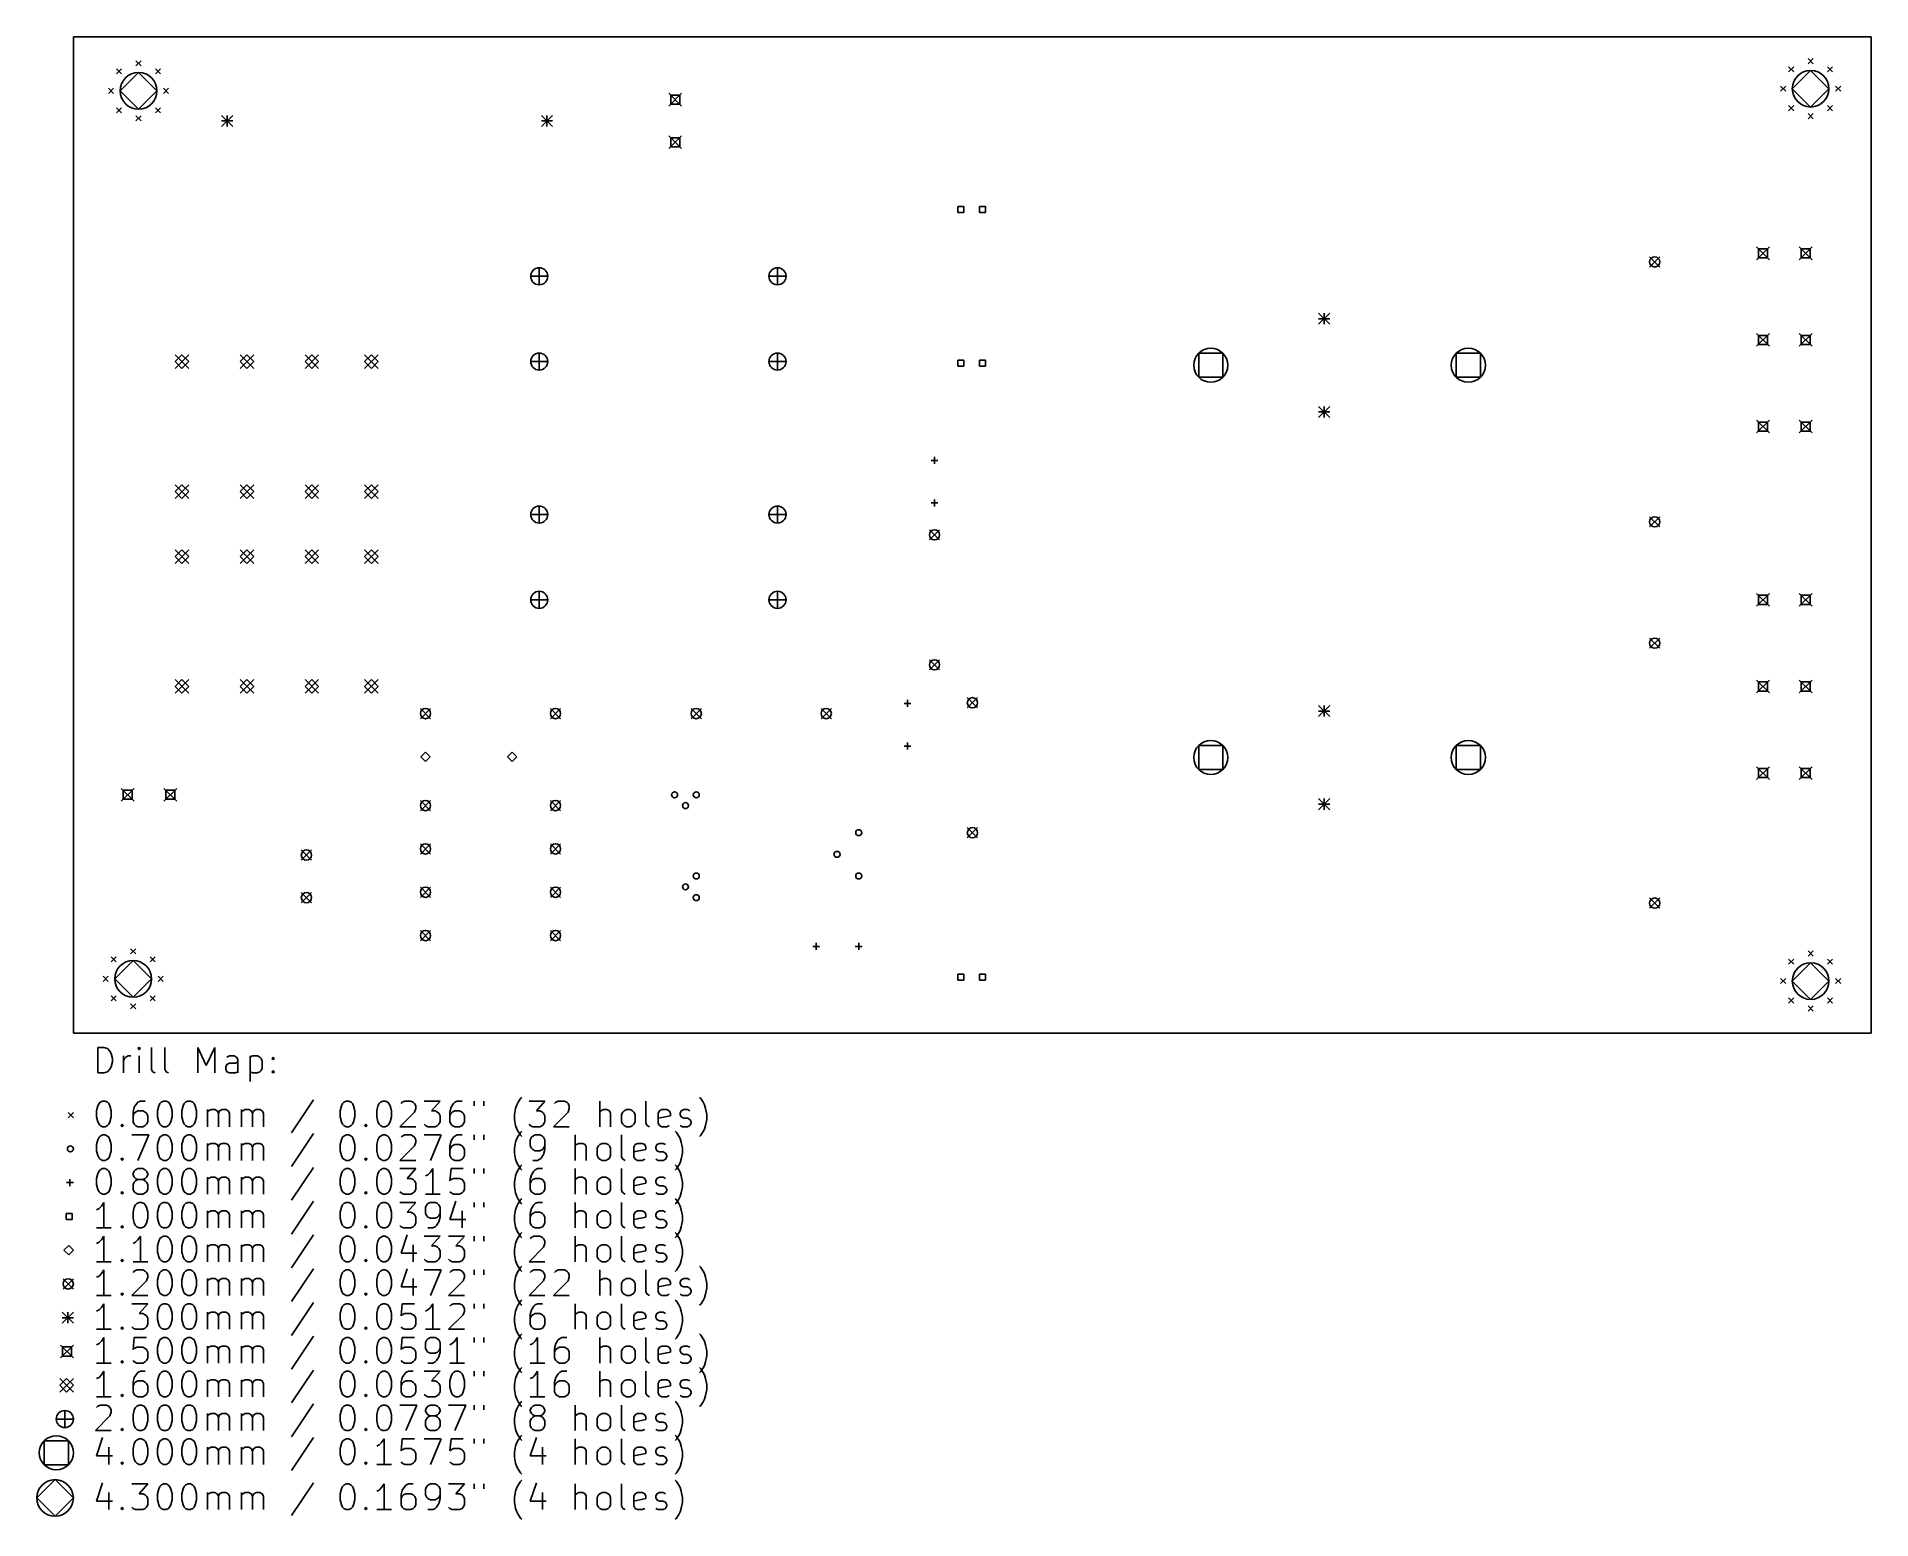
# Model space of a CAD drawing. Extents: x 0.93 to 9.4, y -8.65 to -1.8.
import ezdxf

# ---------------------------------------------------------------- set-up
doc = ezdxf.new("R2010")
doc.units = 0
doc.header["$MEASUREMENT"] = 0
doc.layers.add('BLACK', color=7, linetype='CONTINUOUS')

msp = doc.modelspace()

# ---------------------------------------------------------------- linework, layer by layer
at = {"layer": 'BLACK', "linetype": 'CONTINUOUS'}
for p, q in [((1.1, -1.8), (9.4, -1.8)), ((1.1, -6.4), (1.1, -1.8)), ((9.4, -1.8), (9.4, -6.4)), ((1.38819, -1.91122), (1.41181, -1.93484)), ((1.41181, -1.91122), (1.38819, -1.93484)), ((9.01841, -1.93841), (9.04203, -1.96203)), ((9.04203, -1.93841), (9.01841, -1.96203)), ((9.10819, -1.90122), (9.13181, -1.92484)), ((9.13181, -1.90122), (9.10819, -1.92484)), ((9.19797, -1.93841), (9.22159, -1.96203)), ((9.22159, -1.93841), (9.19797, -1.96203)), ((1.29841, -1.94841), (1.32203, -1.97203)), ((1.32203, -1.94841), (1.29841, -1.97203)), ((1.4, -1.96535), (1.31535, -2.05)), ((1.48465, -2.05), (1.4, -1.96535)), ((1.47797, -1.94841), (1.50159, -1.97203)), ((1.50159, -1.94841), (1.47797, -1.97203)), ((8.98122, -2.02819), (9.00484, -2.05181)), ((9.00484, -2.02819), (8.98122, -2.05181)), ((9.12, -1.95535), (9.03535, -2.04)), ((9.20465, -2.04), (9.12, -1.95535)), ((9.23516, -2.02819), (9.25878, -2.05181)), ((9.25878, -2.02819), (9.23516, -2.05181)), ((1.26122, -2.03819), (1.28484, -2.06181)), ((1.28484, -2.03819), (1.26122, -2.06181)), ((1.31535, -2.05), (1.4, -2.13465)), ((1.4, -2.13465), (1.48465, -2.05)), ((1.51516, -2.03819), (1.53878, -2.06181)), ((1.53878, -2.03819), (1.51516, -2.06181)), ((3.84843, -2.06102), (3.90748, -2.12008)), ((3.90748, -2.06102), (3.84843, -2.12008)), ((3.89883, -2.06967), (3.85707, -2.06967)), ((3.85707, -2.06967), (3.85707, -2.11143)), ((3.85707, -2.11143), (3.89883, -2.11143)), ((3.89883, -2.11143), (3.89883, -2.06967)), ((9.03535, -2.04), (9.12, -2.12465)), ((9.12, -2.12465), (9.20465, -2.04)), ((1.29841, -2.12797), (1.32203, -2.15159)), ((1.32203, -2.12797), (1.29841, -2.15159)), ((1.38819, -2.16516), (1.41181, -2.18878)), ((1.41181, -2.16516), (1.38819, -2.18878)), ((1.47797, -2.12797), (1.50159, -2.15159)), ((1.50159, -2.12797), (1.47797, -2.15159)), ((1.78346, -2.16339), (1.83465, -2.21457)), ((1.83465, -2.16339), (1.78346, -2.21457)), ((1.78346, -2.18898), (1.83465, -2.18898)), ((1.80906, -2.16339), (1.80906, -2.21457)), ((3.25984, -2.16339), (3.31102, -2.21457)), ((3.31102, -2.16339), (3.25984, -2.21457)), ((3.25984, -2.18898), (3.31102, -2.18898)), ((3.28543, -2.16339), (3.28543, -2.21457)), ((9.01841, -2.11797), (9.04203, -2.14159)), ((9.04203, -2.11797), (9.01841, -2.14159)), ((9.10819, -2.15516), (9.13181, -2.17878)), ((9.13181, -2.15516), (9.10819, -2.17878)), ((9.19797, -2.11797), (9.22159, -2.14159)), ((9.22159, -2.11797), (9.19797, -2.14159)), ((3.84843, -2.25787), (3.90748, -2.31693)), ((3.90748, -2.25787), (3.84843, -2.31693)), ((3.89883, -2.26652), (3.85707, -2.26652)), ((3.85707, -2.26652), (3.85707, -2.30828)), ((3.89883, -2.30828), (3.89883, -2.26652)), ((3.85707, -2.30828), (3.89883, -2.30828)), ((5.21077, -2.58451), (5.18293, -2.58451)), ((5.18293, -2.58451), (5.18293, -2.61234)), ((5.18293, -2.61234), (5.21077, -2.61234)), ((5.21077, -2.61234), (5.21077, -2.58451)), ((5.31077, -2.58451), (5.28293, -2.58451)), ((5.28293, -2.58451), (5.28293, -2.61234)), ((5.28293, -2.61234), (5.31077, -2.61234)), ((5.31077, -2.61234), (5.31077, -2.58451)), ((8.87047, -2.77047), (8.92953, -2.82953)), ((8.92953, -2.77047), (8.87047, -2.82953)), ((8.92088, -2.77912), (8.87912, -2.77912)), ((8.87912, -2.77912), (8.87912, -2.82088)), ((8.92088, -2.82088), (8.92088, -2.77912)), ((9.06732, -2.77047), (9.12638, -2.82953)), ((9.12638, -2.77047), (9.06732, -2.82953)), ((9.11773, -2.77912), (9.07597, -2.77912)), ((9.07597, -2.77912), (9.07597, -2.82088)), ((9.11773, -2.82088), (9.11773, -2.77912)), ((3.25, -2.86693), (3.25, -2.94567)), ((4.35, -2.86693), (4.35, -2.94567)), ((8.37638, -2.81638), (8.42362, -2.86362)), ((8.42362, -2.81638), (8.37638, -2.86362)), ((8.87912, -2.82088), (8.92088, -2.82088)), ((9.07597, -2.82088), (9.11773, -2.82088)), ((3.21063, -2.9063), (3.28937, -2.9063)), ((4.31063, -2.9063), (4.38937, -2.9063)), ((6.84843, -3.07677), (6.89961, -3.12795)), ((6.89961, -3.07677), (6.84843, -3.12795)), ((6.84843, -3.10236), (6.89961, -3.10236)), ((6.87402, -3.07677), (6.87402, -3.12795)), ((8.87047, -3.17047), (8.92953, -3.22953)), ((8.92953, -3.17047), (8.87047, -3.22953)), ((8.92088, -3.17912), (8.87912, -3.17912)), ((8.87912, -3.17912), (8.87912, -3.22088)), ((8.92088, -3.22088), (8.92088, -3.17912)), ((9.06732, -3.17047), (9.12638, -3.22953)), ((9.12638, -3.17047), (9.06732, -3.22953)), ((9.11773, -3.17912), (9.07597, -3.17912)), ((9.07597, -3.17912), (9.07597, -3.22088)), ((9.11773, -3.22088), (9.11773, -3.17912)), ((1.5685, -3.2685), (1.6315, -3.3315)), ((1.6315, -3.2685), (1.5685, -3.3315)), ((1.6, -3.2685), (1.5685, -3.3)), ((1.5685, -3.3), (1.6, -3.3315)), ((1.6315, -3.3), (1.6, -3.2685)), ((1.6, -3.3315), (1.6315, -3.3)), ((1.8685, -3.2685), (1.9315, -3.3315)), ((1.9315, -3.2685), (1.8685, -3.3315)), ((1.9, -3.2685), (1.8685, -3.3)), ((1.8685, -3.3), (1.9, -3.3315)), ((1.9315, -3.3), (1.9, -3.2685)), ((1.9, -3.3315), (1.9315, -3.3)), ((2.1685, -3.2685), (2.2315, -3.3315)), ((2.2315, -3.2685), (2.1685, -3.3315)), ((2.2, -3.2685), (2.1685, -3.3)), ((2.1685, -3.3), (2.2, -3.3315)), ((2.2315, -3.3), (2.2, -3.2685)), ((2.2, -3.3315), (2.2315, -3.3)), ((2.4435, -3.2685), (2.5065, -3.3315)), ((2.5065, -3.2685), (2.4435, -3.3315)), ((2.475, -3.2685), (2.4435, -3.3)), ((2.4435, -3.3), (2.475, -3.3315)), ((2.5065, -3.3), (2.475, -3.2685)), ((2.475, -3.3315), (2.5065, -3.3)), ((3.21063, -3.3), (3.28937, -3.3)), ((3.25, -3.26063), (3.25, -3.33937)), ((4.31063, -3.3), (4.38937, -3.3)), ((4.35, -3.26063), (4.35, -3.33937)), ((5.21077, -3.29317), (5.18293, -3.29317)), ((5.18293, -3.29317), (5.18293, -3.32101)), ((5.21077, -3.32101), (5.21077, -3.29317)), ((5.31077, -3.29317), (5.28293, -3.29317)), ((5.28293, -3.29317), (5.28293, -3.32101)), ((5.31077, -3.32101), (5.31077, -3.29317)), ((6.40607, -3.26125), (6.29472, -3.26125)), ((6.29472, -3.26125), (6.29472, -3.37261)), ((6.40607, -3.37261), (6.40607, -3.26125)), ((7.59505, -3.26125), (7.48369, -3.26125)), ((7.48369, -3.26125), (7.48369, -3.37261)), ((7.59505, -3.37261), (7.59505, -3.26125)), ((8.87912, -3.22088), (8.92088, -3.22088)), ((9.07597, -3.22088), (9.11773, -3.22088)), ((5.18293, -3.32101), (5.21077, -3.32101)), ((5.28293, -3.32101), (5.31077, -3.32101)), ((6.29472, -3.37261), (6.40607, -3.37261)), ((7.48369, -3.37261), (7.59505, -3.37261)), ((6.84843, -3.50669), (6.89961, -3.55787)), ((6.89961, -3.50669), (6.84843, -3.55787)), ((6.84843, -3.53228), (6.89961, -3.53228)), ((6.87402, -3.50669), (6.87402, -3.55787)), ((8.87047, -3.57047), (8.92953, -3.62953)), ((8.92953, -3.57047), (8.87047, -3.62953)), ((8.92088, -3.57912), (8.87912, -3.57912)), ((8.87912, -3.57912), (8.87912, -3.62088)), ((8.87912, -3.62088), (8.92088, -3.62088)), ((8.92088, -3.62088), (8.92088, -3.57912)), ((9.06732, -3.57047), (9.12638, -3.62953)), ((9.12638, -3.57047), (9.06732, -3.62953)), ((9.11773, -3.57912), (9.07597, -3.57912)), ((9.07597, -3.57912), (9.07597, -3.62088)), ((9.07597, -3.62088), (9.11773, -3.62088)), ((9.11773, -3.62088), (9.11773, -3.57912)), ((5.05906, -3.75591), (5.09055, -3.75591)), ((5.0748, -3.74016), (5.0748, -3.77165)), ((1.5685, -3.8685), (1.6315, -3.9315)), ((1.6315, -3.8685), (1.5685, -3.9315)), ((1.6, -3.8685), (1.5685, -3.9)), ((1.6315, -3.9), (1.6, -3.8685)), ((1.8685, -3.8685), (1.9315, -3.9315)), ((1.9315, -3.8685), (1.8685, -3.9315)), ((1.9, -3.8685), (1.8685, -3.9)), ((1.9315, -3.9), (1.9, -3.8685)), ((2.1685, -3.8685), (2.2315, -3.9315)), ((2.2315, -3.8685), (2.1685, -3.9315)), ((2.2, -3.8685), (2.1685, -3.9)), ((2.2315, -3.9), (2.2, -3.8685)), ((2.4435, -3.8685), (2.5065, -3.9315)), ((2.5065, -3.8685), (2.4435, -3.9315)), ((2.475, -3.8685), (2.4435, -3.9)), ((2.5065, -3.9), (2.475, -3.8685)), ((1.5685, -3.9), (1.6, -3.9315)), ((1.6, -3.9315), (1.6315, -3.9)), ((1.8685, -3.9), (1.9, -3.9315)), ((1.9, -3.9315), (1.9315, -3.9)), ((2.1685, -3.9), (2.2, -3.9315)), ((2.2, -3.9315), (2.2315, -3.9)), ((2.4435, -3.9), (2.475, -3.9315)), ((2.475, -3.9315), (2.5065, -3.9)), ((3.25, -3.96693), (3.25, -4.04567)), ((4.35, -3.96693), (4.35, -4.04567)), ((5.05906, -3.95276), (5.09055, -3.95276)), ((5.0748, -3.93701), (5.0748, -3.9685)), ((3.21063, -4.0063), (3.28937, -4.0063)), ((4.31063, -4.0063), (4.38937, -4.0063)), ((8.37638, -4.01638), (8.42362, -4.06362)), ((8.42362, -4.01638), (8.37638, -4.06362)), ((5.05138, -4.07638), (5.09862, -4.12362)), ((5.09862, -4.07638), (5.05138, -4.12362)), ((1.5685, -4.1685), (1.6315, -4.2315)), ((1.6315, -4.1685), (1.5685, -4.2315)), ((1.6, -4.1685), (1.5685, -4.2)), ((1.5685, -4.2), (1.6, -4.2315)), ((1.6315, -4.2), (1.6, -4.1685)), ((1.6, -4.2315), (1.6315, -4.2)), ((1.8685, -4.1685), (1.9315, -4.2315)), ((1.9315, -4.1685), (1.8685, -4.2315)), ((1.9, -4.1685), (1.8685, -4.2)), ((1.8685, -4.2), (1.9, -4.2315)), ((1.9315, -4.2), (1.9, -4.1685)), ((1.9, -4.2315), (1.9315, -4.2)), ((2.1685, -4.1685), (2.2315, -4.2315)), ((2.2315, -4.1685), (2.1685, -4.2315)), ((2.2, -4.1685), (2.1685, -4.2)), ((2.1685, -4.2), (2.2, -4.2315)), ((2.2315, -4.2), (2.2, -4.1685)), ((2.2, -4.2315), (2.2315, -4.2)), ((2.4435, -4.1685), (2.5065, -4.2315)), ((2.5065, -4.1685), (2.4435, -4.2315)), ((2.475, -4.1685), (2.4435, -4.2)), ((2.4435, -4.2), (2.475, -4.2315)), ((2.5065, -4.2), (2.475, -4.1685)), ((2.475, -4.2315), (2.5065, -4.2)), ((3.21063, -4.4), (3.28937, -4.4)), ((3.25, -4.36063), (3.25, -4.43937)), ((4.31063, -4.4), (4.38937, -4.4)), ((4.35, -4.36063), (4.35, -4.43937)), ((8.87047, -4.37047), (8.92953, -4.42953)), ((8.92953, -4.37047), (8.87047, -4.42953)), ((8.92088, -4.37912), (8.87912, -4.37912)), ((8.87912, -4.37912), (8.87912, -4.42088)), ((8.92088, -4.42088), (8.92088, -4.37912)), ((9.06732, -4.37047), (9.12638, -4.42953)), ((9.12638, -4.37047), (9.06732, -4.42953)), ((9.11773, -4.37912), (9.07597, -4.37912)), ((9.07597, -4.37912), (9.07597, -4.42088)), ((9.11773, -4.42088), (9.11773, -4.37912)), ((8.87912, -4.42088), (8.92088, -4.42088)), ((9.07597, -4.42088), (9.11773, -4.42088)), ((8.37638, -4.57638), (8.42362, -4.62362)), ((8.42362, -4.57638), (8.37638, -4.62362)), ((5.05138, -4.67638), (5.09862, -4.72362)), ((5.09862, -4.67638), (5.05138, -4.72362)), ((1.5685, -4.7685), (1.6315, -4.8315)), ((1.6315, -4.7685), (1.5685, -4.8315)), ((1.6, -4.7685), (1.5685, -4.8)), ((1.5685, -4.8), (1.6, -4.8315)), ((1.6315, -4.8), (1.6, -4.7685)), ((1.6, -4.8315), (1.6315, -4.8)), ((1.8685, -4.7685), (1.9315, -4.8315)), ((1.9315, -4.7685), (1.8685, -4.8315)), ((1.9, -4.7685), (1.8685, -4.8)), ((1.8685, -4.8), (1.9, -4.8315)), ((1.9315, -4.8), (1.9, -4.7685)), ((1.9, -4.8315), (1.9315, -4.8)), ((2.1685, -4.7685), (2.2315, -4.8315)), ((2.2315, -4.7685), (2.1685, -4.8315)), ((2.2, -4.7685), (2.1685, -4.8)), ((2.1685, -4.8), (2.2, -4.8315)), ((2.2315, -4.8), (2.2, -4.7685)), ((2.2, -4.8315), (2.2315, -4.8)), ((2.4435, -4.7685), (2.5065, -4.8315)), ((2.5065, -4.7685), (2.4435, -4.8315)), ((2.475, -4.7685), (2.4435, -4.8)), ((2.4435, -4.8), (2.475, -4.8315)), ((2.5065, -4.8), (2.475, -4.7685)), ((2.475, -4.8315), (2.5065, -4.8)), ((8.87047, -4.77047), (8.92953, -4.82953)), ((8.92953, -4.77047), (8.87047, -4.82953)), ((8.92088, -4.77912), (8.87912, -4.77912)), ((8.87912, -4.77912), (8.87912, -4.82088)), ((8.87912, -4.82088), (8.92088, -4.82088)), ((8.92088, -4.82088), (8.92088, -4.77912)), ((9.06732, -4.77047), (9.12638, -4.82953)), ((9.12638, -4.77047), (9.06732, -4.82953)), ((9.11773, -4.77912), (9.07597, -4.77912)), ((9.07597, -4.77912), (9.07597, -4.82088)), ((9.07597, -4.82088), (9.11773, -4.82088)), ((9.11773, -4.82088), (9.11773, -4.77912)), ((2.70138, -4.90138), (2.74862, -4.94862)), ((2.74862, -4.90138), (2.70138, -4.94862)), ((3.30138, -4.90138), (3.34862, -4.94862)), ((3.34862, -4.90138), (3.30138, -4.94862)), ((3.95138, -4.90138), (3.99862, -4.94862)), ((3.99862, -4.90138), (3.95138, -4.94862)), ((4.55138, -4.90138), (4.59862, -4.94862)), ((4.59862, -4.90138), (4.55138, -4.94862)), ((4.93425, -4.87815), (4.96575, -4.87815)), ((4.95, -4.8624), (4.95, -4.8939)), ((5.22638, -4.85138), (5.27362, -4.89862)), ((5.27362, -4.85138), (5.22638, -4.89862)), ((6.84843, -4.8878), (6.89961, -4.93898)), ((6.89961, -4.8878), (6.84843, -4.93898)), ((6.87402, -4.8878), (6.87402, -4.93898)), ((6.84843, -4.91339), (6.89961, -4.91339)), ((4.93425, -5.075), (4.96575, -5.075)), ((4.95, -5.05925), (4.95, -5.09075)), ((6.40607, -5.07227), (6.29472, -5.07227)), ((6.29472, -5.07227), (6.29472, -5.18363)), ((6.40607, -5.18363), (6.40607, -5.07227)), ((7.59505, -5.07227), (7.48369, -5.07227)), ((7.48369, -5.07227), (7.48369, -5.18363)), ((7.59505, -5.18363), (7.59505, -5.07227)), ((2.725, -5.10335), (2.70335, -5.125)), ((2.70335, -5.125), (2.725, -5.14665)), ((2.74665, -5.125), (2.725, -5.10335)), ((2.725, -5.14665), (2.74665, -5.125)), ((3.125, -5.10335), (3.10335, -5.125)), ((3.10335, -5.125), (3.125, -5.14665)), ((3.14665, -5.125), (3.125, -5.10335)), ((3.125, -5.14665), (3.14665, -5.125)), ((6.29472, -5.18363), (6.40607, -5.18363)), ((7.48369, -5.18363), (7.59505, -5.18363)), ((8.87047, -5.17047), (8.92953, -5.22953)), ((8.92953, -5.17047), (8.87047, -5.22953)), ((8.92088, -5.17912), (8.87912, -5.17912)), ((8.87912, -5.17912), (8.87912, -5.22088)), ((8.87912, -5.22088), (8.92088, -5.22088)), ((8.92088, -5.22088), (8.92088, -5.17912)), ((9.06732, -5.17047), (9.12638, -5.22953)), ((9.12638, -5.17047), (9.06732, -5.22953)), ((9.11773, -5.17912), (9.07597, -5.17912)), ((9.07597, -5.17912), (9.07597, -5.22088)), ((9.07597, -5.22088), (9.11773, -5.22088)), ((9.11773, -5.22088), (9.11773, -5.17912)), ((1.32047, -5.27047), (1.37953, -5.32953)), ((1.37953, -5.27047), (1.32047, -5.32953)), ((1.37088, -5.27912), (1.32912, -5.27912)), ((1.32912, -5.27912), (1.32912, -5.32088)), ((1.32912, -5.32088), (1.37088, -5.32088)), ((1.37088, -5.32088), (1.37088, -5.27912)), ((1.51732, -5.27047), (1.57638, -5.32953)), ((1.57638, -5.27047), (1.51732, -5.32953)), ((1.56773, -5.27912), (1.52597, -5.27912)), ((1.52597, -5.27912), (1.52597, -5.32088)), ((1.52597, -5.32088), (1.56773, -5.32088)), ((1.56773, -5.32088), (1.56773, -5.27912)), ((2.70138, -5.32638), (2.74862, -5.37362)), ((2.74862, -5.32638), (2.70138, -5.37362)), ((3.30138, -5.32638), (3.34862, -5.37362)), ((3.34862, -5.32638), (3.30138, -5.37362)), ((6.84843, -5.31772), (6.89961, -5.3689)), ((6.89961, -5.31772), (6.84843, -5.3689)), ((6.87402, -5.31772), (6.87402, -5.3689)), ((6.84843, -5.34331), (6.89961, -5.34331)), ((5.22638, -5.45138), (5.27362, -5.49862)), ((5.27362, -5.45138), (5.22638, -5.49862)), ((2.15138, -5.55453), (2.19862, -5.60177)), ((2.19862, -5.55453), (2.15138, -5.60177)), ((2.70138, -5.52638), (2.74862, -5.57362)), ((2.74862, -5.52638), (2.70138, -5.57362)), ((3.30138, -5.52638), (3.34862, -5.57362)), ((3.34862, -5.52638), (3.30138, -5.57362)), ((2.15138, -5.75138), (2.19862, -5.79862)), ((2.19862, -5.75138), (2.15138, -5.79862)), ((2.70138, -5.72638), (2.74862, -5.77362)), ((2.74862, -5.72638), (2.70138, -5.77362)), ((3.30138, -5.72638), (3.34862, -5.77362)), ((3.34862, -5.72638), (3.30138, -5.77362)), ((8.37638, -5.77638), (8.42362, -5.82362)), ((8.42362, -5.77638), (8.37638, -5.82362)), ((2.70138, -5.92638), (2.74862, -5.97362)), ((2.74862, -5.92638), (2.70138, -5.97362)), ((3.30138, -5.92638), (3.34862, -5.97362)), ((3.34862, -5.92638), (3.30138, -5.97362)), ((1.36319, -6.01122), (1.38681, -6.03484)), ((1.38681, -6.01122), (1.36319, -6.03484)), ((4.5124, -6), (4.5439, -6)), ((4.52815, -5.98425), (4.52815, -6.01575)), ((4.70925, -6), (4.74075, -6)), ((4.725, -5.98425), (4.725, -6.01575)), ((1.27341, -6.04841), (1.29703, -6.07203)), ((1.29703, -6.04841), (1.27341, -6.07203)), ((1.375, -6.06535), (1.29035, -6.15)), ((1.45965, -6.15), (1.375, -6.06535)), ((1.45297, -6.04841), (1.47659, -6.07203)), ((1.47659, -6.04841), (1.45297, -6.07203)), ((9.01841, -6.05841), (9.04203, -6.08203)), ((9.04203, -6.05841), (9.01841, -6.08203)), ((9.12, -6.07535), (9.03535, -6.16)), ((9.10819, -6.02122), (9.13181, -6.04484)), ((9.13181, -6.02122), (9.10819, -6.04484)), ((9.20465, -6.16), (9.12, -6.07535)), ((9.19797, -6.05841), (9.22159, -6.08203)), ((9.22159, -6.05841), (9.19797, -6.08203)), ((1.23622, -6.13819), (1.25984, -6.16181)), ((1.25984, -6.13819), (1.23622, -6.16181)), ((1.29035, -6.15), (1.375, -6.23465)), ((1.375, -6.23465), (1.45965, -6.15)), ((1.49016, -6.13819), (1.51378, -6.16181)), ((1.51378, -6.13819), (1.49016, -6.16181)), ((5.21077, -6.12781), (5.18293, -6.12781)), ((5.18293, -6.12781), (5.18293, -6.15565)), ((5.18293, -6.15565), (5.21077, -6.15565)), ((5.21077, -6.15565), (5.21077, -6.12781)), ((5.31077, -6.12781), (5.28293, -6.12781)), ((5.28293, -6.12781), (5.28293, -6.15565)), ((5.28293, -6.15565), (5.31077, -6.15565)), ((5.31077, -6.15565), (5.31077, -6.12781)), ((8.98122, -6.14819), (9.00484, -6.17181)), ((9.00484, -6.14819), (8.98122, -6.17181)), ((9.03535, -6.16), (9.12, -6.24465)), ((9.12, -6.24465), (9.20465, -6.16)), ((9.23516, -6.14819), (9.25878, -6.17181)), ((9.25878, -6.14819), (9.23516, -6.17181)), ((1.27341, -6.22797), (1.29703, -6.25159)), ((1.29703, -6.22797), (1.27341, -6.25159)), ((1.36319, -6.26516), (1.38681, -6.28878)), ((1.38681, -6.26516), (1.36319, -6.28878)), ((1.45297, -6.22797), (1.47659, -6.25159)), ((1.47659, -6.22797), (1.45297, -6.25159)), ((9.01841, -6.23797), (9.04203, -6.26159)), ((9.04203, -6.23797), (9.01841, -6.26159)), ((9.19797, -6.23797), (9.22159, -6.26159)), ((9.22159, -6.23797), (9.19797, -6.26159)), ((9.10819, -6.27516), (9.13181, -6.29878)), ((9.13181, -6.27516), (9.10819, -6.29878)), ((9.4, -6.4), (1.1, -6.4)), ((1.21178, -6.58434), (1.21178, -6.46623)), ((1.21178, -6.46623), (1.2399, -6.46623)), ((1.2399, -6.46623), (1.25678, -6.47185)), ((1.25678, -6.47185), (1.26803, -6.4831)), ((1.26803, -6.4831), (1.27365, -6.49435)), ((1.27365, -6.49435), (1.27927, -6.51684)), ((1.27927, -6.51684), (1.27927, -6.53372)), ((1.32989, -6.58434), (1.32989, -6.5056)), ((1.32989, -6.52809), (1.33552, -6.51684)), ((1.33552, -6.51684), (1.34114, -6.51122)), ((1.34114, -6.51122), (1.35239, -6.5056)), ((1.35239, -6.5056), (1.36364, -6.5056)), ((1.40301, -6.46623), (1.39738, -6.47185)), ((1.39738, -6.47185), (1.40301, -6.47747)), ((1.40863, -6.47185), (1.40301, -6.46623)), ((1.40301, -6.46623), (1.40301, -6.47747)), ((1.40301, -6.47747), (1.40863, -6.47185)), ((1.40301, -6.58434), (1.40301, -6.5056)), ((1.45925, -6.56746), (1.45925, -6.46623)), ((1.52112, -6.56746), (1.52112, -6.46623)), ((1.67298, -6.58434), (1.67298, -6.46623)), ((1.67298, -6.46623), (1.71235, -6.55059)), ((1.71235, -6.55059), (1.75172, -6.46623)), ((1.75172, -6.46623), (1.75172, -6.58434)), ((1.81921, -6.5056), (1.80796, -6.51122)), ((1.8417, -6.5056), (1.81921, -6.5056)), ((1.85295, -6.51122), (1.8417, -6.5056)), ((1.85858, -6.52247), (1.85295, -6.51122)), ((1.91482, -6.5056), (1.91482, -6.62371)), ((1.91482, -6.51122), (1.92607, -6.5056)), ((1.92607, -6.5056), (1.94857, -6.5056)), ((1.94857, -6.5056), (1.95981, -6.51122)), ((1.95981, -6.51122), (1.96544, -6.51684)), ((1.96544, -6.51684), (1.97106, -6.52809)), ((2.01606, -6.51684), (2.02168, -6.51122)), ((2.02168, -6.52247), (2.01606, -6.51684)), ((2.02168, -6.51122), (2.02731, -6.51684)), ((2.02168, -6.51122), (2.02168, -6.52247)), ((2.02731, -6.51684), (2.02168, -6.52247)), ((1.2399, -6.58434), (1.21178, -6.58434)), ((1.25678, -6.57871), (1.2399, -6.58434)), ((1.26803, -6.56746), (1.25678, -6.57871)), ((1.27365, -6.55621), (1.26803, -6.56746)), ((1.27927, -6.53372), (1.27365, -6.55621)), ((1.46488, -6.57871), (1.45925, -6.56746)), ((1.47612, -6.58434), (1.46488, -6.57871)), ((1.52674, -6.57871), (1.52112, -6.56746)), ((1.53799, -6.58434), (1.52674, -6.57871)), ((1.80233, -6.55621), (1.80796, -6.54497)), ((1.80233, -6.56746), (1.80233, -6.55621)), ((1.80796, -6.57871), (1.80233, -6.56746)), ((1.80796, -6.54497), (1.81921, -6.53934)), ((1.81921, -6.58434), (1.80796, -6.57871)), ((1.81921, -6.53934), (1.84733, -6.53934)), ((1.84733, -6.58434), (1.81921, -6.58434)), ((1.84733, -6.53934), (1.85858, -6.53372)), ((1.85858, -6.57871), (1.84733, -6.58434)), ((1.85858, -6.58434), (1.85858, -6.52247)), ((1.92607, -6.58434), (1.91482, -6.57871)), ((1.94857, -6.58434), (1.92607, -6.58434)), ((1.95981, -6.57871), (1.94857, -6.58434)), ((1.96544, -6.57309), (1.95981, -6.57871)), ((1.97106, -6.56184), (1.96544, -6.57309)), ((1.97106, -6.52809), (1.97106, -6.56184)), ((2.01606, -6.57871), (2.02168, -6.57309)), ((2.02168, -6.58434), (2.01606, -6.57871)), ((2.02168, -6.57309), (2.02731, -6.57871)), ((2.02168, -6.57309), (2.02168, -6.58434)), ((2.02731, -6.57871), (2.02168, -6.58434)), ((1.07539, -6.76713), (1.09902, -6.79075)), ((1.09902, -6.76713), (1.07539, -6.79075)), ((1.20616, -6.75925), (1.21178, -6.73675)), ((1.20616, -6.78737), (1.20616, -6.75925)), ((1.21178, -6.73675), (1.21741, -6.72551)), ((1.21741, -6.72551), (1.22303, -6.71988)), ((1.22303, -6.71988), (1.23428, -6.71426)), ((1.23428, -6.71426), (1.24553, -6.71426)), ((1.24553, -6.71426), (1.25678, -6.71988)), ((1.25678, -6.71988), (1.2624, -6.72551)), ((1.2624, -6.72551), (1.26803, -6.73675)), ((1.26803, -6.73675), (1.27365, -6.75925)), ((1.27365, -6.75925), (1.27365, -6.78737)), ((1.38051, -6.74238), (1.37489, -6.76488)), ((1.37489, -6.76488), (1.37489, -6.80987)), ((1.38051, -6.7705), (1.37489, -6.78175)), ((1.39176, -6.72551), (1.38051, -6.74238)), ((1.38614, -6.76488), (1.38051, -6.7705)), ((1.39738, -6.75925), (1.38614, -6.76488)), ((1.39738, -6.71988), (1.39176, -6.72551)), ((1.40863, -6.71426), (1.39738, -6.71988)), ((1.41988, -6.75925), (1.39738, -6.75925)), ((1.43113, -6.71426), (1.40863, -6.71426)), ((1.43113, -6.76488), (1.41988, -6.75925)), ((1.43675, -6.7705), (1.43113, -6.76488)), ((1.44238, -6.78175), (1.43675, -6.7705)), ((1.48737, -6.75925), (1.493, -6.73675)), ((1.48737, -6.78737), (1.48737, -6.75925)), ((1.493, -6.73675), (1.49862, -6.72551)), ((1.49862, -6.72551), (1.50425, -6.71988)), ((1.50425, -6.71988), (1.51549, -6.71426)), ((1.51549, -6.71426), (1.52674, -6.71426)), ((1.52674, -6.71426), (1.53799, -6.71988)), ((1.53799, -6.71988), (1.54362, -6.72551)), ((1.54362, -6.72551), (1.54924, -6.73675)), ((1.54924, -6.73675), (1.55486, -6.75925)), ((1.55486, -6.75925), (1.55486, -6.78737)), ((1.59986, -6.75925), (1.60548, -6.73675)), ((1.59986, -6.78737), (1.59986, -6.75925)), ((1.60548, -6.73675), (1.61111, -6.72551)), ((1.61111, -6.72551), (1.61673, -6.71988)), ((1.61673, -6.71988), (1.62798, -6.71426)), ((1.62798, -6.71426), (1.63923, -6.71426)), ((1.63923, -6.71426), (1.65048, -6.71988)), ((1.65048, -6.71988), (1.6561, -6.72551)), ((1.6561, -6.72551), (1.66173, -6.73675)), ((1.66173, -6.73675), (1.66735, -6.75925)), ((1.66735, -6.75925), (1.66735, -6.78737)), ((1.71797, -6.83237), (1.71797, -6.75363)), ((1.71797, -6.76488), (1.72359, -6.75925)), ((1.72359, -6.75925), (1.73484, -6.75363)), ((1.73484, -6.75363), (1.75172, -6.75363)), ((1.75172, -6.75363), (1.76296, -6.75925)), ((1.76296, -6.75925), (1.76859, -6.7705)), ((1.76859, -6.7705), (1.77421, -6.75925)), ((1.76859, -6.7705), (1.76859, -6.83237)), ((1.77421, -6.75925), (1.78546, -6.75363)), ((1.78546, -6.75363), (1.80233, -6.75363)), ((1.80233, -6.75363), (1.81358, -6.75925)), ((1.81358, -6.75925), (1.81921, -6.7705)), ((1.81921, -6.7705), (1.81921, -6.83237)), ((1.87545, -6.83237), (1.87545, -6.75363)), ((1.87545, -6.76488), (1.88107, -6.75925)), ((1.88107, -6.75925), (1.89232, -6.75363)), ((1.89232, -6.75363), (1.9092, -6.75363)), ((1.9092, -6.75363), (1.92044, -6.75925)), ((1.92044, -6.75925), (1.92607, -6.7705)), ((1.92607, -6.7705), (1.93169, -6.75925)), ((1.92607, -6.7705), (1.92607, -6.83237)), ((1.93169, -6.75925), (1.94294, -6.75363)), ((1.94294, -6.75363), (1.95981, -6.75363)), ((1.95981, -6.75363), (1.97106, -6.75925)), ((1.97106, -6.75925), (1.97669, -6.7705)), ((1.97669, -6.7705), (1.97669, -6.83237)), ((2.20728, -6.70863), (2.10605, -6.86049)), ((2.33102, -6.75925), (2.33664, -6.73675)), ((2.33102, -6.78737), (2.33102, -6.75925)), ((2.33664, -6.73675), (2.34227, -6.72551)), ((2.34227, -6.72551), (2.34789, -6.71988)), ((2.34789, -6.71988), (2.35914, -6.71426)), ((2.35914, -6.71426), (2.37039, -6.71426)), ((2.37039, -6.71426), (2.38164, -6.71988)), ((2.38164, -6.71988), (2.38726, -6.72551)), ((2.38726, -6.72551), (2.39289, -6.73675)), ((2.39289, -6.73675), (2.39851, -6.75925)), ((2.39851, -6.75925), (2.39851, -6.78737)), ((2.49975, -6.75925), (2.50537, -6.73675)), ((2.49975, -6.78737), (2.49975, -6.75925)), ((2.50537, -6.73675), (2.511, -6.72551)), ((2.511, -6.72551), (2.51662, -6.71988)), ((2.51662, -6.71988), (2.52787, -6.71426)), ((2.52787, -6.71426), (2.53912, -6.71426)), ((2.53912, -6.71426), (2.55037, -6.71988)), ((2.55037, -6.71988), (2.55599, -6.72551)), ((2.55599, -6.72551), (2.56161, -6.73675)), ((2.56161, -6.73675), (2.56724, -6.75925)), ((2.56724, -6.75925), (2.56724, -6.78737)), ((2.6741, -6.76488), (2.60661, -6.83237)), ((2.61223, -6.72551), (2.61786, -6.71988)), ((2.61786, -6.71988), (2.62911, -6.71426)), ((2.62911, -6.71426), (2.65723, -6.71426)), ((2.65723, -6.71426), (2.66848, -6.71988)), ((2.66848, -6.71988), (2.6741, -6.72551)), ((2.6741, -6.72551), (2.67972, -6.73675)), ((2.67972, -6.748), (2.6741, -6.76488)), ((2.67972, -6.73675), (2.67972, -6.748)), ((2.71909, -6.71426), (2.79221, -6.71426)), ((2.79221, -6.71426), (2.75284, -6.75925)), ((2.75284, -6.75925), (2.76971, -6.75925)), ((2.76971, -6.75925), (2.78096, -6.76488)), ((2.78096, -6.76488), (2.78659, -6.7705)), ((2.78659, -6.7705), (2.79221, -6.78175)), ((2.84283, -6.74238), (2.8372, -6.76488)), ((2.8372, -6.76488), (2.8372, -6.80987)), ((2.84283, -6.7705), (2.8372, -6.78175)), ((2.85408, -6.72551), (2.84283, -6.74238)), ((2.84845, -6.76488), (2.84283, -6.7705)), ((2.8597, -6.75925), (2.84845, -6.76488)), ((2.8597, -6.71988), (2.85408, -6.72551)), ((2.87095, -6.71426), (2.8597, -6.71988)), ((2.8822, -6.75925), (2.8597, -6.75925)), ((2.89345, -6.71426), (2.87095, -6.71426)), ((2.89345, -6.76488), (2.8822, -6.75925)), ((2.89907, -6.7705), (2.89345, -6.76488)), ((2.9047, -6.78175), (2.89907, -6.7705)), ((2.94969, -6.71426), (2.94969, -6.73675)), ((2.99469, -6.71426), (2.99469, -6.73675)), ((3.13529, -6.77612), (3.14092, -6.748)), ((3.13529, -6.79862), (3.13529, -6.77612)), ((3.14092, -6.748), (3.14654, -6.73113)), ((3.14654, -6.73113), (3.15217, -6.71988)), ((3.15217, -6.71988), (3.16341, -6.70301)), ((3.16341, -6.70301), (3.16904, -6.69738)), ((3.20278, -6.71426), (3.2759, -6.71426)), ((3.2759, -6.71426), (3.23653, -6.75925)), ((3.23653, -6.75925), (3.2534, -6.75925)), ((3.2534, -6.75925), (3.26465, -6.76488)), ((3.26465, -6.76488), (3.27028, -6.7705)), ((3.27028, -6.7705), (3.2759, -6.78175)), ((3.38276, -6.76488), (3.31527, -6.83237)), ((3.32089, -6.72551), (3.32652, -6.71988)), ((3.32652, -6.71988), (3.33777, -6.71426)), ((3.33777, -6.71426), (3.36589, -6.71426)), ((3.36589, -6.71426), (3.37714, -6.71988)), ((3.37714, -6.71988), (3.38276, -6.72551)), ((3.38276, -6.72551), (3.38839, -6.73675)), ((3.38839, -6.748), (3.38276, -6.76488)), ((3.38839, -6.73675), (3.38839, -6.748)), ((3.52899, -6.83237), (3.52899, -6.71426)), ((3.53462, -6.75925), (3.52899, -6.76488)), ((3.54587, -6.75363), (3.53462, -6.75925)), ((3.56274, -6.75363), (3.54587, -6.75363)), ((3.57399, -6.75925), (3.56274, -6.75363)), ((3.57961, -6.7705), (3.57399, -6.75925)), ((3.57961, -6.83237), (3.57961, -6.7705)), ((3.63023, -6.77612), (3.63585, -6.76488)), ((3.63023, -6.80987), (3.63023, -6.77612)), ((3.63585, -6.76488), (3.64148, -6.75925)), ((3.64148, -6.75925), (3.65273, -6.75363)), ((3.65273, -6.75363), (3.6696, -6.75363)), ((3.6696, -6.75363), (3.68085, -6.75925)), ((3.68085, -6.75925), (3.68647, -6.76488)), ((3.68647, -6.76488), (3.6921, -6.77612)), ((3.6921, -6.77612), (3.6921, -6.80987)), ((3.74272, -6.81549), (3.74272, -6.71426)), ((3.79896, -6.7705), (3.80458, -6.75925)), ((3.79896, -6.81549), (3.79896, -6.7705)), ((3.80458, -6.75925), (3.81583, -6.75363)), ((3.81583, -6.75363), (3.83833, -6.75363)), ((3.83833, -6.75363), (3.84958, -6.75925)), ((3.84958, -6.75925), (3.8552, -6.7705)), ((3.8552, -6.7705), (3.8552, -6.78175)), ((3.9002, -6.7705), (3.90582, -6.75925)), ((3.9002, -6.77612), (3.9002, -6.7705)), ((3.90582, -6.78737), (3.9002, -6.77612)), ((3.90582, -6.75925), (3.91707, -6.75363)), ((3.91707, -6.75363), (3.93394, -6.75363)), ((3.93394, -6.75363), (3.94519, -6.75925)), ((3.99581, -6.70301), (3.99019, -6.69738)), ((4.00706, -6.71988), (3.99581, -6.70301)), ((4.01268, -6.73113), (4.00706, -6.71988)), ((4.01831, -6.748), (4.01268, -6.73113)), ((4.02393, -6.77612), (4.01831, -6.748)), ((4.02393, -6.79862), (4.02393, -6.77612)), ((1.21178, -6.80987), (1.20616, -6.78737)), ((1.21741, -6.82112), (1.21178, -6.80987)), ((1.22303, -6.82674), (1.21741, -6.82112)), ((1.23428, -6.83237), (1.22303, -6.82674)), ((1.24553, -6.83237), (1.23428, -6.83237)), ((1.25678, -6.82674), (1.24553, -6.83237)), ((1.2624, -6.82112), (1.25678, -6.82674)), ((1.26803, -6.80987), (1.2624, -6.82112)), ((1.27365, -6.78737), (1.26803, -6.80987)), ((1.31864, -6.82674), (1.32427, -6.82112)), ((1.32427, -6.83237), (1.31864, -6.82674)), ((1.32427, -6.82112), (1.32989, -6.82674)), ((1.32427, -6.82112), (1.32427, -6.83237)), ((1.32989, -6.82674), (1.32427, -6.83237)), ((1.37489, -6.80987), (1.38051, -6.82112)), ((1.38051, -6.82112), (1.38614, -6.82674)), ((1.38614, -6.82674), (1.39738, -6.83237)), ((1.39738, -6.83237), (1.41988, -6.83237)), ((1.41988, -6.83237), (1.43113, -6.82674)), ((1.43113, -6.82674), (1.43675, -6.82112)), ((1.43675, -6.82112), (1.44238, -6.80987)), ((1.44238, -6.80987), (1.44238, -6.78175)), ((1.493, -6.80987), (1.48737, -6.78737)), ((1.49862, -6.82112), (1.493, -6.80987)), ((1.50425, -6.82674), (1.49862, -6.82112)), ((1.51549, -6.83237), (1.50425, -6.82674)), ((1.52674, -6.83237), (1.51549, -6.83237)), ((1.53799, -6.82674), (1.52674, -6.83237)), ((1.54362, -6.82112), (1.53799, -6.82674)), ((1.54924, -6.80987), (1.54362, -6.82112)), ((1.55486, -6.78737), (1.54924, -6.80987)), ((1.60548, -6.80987), (1.59986, -6.78737)), ((1.61111, -6.82112), (1.60548, -6.80987)), ((1.61673, -6.82674), (1.61111, -6.82112)), ((1.62798, -6.83237), (1.61673, -6.82674)), ((1.63923, -6.83237), (1.62798, -6.83237)), ((1.65048, -6.82674), (1.63923, -6.83237)), ((1.6561, -6.82112), (1.65048, -6.82674)), ((1.66173, -6.80987), (1.6561, -6.82112)), ((1.66735, -6.78737), (1.66173, -6.80987)), ((2.33664, -6.80987), (2.33102, -6.78737)), ((2.34227, -6.82112), (2.33664, -6.80987)), ((2.34789, -6.82674), (2.34227, -6.82112)), ((2.35914, -6.83237), (2.34789, -6.82674)), ((2.37039, -6.83237), (2.35914, -6.83237)), ((2.38164, -6.82674), (2.37039, -6.83237)), ((2.38726, -6.82112), (2.38164, -6.82674)), ((2.39289, -6.80987), (2.38726, -6.82112)), ((2.39851, -6.78737), (2.39289, -6.80987)), ((2.4435, -6.82674), (2.44913, -6.82112)), ((2.44913, -6.83237), (2.4435, -6.82674)), ((2.44913, -6.82112), (2.45475, -6.82674)), ((2.44913, -6.82112), (2.44913, -6.83237)), ((2.45475, -6.82674), (2.44913, -6.83237)), ((2.50537, -6.80987), (2.49975, -6.78737)), ((2.511, -6.82112), (2.50537, -6.80987)), ((2.51662, -6.82674), (2.511, -6.82112)), ((2.52787, -6.83237), (2.51662, -6.82674)), ((2.53912, -6.83237), (2.52787, -6.83237)), ((2.55037, -6.82674), (2.53912, -6.83237)), ((2.55599, -6.82112), (2.55037, -6.82674)), ((2.56161, -6.80987), (2.55599, -6.82112)), ((2.56724, -6.78737), (2.56161, -6.80987)), ((2.60661, -6.83237), (2.67972, -6.83237)), ((2.72472, -6.82674), (2.71909, -6.82112)), ((2.73597, -6.83237), (2.72472, -6.82674)), ((2.76971, -6.83237), (2.73597, -6.83237)), ((2.78096, -6.82674), (2.76971, -6.83237)), ((2.78659, -6.82112), (2.78096, -6.82674)), ((2.79221, -6.80987), (2.78659, -6.82112)), ((2.79221, -6.78175), (2.79221, -6.80987)), ((2.8372, -6.80987), (2.84283, -6.82112)), ((2.84283, -6.82112), (2.84845, -6.82674)), ((2.84845, -6.82674), (2.8597, -6.83237)), ((2.8597, -6.83237), (2.8822, -6.83237)), ((2.8822, -6.83237), (2.89345, -6.82674)), ((2.89345, -6.82674), (2.89907, -6.82112)), ((2.89907, -6.82112), (2.9047, -6.80987)), ((2.9047, -6.80987), (2.9047, -6.78175)), ((3.14092, -6.82674), (3.13529, -6.79862)), ((3.14654, -6.84362), (3.14092, -6.82674)), ((3.15217, -6.85487), (3.14654, -6.84362)), ((3.16341, -6.87174), (3.15217, -6.85487)), ((3.15217, -6.87579), (3.16341, -6.85891)), ((3.16341, -6.85891), (3.16904, -6.85329)), ((3.20841, -6.82674), (3.20278, -6.82112)), ((3.21966, -6.83237), (3.20841, -6.82674)), ((3.2534, -6.83237), (3.21966, -6.83237)), ((3.26465, -6.82674), (3.2534, -6.83237)), ((3.27028, -6.82112), (3.26465, -6.82674)), ((3.2759, -6.80987), (3.27028, -6.82112)), ((3.2759, -6.78175), (3.2759, -6.80987)), ((3.31527, -6.83237), (3.38839, -6.83237)), ((3.63585, -6.82112), (3.63023, -6.80987)), ((3.64148, -6.82674), (3.63585, -6.82112)), ((3.65273, -6.83237), (3.64148, -6.82674)), ((3.6696, -6.83237), (3.65273, -6.83237)), ((3.68085, -6.82674), (3.6696, -6.83237)), ((3.68647, -6.82112), (3.68085, -6.82674)), ((3.6921, -6.80987), (3.68647, -6.82112)), ((3.74834, -6.82674), (3.74272, -6.81549)), ((3.75959, -6.83237), (3.74834, -6.82674)), ((3.8552, -6.78175), (3.79896, -6.793)), ((3.80458, -6.82674), (3.79896, -6.81549)), ((3.81583, -6.83237), (3.80458, -6.82674)), ((3.83833, -6.83237), (3.81583, -6.83237)), ((3.84958, -6.82674), (3.83833, -6.83237)), ((3.88332, -6.85891), (3.8777, -6.85329)), ((3.89457, -6.87579), (3.88332, -6.85891)), ((3.9002, -6.82674), (3.91145, -6.83237)), ((3.91707, -6.793), (3.90582, -6.78737)), ((3.91145, -6.83237), (3.93394, -6.83237)), ((3.93394, -6.793), (3.91707, -6.793)), ((3.94519, -6.79862), (3.93394, -6.793)), ((3.93394, -6.83237), (3.94519, -6.82674)), ((3.95082, -6.80987), (3.94519, -6.79862)), ((3.94519, -6.82674), (3.95082, -6.81549)), ((3.95082, -6.81549), (3.95082, -6.80987)), ((3.99581, -6.87174), (4.00706, -6.85487)), ((4.00706, -6.85487), (4.01268, -6.84362)), ((4.01268, -6.84362), (4.01831, -6.82674)), ((4.01831, -6.82674), (4.02393, -6.79862)), ((1.20616, -6.91516), (1.21178, -6.89266)), ((1.20616, -6.94328), (1.20616, -6.91516)), ((1.21178, -6.96578), (1.20616, -6.94328)), ((1.21178, -6.89266), (1.21741, -6.88141)), ((1.21741, -6.88141), (1.22303, -6.87579)), ((1.22303, -6.87579), (1.23428, -6.87016)), ((1.23428, -6.87016), (1.24553, -6.87016)), ((1.24553, -6.87016), (1.25678, -6.87579)), ((1.25678, -6.87579), (1.2624, -6.88141)), ((1.2624, -6.88141), (1.26803, -6.89266)), ((1.26803, -6.89266), (1.27365, -6.91516)), ((1.27365, -6.94328), (1.26803, -6.96578)), ((1.27365, -6.91516), (1.27365, -6.94328)), ((1.36926, -6.87016), (1.448, -6.87016)), ((1.448, -6.87016), (1.39738, -6.98827)), ((1.48737, -6.91516), (1.493, -6.89266)), ((1.48737, -6.94328), (1.48737, -6.91516)), ((1.493, -6.96578), (1.48737, -6.94328)), ((1.493, -6.89266), (1.49862, -6.88141)), ((1.49862, -6.88141), (1.50425, -6.87579)), ((1.50425, -6.87579), (1.51549, -6.87016)), ((1.51549, -6.87016), (1.52674, -6.87016)), ((1.52674, -6.87016), (1.53799, -6.87579)), ((1.53799, -6.87579), (1.54362, -6.88141)), ((1.54362, -6.88141), (1.54924, -6.89266)), ((1.54924, -6.89266), (1.55486, -6.91516)), ((1.55486, -6.94328), (1.54924, -6.96578)), ((1.55486, -6.91516), (1.55486, -6.94328)), ((1.59986, -6.91516), (1.60548, -6.89266)), ((1.59986, -6.94328), (1.59986, -6.91516)), ((1.60548, -6.96578), (1.59986, -6.94328)), ((1.60548, -6.89266), (1.61111, -6.88141)), ((1.61111, -6.88141), (1.61673, -6.87579)), ((1.61673, -6.87579), (1.62798, -6.87016)), ((1.62798, -6.87016), (1.63923, -6.87016)), ((1.63923, -6.87016), (1.65048, -6.87579)), ((1.65048, -6.87579), (1.6561, -6.88141)), ((1.6561, -6.88141), (1.66173, -6.89266)), ((1.66173, -6.89266), (1.66735, -6.91516)), ((1.66735, -6.94328), (1.66173, -6.96578)), ((1.66735, -6.91516), (1.66735, -6.94328)), ((1.71797, -6.98827), (1.71797, -6.90953)), ((1.71797, -6.92078), (1.72359, -6.91516)), ((1.72359, -6.91516), (1.73484, -6.90953)), ((1.73484, -6.90953), (1.75172, -6.90953)), ((1.75172, -6.90953), (1.76296, -6.91516)), ((1.76296, -6.91516), (1.76859, -6.92641)), ((1.76859, -6.92641), (1.77421, -6.91516)), ((1.76859, -6.92641), (1.76859, -6.98827)), ((1.77421, -6.91516), (1.78546, -6.90953)), ((1.78546, -6.90953), (1.80233, -6.90953)), ((1.80233, -6.90953), (1.81358, -6.91516)), ((1.81358, -6.91516), (1.81921, -6.92641)), ((1.81921, -6.92641), (1.81921, -6.98827)), ((1.87545, -6.98827), (1.87545, -6.90953)), ((1.87545, -6.92078), (1.88107, -6.91516)), ((1.88107, -6.91516), (1.89232, -6.90953)), ((1.89232, -6.90953), (1.9092, -6.90953)), ((1.9092, -6.90953), (1.92044, -6.91516)), ((1.92044, -6.91516), (1.92607, -6.92641)), ((1.92607, -6.92641), (1.93169, -6.91516)), ((1.92607, -6.92641), (1.92607, -6.98827)), ((1.93169, -6.91516), (1.94294, -6.90953)), ((1.94294, -6.90953), (1.95981, -6.90953)), ((1.95981, -6.90953), (1.97106, -6.91516)), ((1.97106, -6.91516), (1.97669, -6.92641)), ((1.97669, -6.92641), (1.97669, -6.98827)), ((2.20728, -6.86454), (2.10605, -7.01639)), ((2.33102, -6.91516), (2.33664, -6.89266)), ((2.33102, -6.94328), (2.33102, -6.91516)), ((2.33664, -6.96578), (2.33102, -6.94328)), ((2.33664, -6.89266), (2.34227, -6.88141)), ((2.34227, -6.88141), (2.34789, -6.87579)), ((2.34789, -6.87579), (2.35914, -6.87016)), ((2.35914, -6.87016), (2.37039, -6.87016)), ((2.37039, -6.87016), (2.38164, -6.87579)), ((2.38164, -6.87579), (2.38726, -6.88141)), ((2.38726, -6.88141), (2.39289, -6.89266)), ((2.39289, -6.89266), (2.39851, -6.91516)), ((2.39851, -6.94328), (2.39289, -6.96578)), ((2.39851, -6.91516), (2.39851, -6.94328)), ((2.49975, -6.91516), (2.50537, -6.89266)), ((2.49975, -6.94328), (2.49975, -6.91516)), ((2.50537, -6.96578), (2.49975, -6.94328)), ((2.50537, -6.89266), (2.511, -6.88141)), ((2.511, -6.88141), (2.51662, -6.87579)), ((2.51662, -6.87579), (2.52787, -6.87016)), ((2.52787, -6.87016), (2.53912, -6.87016)), ((2.53912, -6.87016), (2.55037, -6.87579)), ((2.55037, -6.87579), (2.55599, -6.88141)), ((2.55599, -6.88141), (2.56161, -6.89266)), ((2.56161, -6.89266), (2.56724, -6.91516)), ((2.56724, -6.94328), (2.56161, -6.96578)), ((2.56724, -6.91516), (2.56724, -6.94328)), ((2.6741, -6.92078), (2.60661, -6.98827)), ((2.61223, -6.88141), (2.61786, -6.87579)), ((2.61786, -6.87579), (2.62911, -6.87016)), ((2.62911, -6.87016), (2.65723, -6.87016)), ((2.65723, -6.87016), (2.66848, -6.87579)), ((2.66848, -6.87579), (2.6741, -6.88141)), ((2.6741, -6.88141), (2.67972, -6.89266)), ((2.67972, -6.90391), (2.6741, -6.92078)), ((2.67972, -6.89266), (2.67972, -6.90391)), ((2.71909, -6.87016), (2.79783, -6.87016)), ((2.79783, -6.87016), (2.74722, -6.98827)), ((2.84283, -6.89828), (2.8372, -6.92078)), ((2.8372, -6.92078), (2.8372, -6.96578)), ((2.84283, -6.92641), (2.8372, -6.93765)), ((2.85408, -6.88141), (2.84283, -6.89828)), ((2.84845, -6.92078), (2.84283, -6.92641)), ((2.8597, -6.91516), (2.84845, -6.92078)), ((2.8597, -6.87579), (2.85408, -6.88141)), ((2.87095, -6.87016), (2.8597, -6.87579)), ((2.8822, -6.91516), (2.8597, -6.91516)), ((2.89345, -6.87016), (2.87095, -6.87016)), ((2.89345, -6.92078), (2.8822, -6.91516)), ((2.89907, -6.92641), (2.89345, -6.92078)), ((2.9047, -6.93765), (2.89907, -6.92641)), ((2.9047, -6.96578), (2.9047, -6.93765)), ((2.94969, -6.87016), (2.94969, -6.89266)), ((2.99469, -6.87016), (2.99469, -6.89266)), ((3.13529, -6.93203), (3.14092, -6.90391)), ((3.13529, -6.95453), (3.13529, -6.93203)), ((3.14092, -6.90391), (3.14654, -6.88704)), ((3.14654, -6.88704), (3.15217, -6.87579)), ((3.16904, -6.87736), (3.16341, -6.87174)), ((3.21403, -6.88141), (3.20841, -6.89266)), ((3.20841, -6.89266), (3.20841, -6.92078)), ((3.20841, -6.92078), (3.21403, -6.93203)), ((3.21966, -6.87579), (3.21403, -6.88141)), ((3.21403, -6.93203), (3.21966, -6.93765)), ((3.23091, -6.87016), (3.21966, -6.87579)), ((3.21966, -6.93765), (3.23091, -6.94328)), ((3.2534, -6.87016), (3.23091, -6.87016)), ((3.23091, -6.94328), (3.2534, -6.94328)), ((3.26465, -6.87579), (3.2534, -6.87016)), ((3.2534, -6.94328), (3.26465, -6.93765)), ((3.27028, -6.88141), (3.26465, -6.87579)), ((3.26465, -6.93765), (3.27028, -6.93203)), ((3.2759, -6.89266), (3.27028, -6.88141)), ((3.27028, -6.93203), (3.2759, -6.92078)), ((3.27028, -6.96015), (3.2759, -6.93765)), ((3.2759, -6.93765), (3.2759, -6.89266)), ((3.41651, -6.98827), (3.41651, -6.87016)), ((3.42213, -6.91516), (3.41651, -6.92078)), ((3.43338, -6.90953), (3.42213, -6.91516)), ((3.45025, -6.90953), (3.43338, -6.90953)), ((3.4615, -6.91516), (3.45025, -6.90953)), ((3.46713, -6.92641), (3.4615, -6.91516)), ((3.46713, -6.98827), (3.46713, -6.92641)), ((3.51774, -6.93203), (3.52337, -6.92078)), ((3.51774, -6.96578), (3.51774, -6.93203)), ((3.52337, -6.92078), (3.52899, -6.91516)), ((3.52899, -6.91516), (3.54024, -6.90953)), ((3.54024, -6.90953), (3.55711, -6.90953)), ((3.55711, -6.90953), (3.56836, -6.91516)), ((3.56836, -6.91516), (3.57399, -6.92078)), ((3.57399, -6.92078), (3.57961, -6.93203)), ((3.57961, -6.93203), (3.57961, -6.96578)), ((3.63023, -6.9714), (3.63023, -6.87016)), ((3.68647, -6.92641), (3.6921, -6.91516)), ((3.68647, -6.9714), (3.68647, -6.92641)), ((3.74272, -6.93765), (3.68647, -6.9489)), ((3.6921, -6.91516), (3.70335, -6.90953)), ((3.70335, -6.90953), (3.72584, -6.90953)), ((3.72584, -6.90953), (3.73709, -6.91516)), ((3.73709, -6.91516), (3.74272, -6.92641)), ((3.74272, -6.92641), (3.74272, -6.93765)), ((3.78771, -6.92641), (3.79334, -6.91516)), ((3.78771, -6.93203), (3.78771, -6.92641)), ((3.79334, -6.94328), (3.78771, -6.93203)), ((3.79334, -6.91516), (3.80458, -6.90953)), ((3.80458, -6.9489), (3.79334, -6.94328)), ((3.80458, -6.90953), (3.82146, -6.90953)), ((3.82146, -6.90953), (3.83271, -6.91516)), ((3.9002, -6.88704), (3.89457, -6.87579)), ((3.90582, -6.90391), (3.9002, -6.88704)), ((3.91145, -6.93203), (3.90582, -6.90391)), ((3.91145, -6.95453), (3.91145, -6.93203)), ((3.99019, -6.87736), (3.99581, -6.87174)), ((1.21741, -6.97702), (1.21178, -6.96578)), ((1.22303, -6.98265), (1.21741, -6.97702)), ((1.23428, -6.98827), (1.22303, -6.98265)), ((1.22303, -7.03169), (1.23428, -7.02607)), ((1.24553, -6.98827), (1.23428, -6.98827)), ((1.23428, -7.02607), (1.24553, -7.02607)), ((1.25678, -6.98265), (1.24553, -6.98827)), ((1.24553, -7.02607), (1.25678, -7.03169)), ((1.2624, -6.97702), (1.25678, -6.98265)), ((1.26803, -6.96578), (1.2624, -6.97702)), ((1.31864, -6.98265), (1.32427, -6.97702)), ((1.32427, -6.98827), (1.31864, -6.98265)), ((1.32427, -6.97702), (1.32989, -6.98265)), ((1.32427, -6.97702), (1.32427, -6.98827)), ((1.32989, -6.98265), (1.32427, -6.98827)), ((1.38614, -7.03169), (1.39738, -7.02607)), ((1.39738, -7.02607), (1.41988, -7.02607)), ((1.41988, -7.02607), (1.43113, -7.03169)), ((1.49862, -6.97702), (1.493, -6.96578)), ((1.50425, -6.98265), (1.49862, -6.97702)), ((1.51549, -6.98827), (1.50425, -6.98265)), ((1.50425, -7.03169), (1.51549, -7.02607)), ((1.52674, -6.98827), (1.51549, -6.98827)), ((1.51549, -7.02607), (1.52674, -7.02607)), ((1.53799, -6.98265), (1.52674, -6.98827)), ((1.52674, -7.02607), (1.53799, -7.03169)), ((1.54362, -6.97702), (1.53799, -6.98265)), ((1.54924, -6.96578), (1.54362, -6.97702)), ((1.61111, -6.97702), (1.60548, -6.96578)), ((1.61673, -6.98265), (1.61111, -6.97702)), ((1.62798, -6.98827), (1.61673, -6.98265)), ((1.61673, -7.03169), (1.62798, -7.02607)), ((1.63923, -6.98827), (1.62798, -6.98827)), ((1.62798, -7.02607), (1.63923, -7.02607)), ((1.65048, -6.98265), (1.63923, -6.98827)), ((1.63923, -7.02607), (1.65048, -7.03169)), ((1.6561, -6.97702), (1.65048, -6.98265)), ((1.66173, -6.96578), (1.6561, -6.97702)), ((2.20728, -7.02044), (2.10605, -7.1723)), ((2.34227, -6.97702), (2.33664, -6.96578)), ((2.34789, -6.98265), (2.34227, -6.97702)), ((2.35914, -6.98827), (2.34789, -6.98265)), ((2.34789, -7.03169), (2.35914, -7.02607)), ((2.37039, -6.98827), (2.35914, -6.98827)), ((2.35914, -7.02607), (2.37039, -7.02607)), ((2.38164, -6.98265), (2.37039, -6.98827)), ((2.37039, -7.02607), (2.38164, -7.03169)), ((2.38726, -6.97702), (2.38164, -6.98265)), ((2.39289, -6.96578), (2.38726, -6.97702)), ((2.4435, -6.98265), (2.44913, -6.97702)), ((2.44913, -6.98827), (2.4435, -6.98265)), ((2.44913, -6.97702), (2.45475, -6.98265)), ((2.44913, -6.97702), (2.44913, -6.98827)), ((2.45475, -6.98265), (2.44913, -6.98827)), ((2.511, -6.97702), (2.50537, -6.96578)), ((2.51662, -6.98265), (2.511, -6.97702)), ((2.52787, -6.98827), (2.51662, -6.98265)), ((2.51662, -7.03169), (2.52787, -7.02607)), ((2.53912, -6.98827), (2.52787, -6.98827)), ((2.52787, -7.02607), (2.53912, -7.02607)), ((2.55037, -6.98265), (2.53912, -6.98827)), ((2.53912, -7.02607), (2.55037, -7.03169)), ((2.55599, -6.97702), (2.55037, -6.98265)), ((2.56161, -6.96578), (2.55599, -6.97702)), ((2.60661, -6.98827), (2.67972, -6.98827)), ((2.60661, -7.02607), (2.67972, -7.02607)), ((2.67972, -7.02607), (2.64035, -7.07106)), ((2.75846, -7.02607), (2.74722, -7.04294)), ((2.75846, -7.14418), (2.75846, -7.02607)), ((2.8372, -6.96578), (2.84283, -6.97702)), ((2.84283, -7.02607), (2.8372, -7.08231)), ((2.84283, -6.97702), (2.84845, -6.98265)), ((2.89907, -7.02607), (2.84283, -7.02607)), ((2.84845, -6.98265), (2.8597, -6.98827)), ((2.8597, -6.98827), (2.8822, -6.98827)), ((2.8822, -6.98827), (2.89345, -6.98265)), ((2.89345, -6.98265), (2.89907, -6.97702)), ((2.89907, -6.97702), (2.9047, -6.96578)), ((2.94969, -7.02607), (2.94969, -7.04857)), ((2.99469, -7.02607), (2.99469, -7.04857)), ((3.14092, -6.98265), (3.13529, -6.95453)), ((3.14654, -6.99952), (3.14092, -6.98265)), ((3.15217, -7.01077), (3.14654, -6.99952)), ((3.16341, -7.02764), (3.15217, -7.01077)), ((3.15217, -7.03169), (3.16341, -7.01482)), ((3.16341, -7.01482), (3.16904, -7.0092)), ((3.16904, -7.03327), (3.16341, -7.02764)), ((3.21966, -6.98827), (3.24215, -6.98827)), ((3.24215, -7.02607), (3.23091, -7.03169)), ((3.24215, -6.98827), (3.2534, -6.98265)), ((3.26465, -7.02607), (3.24215, -7.02607)), ((3.2534, -6.98265), (3.25903, -6.97702)), ((3.25903, -6.97702), (3.27028, -6.96015)), ((3.41651, -7.14418), (3.41651, -7.02607)), ((3.52337, -6.97702), (3.51774, -6.96578)), ((3.52899, -6.98265), (3.52337, -6.97702)), ((3.54024, -6.98827), (3.52899, -6.98265)), ((3.55711, -6.98827), (3.54024, -6.98827)), ((3.56836, -6.98265), (3.55711, -6.98827)), ((3.57399, -6.97702), (3.56836, -6.98265)), ((3.57961, -6.96578), (3.57399, -6.97702)), ((3.63585, -6.98265), (3.63023, -6.9714)), ((3.63023, -7.12731), (3.63023, -7.02607)), ((3.6471, -6.98827), (3.63585, -6.98265)), ((3.6921, -6.98265), (3.68647, -6.9714)), ((3.70335, -6.98827), (3.6921, -6.98265)), ((3.72584, -6.98827), (3.70335, -6.98827)), ((3.73709, -6.98265), (3.72584, -6.98827)), ((3.78771, -6.98265), (3.79896, -6.98827)), ((3.79896, -6.98827), (3.82146, -6.98827)), ((3.82146, -6.9489), (3.80458, -6.9489)), ((3.83271, -6.95453), (3.82146, -6.9489)), ((3.82146, -6.98827), (3.83271, -6.98265)), ((3.83833, -6.96578), (3.83271, -6.95453)), ((3.83271, -6.98265), (3.83833, -6.9714)), ((3.83833, -6.9714), (3.83833, -6.96578)), ((3.88332, -7.01482), (3.8777, -7.0092)), ((3.8777, -7.03327), (3.88332, -7.02764)), ((3.88332, -7.02764), (3.89457, -7.01077)), ((3.89457, -7.03169), (3.88332, -7.01482)), ((3.89457, -7.01077), (3.9002, -6.99952)), ((3.9002, -6.99952), (3.90582, -6.98265)), ((3.90582, -6.98265), (3.91145, -6.95453)), ((1.06752, -7.09075), (1.09902, -7.09075)), ((1.08327, -7.075), (1.08327, -7.1065)), ((1.20616, -7.07106), (1.21178, -7.04857)), ((1.20616, -7.09918), (1.20616, -7.07106)), ((1.21178, -7.12168), (1.20616, -7.09918)), ((1.21178, -7.04857), (1.21741, -7.03732)), ((1.21741, -7.03732), (1.22303, -7.03169)), ((1.25678, -7.03169), (1.2624, -7.03732)), ((1.2624, -7.03732), (1.26803, -7.04857)), ((1.26803, -7.04857), (1.27365, -7.07106)), ((1.27365, -7.09918), (1.26803, -7.12168)), ((1.27365, -7.07106), (1.27365, -7.09918)), ((1.37489, -7.04857), (1.38051, -7.03732)), ((1.37489, -7.05419), (1.37489, -7.04857)), ((1.38051, -7.06544), (1.37489, -7.05419)), ((1.38051, -7.08794), (1.37489, -7.09918)), ((1.37489, -7.09918), (1.37489, -7.12168)), ((1.38051, -7.03732), (1.38614, -7.03169)), ((1.38614, -7.07106), (1.38051, -7.06544)), ((1.38614, -7.08231), (1.38051, -7.08794)), ((1.39738, -7.07669), (1.38614, -7.07106)), ((1.39738, -7.07669), (1.38614, -7.08231)), ((1.41988, -7.07669), (1.39738, -7.07669)), ((1.43113, -7.07106), (1.41988, -7.07669)), ((1.43113, -7.08231), (1.41988, -7.07669)), ((1.43113, -7.03169), (1.43675, -7.03732)), ((1.43675, -7.06544), (1.43113, -7.07106)), ((1.43675, -7.08794), (1.43113, -7.08231)), ((1.43675, -7.03732), (1.44238, -7.04857)), ((1.44238, -7.05419), (1.43675, -7.06544)), ((1.44238, -7.09918), (1.43675, -7.08794)), ((1.44238, -7.04857), (1.44238, -7.05419)), ((1.44238, -7.12168), (1.44238, -7.09918)), ((1.48737, -7.07106), (1.493, -7.04857)), ((1.48737, -7.09918), (1.48737, -7.07106)), ((1.493, -7.12168), (1.48737, -7.09918)), ((1.493, -7.04857), (1.49862, -7.03732)), ((1.49862, -7.03732), (1.50425, -7.03169)), ((1.53799, -7.03169), (1.54362, -7.03732)), ((1.54362, -7.03732), (1.54924, -7.04857)), ((1.54924, -7.04857), (1.55486, -7.07106)), ((1.55486, -7.09918), (1.54924, -7.12168)), ((1.55486, -7.07106), (1.55486, -7.09918)), ((1.59986, -7.07106), (1.60548, -7.04857)), ((1.59986, -7.09918), (1.59986, -7.07106)), ((1.60548, -7.12168), (1.59986, -7.09918)), ((1.60548, -7.04857), (1.61111, -7.03732)), ((1.61111, -7.03732), (1.61673, -7.03169)), ((1.65048, -7.03169), (1.6561, -7.03732)), ((1.6561, -7.03732), (1.66173, -7.04857)), ((1.66173, -7.04857), (1.66735, -7.07106)), ((1.66735, -7.09918), (1.66173, -7.12168)), ((1.66735, -7.07106), (1.66735, -7.09918)), ((1.71797, -7.14418), (1.71797, -7.06544)), ((1.71797, -7.07669), (1.72359, -7.07106)), ((1.72359, -7.07106), (1.73484, -7.06544)), ((1.73484, -7.06544), (1.75172, -7.06544)), ((1.75172, -7.06544), (1.76296, -7.07106)), ((1.76296, -7.07106), (1.76859, -7.08231)), ((1.76859, -7.08231), (1.77421, -7.07106)), ((1.76859, -7.08231), (1.76859, -7.14418)), ((1.77421, -7.07106), (1.78546, -7.06544)), ((1.78546, -7.06544), (1.80233, -7.06544)), ((1.80233, -7.06544), (1.81358, -7.07106)), ((1.81358, -7.07106), (1.81921, -7.08231)), ((1.81921, -7.08231), (1.81921, -7.14418)), ((1.87545, -7.14418), (1.87545, -7.06544)), ((1.87545, -7.07669), (1.88107, -7.07106)), ((1.88107, -7.07106), (1.89232, -7.06544)), ((1.89232, -7.06544), (1.9092, -7.06544)), ((1.9092, -7.06544), (1.92044, -7.07106)), ((1.92044, -7.07106), (1.92607, -7.08231)), ((1.92607, -7.08231), (1.93169, -7.07106)), ((1.92607, -7.08231), (1.92607, -7.14418)), ((1.93169, -7.07106), (1.94294, -7.06544)), ((1.94294, -7.06544), (1.95981, -7.06544)), ((1.95981, -7.06544), (1.97106, -7.07106)), ((1.97106, -7.07106), (1.97669, -7.08231)), ((1.97669, -7.08231), (1.97669, -7.14418)), ((2.33102, -7.07106), (2.33664, -7.04857)), ((2.33102, -7.09918), (2.33102, -7.07106)), ((2.33664, -7.12168), (2.33102, -7.09918)), ((2.33664, -7.04857), (2.34227, -7.03732)), ((2.34227, -7.03732), (2.34789, -7.03169)), ((2.38164, -7.03169), (2.38726, -7.03732)), ((2.38726, -7.03732), (2.39289, -7.04857)), ((2.39289, -7.04857), (2.39851, -7.07106)), ((2.39851, -7.09918), (2.39289, -7.12168)), ((2.39851, -7.07106), (2.39851, -7.09918)), ((2.49975, -7.07106), (2.50537, -7.04857)), ((2.49975, -7.09918), (2.49975, -7.07106)), ((2.50537, -7.12168), (2.49975, -7.09918)), ((2.50537, -7.04857), (2.511, -7.03732)), ((2.511, -7.03732), (2.51662, -7.03169)), ((2.55037, -7.03169), (2.55599, -7.03732)), ((2.55599, -7.03732), (2.56161, -7.04857)), ((2.56161, -7.04857), (2.56724, -7.07106)), ((2.56724, -7.09918), (2.56161, -7.12168)), ((2.56724, -7.07106), (2.56724, -7.09918)), ((2.64035, -7.07106), (2.65723, -7.07106)), ((2.65723, -7.07106), (2.66848, -7.07669)), ((2.66848, -7.07669), (2.6741, -7.08231)), ((2.6741, -7.08231), (2.67972, -7.09356)), ((2.67972, -7.09356), (2.67972, -7.12168)), ((2.73597, -7.05419), (2.72472, -7.05981)), ((2.74722, -7.04294), (2.73597, -7.05419)), ((2.8372, -7.08231), (2.84283, -7.07669)), ((2.84283, -7.07669), (2.85408, -7.07106)), ((2.85408, -7.07106), (2.8822, -7.07106)), ((2.8822, -7.07106), (2.89345, -7.07669)), ((2.89345, -7.07669), (2.89907, -7.08231)), ((2.89907, -7.08231), (2.9047, -7.09356)), ((2.9047, -7.09356), (2.9047, -7.12168)), ((3.13529, -7.08794), (3.14092, -7.05981)), ((3.13529, -7.11043), (3.13529, -7.08794)), ((3.14092, -7.13855), (3.13529, -7.11043)), ((3.14092, -7.05981), (3.14654, -7.04294)), ((3.14654, -7.04294), (3.15217, -7.03169)), ((3.21403, -7.05419), (3.20841, -7.07669)), ((3.20841, -7.07669), (3.20841, -7.12168)), ((3.21403, -7.08231), (3.20841, -7.09356)), ((3.22528, -7.03732), (3.21403, -7.05419)), ((3.21966, -7.07669), (3.21403, -7.08231)), ((3.23091, -7.07106), (3.21966, -7.07669)), ((3.23091, -7.03169), (3.22528, -7.03732)), ((3.2534, -7.07106), (3.23091, -7.07106)), ((3.26465, -7.07669), (3.2534, -7.07106)), ((3.27028, -7.08231), (3.26465, -7.07669)), ((3.2759, -7.09356), (3.27028, -7.08231)), ((3.2759, -7.12168), (3.2759, -7.09356)), ((3.42213, -7.07106), (3.41651, -7.07669)), ((3.43338, -7.06544), (3.42213, -7.07106)), ((3.45025, -7.06544), (3.43338, -7.06544)), ((3.4615, -7.07106), (3.45025, -7.06544)), ((3.46713, -7.08231), (3.4615, -7.07106)), ((3.46713, -7.14418), (3.46713, -7.08231)), ((3.51774, -7.08794), (3.52337, -7.07669)), ((3.51774, -7.12168), (3.51774, -7.08794)), ((3.52337, -7.07669), (3.52899, -7.07106)), ((3.52899, -7.07106), (3.54024, -7.06544)), ((3.54024, -7.06544), (3.55711, -7.06544)), ((3.55711, -7.06544), (3.56836, -7.07106)), ((3.56836, -7.07106), (3.57399, -7.07669)), ((3.57399, -7.07669), (3.57961, -7.08794)), ((3.57961, -7.08794), (3.57961, -7.12168)), ((3.68647, -7.08231), (3.6921, -7.07106)), ((3.68647, -7.12731), (3.68647, -7.08231)), ((3.74272, -7.09356), (3.68647, -7.10481)), ((3.6921, -7.07106), (3.70335, -7.06544)), ((3.70335, -7.06544), (3.72584, -7.06544)), ((3.72584, -7.06544), (3.73709, -7.07106)), ((3.73709, -7.07106), (3.74272, -7.08231)), ((3.74272, -7.08231), (3.74272, -7.09356)), ((3.78771, -7.08231), (3.79334, -7.07106)), ((3.78771, -7.08794), (3.78771, -7.08231)), ((3.79334, -7.09918), (3.78771, -7.08794)), ((3.79334, -7.07106), (3.80458, -7.06544)), ((3.80458, -7.10481), (3.79334, -7.09918)), ((3.80458, -7.06544), (3.82146, -7.06544)), ((3.82146, -7.10481), (3.80458, -7.10481)), ((3.82146, -7.06544), (3.83271, -7.07106)), ((3.83271, -7.11043), (3.82146, -7.10481)), ((3.83833, -7.12168), (3.83271, -7.11043)), ((3.9002, -7.04294), (3.89457, -7.03169)), ((3.90582, -7.05981), (3.9002, -7.04294)), ((3.91145, -7.08794), (3.90582, -7.05981)), ((3.90582, -7.13855), (3.91145, -7.11043)), ((3.91145, -7.11043), (3.91145, -7.08794)), ((1.21741, -7.13293), (1.21178, -7.12168)), ((1.22303, -7.13855), (1.21741, -7.13293)), ((1.22866, -7.19885), (1.21741, -7.2101)), ((1.23428, -7.14418), (1.22303, -7.13855)), ((1.2399, -7.18197), (1.22866, -7.19885)), ((1.24553, -7.14418), (1.23428, -7.14418)), ((1.2399, -7.30008), (1.2399, -7.18197)), ((1.25678, -7.13855), (1.24553, -7.14418)), ((1.2624, -7.13293), (1.25678, -7.13855)), ((1.26803, -7.12168), (1.2624, -7.13293)), ((1.31864, -7.13855), (1.32427, -7.13293)), ((1.32427, -7.14418), (1.31864, -7.13855)), ((1.32427, -7.13293), (1.32989, -7.13855)), ((1.32427, -7.13293), (1.32427, -7.14418)), ((1.32989, -7.13855), (1.32427, -7.14418)), ((1.37489, -7.12168), (1.38051, -7.13293)), ((1.38051, -7.13293), (1.38614, -7.13855)), ((1.38051, -7.20447), (1.38614, -7.19322)), ((1.38614, -7.13855), (1.39738, -7.14418)), ((1.38614, -7.19322), (1.39176, -7.1876)), ((1.39176, -7.1876), (1.40301, -7.18197)), ((1.39738, -7.14418), (1.41988, -7.14418)), ((1.40301, -7.18197), (1.41426, -7.18197)), ((1.41426, -7.18197), (1.42551, -7.1876)), ((1.41988, -7.14418), (1.43113, -7.13855)), ((1.42551, -7.1876), (1.43113, -7.19322)), ((1.43113, -7.13855), (1.43675, -7.13293)), ((1.43113, -7.19322), (1.43675, -7.20447)), ((1.43675, -7.13293), (1.44238, -7.12168)), ((1.49862, -7.13293), (1.493, -7.12168)), ((1.493, -7.20447), (1.49862, -7.19322)), ((1.50425, -7.13855), (1.49862, -7.13293)), ((1.49862, -7.19322), (1.50425, -7.1876)), ((1.51549, -7.14418), (1.50425, -7.13855)), ((1.50425, -7.1876), (1.51549, -7.18197)), ((1.52674, -7.14418), (1.51549, -7.14418)), ((1.51549, -7.18197), (1.52674, -7.18197)), ((1.53799, -7.13855), (1.52674, -7.14418)), ((1.52674, -7.18197), (1.53799, -7.1876)), ((1.54362, -7.13293), (1.53799, -7.13855)), ((1.53799, -7.1876), (1.54362, -7.19322)), ((1.54924, -7.12168), (1.54362, -7.13293)), ((1.54362, -7.19322), (1.54924, -7.20447)), ((1.61111, -7.13293), (1.60548, -7.12168)), ((1.60548, -7.20447), (1.61111, -7.19322)), ((1.61673, -7.13855), (1.61111, -7.13293)), ((1.61111, -7.19322), (1.61673, -7.1876)), ((1.62798, -7.14418), (1.61673, -7.13855)), ((1.61673, -7.1876), (1.62798, -7.18197)), ((1.63923, -7.14418), (1.62798, -7.14418)), ((1.62798, -7.18197), (1.63923, -7.18197)), ((1.65048, -7.13855), (1.63923, -7.14418)), ((1.63923, -7.18197), (1.65048, -7.1876)), ((1.6561, -7.13293), (1.65048, -7.13855)), ((1.65048, -7.1876), (1.6561, -7.19322)), ((1.66173, -7.12168), (1.6561, -7.13293)), ((1.6561, -7.19322), (1.66173, -7.20447)), ((2.20728, -7.17635), (2.10605, -7.32821)), ((2.34227, -7.13293), (2.33664, -7.12168)), ((2.33664, -7.20447), (2.34227, -7.19322)), ((2.34789, -7.13855), (2.34227, -7.13293)), ((2.34227, -7.19322), (2.34789, -7.1876)), ((2.35914, -7.14418), (2.34789, -7.13855)), ((2.34789, -7.1876), (2.35914, -7.18197)), ((2.37039, -7.14418), (2.35914, -7.14418)), ((2.35914, -7.18197), (2.37039, -7.18197)), ((2.38164, -7.13855), (2.37039, -7.14418)), ((2.37039, -7.18197), (2.38164, -7.1876)), ((2.38726, -7.13293), (2.38164, -7.13855)), ((2.38164, -7.1876), (2.38726, -7.19322)), ((2.39289, -7.12168), (2.38726, -7.13293)), ((2.38726, -7.19322), (2.39289, -7.20447)), ((2.4435, -7.13855), (2.44913, -7.13293)), ((2.44913, -7.14418), (2.4435, -7.13855)), ((2.44913, -7.13293), (2.45475, -7.13855)), ((2.44913, -7.13293), (2.44913, -7.14418)), ((2.45475, -7.13855), (2.44913, -7.14418)), ((2.511, -7.13293), (2.50537, -7.12168)), ((2.50537, -7.20447), (2.511, -7.19322)), ((2.51662, -7.13855), (2.511, -7.13293)), ((2.511, -7.19322), (2.51662, -7.1876)), ((2.52787, -7.14418), (2.51662, -7.13855)), ((2.51662, -7.1876), (2.52787, -7.18197)), ((2.53912, -7.14418), (2.52787, -7.14418)), ((2.52787, -7.18197), (2.53912, -7.18197)), ((2.55037, -7.13855), (2.53912, -7.14418)), ((2.53912, -7.18197), (2.55037, -7.1876)), ((2.55599, -7.13293), (2.55037, -7.13855)), ((2.55037, -7.1876), (2.55599, -7.19322)), ((2.56161, -7.12168), (2.55599, -7.13293)), ((2.55599, -7.19322), (2.56161, -7.20447)), ((2.61223, -7.13855), (2.60661, -7.13293)), ((2.60661, -7.18197), (2.67972, -7.18197)), ((2.62348, -7.14418), (2.61223, -7.13855)), ((2.65723, -7.14418), (2.62348, -7.14418)), ((2.67972, -7.18197), (2.64035, -7.22697)), ((2.66848, -7.13855), (2.65723, -7.14418)), ((2.6741, -7.13293), (2.66848, -7.13855)), ((2.67972, -7.12168), (2.6741, -7.13293)), ((2.79221, -7.14418), (2.72472, -7.14418)), ((2.73034, -7.19322), (2.72472, -7.20447)), ((2.73597, -7.1876), (2.73034, -7.19322)), ((2.74722, -7.18197), (2.73597, -7.1876)), ((2.76971, -7.18197), (2.74722, -7.18197)), ((2.78096, -7.1876), (2.76971, -7.18197)), ((2.78659, -7.19322), (2.78096, -7.1876)), ((2.79221, -7.20447), (2.78659, -7.19322)), ((2.84283, -7.13855), (2.8372, -7.13293)), ((2.86533, -7.17635), (2.8372, -7.26071)), ((2.85408, -7.14418), (2.84283, -7.13855)), ((2.8822, -7.14418), (2.85408, -7.14418)), ((2.89345, -7.13855), (2.8822, -7.14418)), ((2.89907, -7.13293), (2.89345, -7.13855)), ((2.9047, -7.12168), (2.89907, -7.13293)), ((2.94969, -7.18197), (2.94969, -7.20447)), ((2.99469, -7.18197), (2.99469, -7.20447)), ((3.14654, -7.15543), (3.14092, -7.13855)), ((3.14092, -7.21572), (3.14654, -7.19885)), ((3.15217, -7.16668), (3.14654, -7.15543)), ((3.14654, -7.19885), (3.15217, -7.1876)), ((3.16341, -7.18355), (3.15217, -7.16668)), ((3.15217, -7.1876), (3.16341, -7.17073)), ((3.16341, -7.17073), (3.16904, -7.1651)), ((3.16904, -7.18917), (3.16341, -7.18355)), ((3.20841, -7.12168), (3.21403, -7.13293)), ((3.21403, -7.13293), (3.21966, -7.13855)), ((3.22528, -7.19322), (3.21403, -7.2101)), ((3.21966, -7.13855), (3.23091, -7.14418)), ((3.23091, -7.1876), (3.22528, -7.19322)), ((3.23091, -7.14418), (3.2534, -7.14418)), ((3.24215, -7.18197), (3.23091, -7.1876)), ((3.26465, -7.18197), (3.24215, -7.18197)), ((3.2534, -7.14418), (3.26465, -7.13855)), ((3.26465, -7.13855), (3.27028, -7.13293)), ((3.27028, -7.13293), (3.2759, -7.12168)), ((3.41651, -7.30008), (3.41651, -7.18197)), ((3.52337, -7.13293), (3.51774, -7.12168)), ((3.52899, -7.13855), (3.52337, -7.13293)), ((3.54024, -7.14418), (3.52899, -7.13855)), ((3.55711, -7.14418), (3.54024, -7.14418)), ((3.56836, -7.13855), (3.55711, -7.14418)), ((3.57399, -7.13293), (3.56836, -7.13855)), ((3.57961, -7.12168), (3.57399, -7.13293)), ((3.63585, -7.13855), (3.63023, -7.12731)), ((3.63023, -7.28321), (3.63023, -7.18197)), ((3.6471, -7.14418), (3.63585, -7.13855)), ((3.6921, -7.13855), (3.68647, -7.12731)), ((3.70335, -7.14418), (3.6921, -7.13855)), ((3.72584, -7.14418), (3.70335, -7.14418)), ((3.73709, -7.13855), (3.72584, -7.14418)), ((3.78771, -7.13855), (3.79896, -7.14418)), ((3.79896, -7.14418), (3.82146, -7.14418)), ((3.82146, -7.14418), (3.83271, -7.13855)), ((3.83271, -7.13855), (3.83833, -7.12731)), ((3.83833, -7.12731), (3.83833, -7.12168)), ((3.88332, -7.17073), (3.8777, -7.1651)), ((3.8777, -7.18917), (3.88332, -7.18355)), ((3.88332, -7.18355), (3.89457, -7.16668)), ((3.89457, -7.1876), (3.88332, -7.17073)), ((3.89457, -7.16668), (3.9002, -7.15543)), ((3.9002, -7.19885), (3.89457, -7.1876)), ((3.9002, -7.15543), (3.90582, -7.13855)), ((3.90582, -7.21572), (3.9002, -7.19885)), ((1.09325, -7.23273), (1.06541, -7.23273)), ((1.06541, -7.23273), (1.06541, -7.26057)), ((1.06541, -7.26057), (1.09325, -7.26057)), ((1.09325, -7.26057), (1.09325, -7.23273)), ((1.21741, -7.2101), (1.20616, -7.21572)), ((1.37489, -7.22697), (1.38051, -7.20447)), ((1.37489, -7.25509), (1.37489, -7.22697)), ((1.38051, -7.27759), (1.37489, -7.25509)), ((1.38614, -7.28884), (1.38051, -7.27759)), ((1.43675, -7.27759), (1.43113, -7.28884)), ((1.43675, -7.20447), (1.44238, -7.22697)), ((1.44238, -7.25509), (1.43675, -7.27759)), ((1.44238, -7.22697), (1.44238, -7.25509)), ((1.48737, -7.22697), (1.493, -7.20447)), ((1.48737, -7.25509), (1.48737, -7.22697)), ((1.493, -7.27759), (1.48737, -7.25509)), ((1.49862, -7.28884), (1.493, -7.27759)), ((1.54924, -7.27759), (1.54362, -7.28884)), ((1.54924, -7.20447), (1.55486, -7.22697)), ((1.55486, -7.25509), (1.54924, -7.27759)), ((1.55486, -7.22697), (1.55486, -7.25509)), ((1.59986, -7.22697), (1.60548, -7.20447)), ((1.59986, -7.25509), (1.59986, -7.22697)), ((1.60548, -7.27759), (1.59986, -7.25509)), ((1.61111, -7.28884), (1.60548, -7.27759)), ((1.66173, -7.27759), (1.6561, -7.28884)), ((1.66173, -7.20447), (1.66735, -7.22697)), ((1.66735, -7.25509), (1.66173, -7.27759)), ((1.66735, -7.22697), (1.66735, -7.25509)), ((1.71797, -7.30008), (1.71797, -7.22134)), ((1.71797, -7.23259), (1.72359, -7.22697)), ((1.72359, -7.22697), (1.73484, -7.22134)), ((1.73484, -7.22134), (1.75172, -7.22134)), ((1.75172, -7.22134), (1.76296, -7.22697)), ((1.76296, -7.22697), (1.76859, -7.23822)), ((1.76859, -7.23822), (1.77421, -7.22697)), ((1.76859, -7.23822), (1.76859, -7.30008)), ((1.77421, -7.22697), (1.78546, -7.22134)), ((1.78546, -7.22134), (1.80233, -7.22134)), ((1.80233, -7.22134), (1.81358, -7.22697)), ((1.81358, -7.22697), (1.81921, -7.23822)), ((1.81921, -7.23822), (1.81921, -7.30008)), ((1.87545, -7.30008), (1.87545, -7.22134)), ((1.87545, -7.23259), (1.88107, -7.22697)), ((1.88107, -7.22697), (1.89232, -7.22134)), ((1.89232, -7.22134), (1.9092, -7.22134)), ((1.9092, -7.22134), (1.92044, -7.22697)), ((1.92044, -7.22697), (1.92607, -7.23822)), ((1.92607, -7.23822), (1.93169, -7.22697)), ((1.92607, -7.23822), (1.92607, -7.30008)), ((1.93169, -7.22697), (1.94294, -7.22134)), ((1.94294, -7.22134), (1.95981, -7.22134)), ((1.95981, -7.22134), (1.97106, -7.22697)), ((1.97106, -7.22697), (1.97669, -7.23822)), ((1.97669, -7.23822), (1.97669, -7.30008)), ((2.33102, -7.22697), (2.33664, -7.20447)), ((2.33102, -7.25509), (2.33102, -7.22697)), ((2.33664, -7.27759), (2.33102, -7.25509)), ((2.34227, -7.28884), (2.33664, -7.27759)), ((2.39289, -7.27759), (2.38726, -7.28884)), ((2.39289, -7.20447), (2.39851, -7.22697)), ((2.39851, -7.25509), (2.39289, -7.27759)), ((2.39851, -7.22697), (2.39851, -7.25509)), ((2.49975, -7.22697), (2.50537, -7.20447)), ((2.49975, -7.25509), (2.49975, -7.22697)), ((2.50537, -7.27759), (2.49975, -7.25509)), ((2.511, -7.28884), (2.50537, -7.27759)), ((2.56161, -7.27759), (2.55599, -7.28884)), ((2.56161, -7.20447), (2.56724, -7.22697)), ((2.56724, -7.25509), (2.56161, -7.27759)), ((2.56724, -7.22697), (2.56724, -7.25509)), ((2.64035, -7.22697), (2.65723, -7.22697)), ((2.65723, -7.22697), (2.66848, -7.23259)), ((2.66848, -7.23259), (2.6741, -7.23822)), ((2.6741, -7.23822), (2.67972, -7.24947)), ((2.67972, -7.27759), (2.6741, -7.28884)), ((2.67972, -7.24947), (2.67972, -7.27759)), ((2.72472, -7.20447), (2.72472, -7.23259)), ((2.72472, -7.23259), (2.73034, -7.24384)), ((2.73034, -7.24384), (2.73597, -7.24947)), ((2.73597, -7.24947), (2.74722, -7.25509)), ((2.74722, -7.25509), (2.76971, -7.25509)), ((2.76971, -7.25509), (2.78096, -7.24947)), ((2.77534, -7.28884), (2.78659, -7.27196)), ((2.78096, -7.24947), (2.78659, -7.24384)), ((2.78659, -7.24384), (2.79221, -7.23259)), ((2.78659, -7.27196), (2.79221, -7.24947)), ((2.79221, -7.24947), (2.79221, -7.20447)), ((2.8372, -7.26071), (2.91032, -7.26071)), ((2.89345, -7.22134), (2.89345, -7.30008)), ((3.13529, -7.24384), (3.14092, -7.21572)), ((3.13529, -7.26634), (3.13529, -7.24384)), ((3.14092, -7.29446), (3.13529, -7.26634)), ((3.21403, -7.2101), (3.20841, -7.23259)), ((3.20841, -7.23259), (3.20841, -7.27759)), ((3.21403, -7.23822), (3.20841, -7.24947)), ((3.20841, -7.27759), (3.21403, -7.28884)), ((3.21966, -7.23259), (3.21403, -7.23822)), ((3.23091, -7.22697), (3.21966, -7.23259)), ((3.2534, -7.22697), (3.23091, -7.22697)), ((3.26465, -7.23259), (3.2534, -7.22697)), ((3.27028, -7.23822), (3.26465, -7.23259)), ((3.2759, -7.24947), (3.27028, -7.23822)), ((3.27028, -7.28884), (3.2759, -7.27759)), ((3.2759, -7.27759), (3.2759, -7.24947)), ((3.42213, -7.22697), (3.41651, -7.23259)), ((3.43338, -7.22134), (3.42213, -7.22697)), ((3.45025, -7.22134), (3.43338, -7.22134)), ((3.4615, -7.22697), (3.45025, -7.22134)), ((3.46713, -7.23822), (3.4615, -7.22697)), ((3.46713, -7.30008), (3.46713, -7.23822)), ((3.51774, -7.24384), (3.52337, -7.23259)), ((3.51774, -7.27759), (3.51774, -7.24384)), ((3.52337, -7.28884), (3.51774, -7.27759)), ((3.52337, -7.23259), (3.52899, -7.22697)), ((3.52899, -7.22697), (3.54024, -7.22134)), ((3.54024, -7.22134), (3.55711, -7.22134)), ((3.55711, -7.22134), (3.56836, -7.22697)), ((3.56836, -7.22697), (3.57399, -7.23259)), ((3.57399, -7.23259), (3.57961, -7.24384)), ((3.57961, -7.27759), (3.57399, -7.28884)), ((3.57961, -7.24384), (3.57961, -7.27759)), ((3.63585, -7.29446), (3.63023, -7.28321)), ((3.68647, -7.23822), (3.6921, -7.22697)), ((3.68647, -7.28321), (3.68647, -7.23822)), ((3.74272, -7.24947), (3.68647, -7.26071)), ((3.6921, -7.29446), (3.68647, -7.28321)), ((3.6921, -7.22697), (3.70335, -7.22134)), ((3.70335, -7.22134), (3.72584, -7.22134)), ((3.72584, -7.22134), (3.73709, -7.22697)), ((3.73709, -7.22697), (3.74272, -7.23822)), ((3.74272, -7.23822), (3.74272, -7.24947)), ((3.78771, -7.23822), (3.79334, -7.22697)), ((3.78771, -7.24384), (3.78771, -7.23822)), ((3.79334, -7.25509), (3.78771, -7.24384)), ((3.79334, -7.22697), (3.80458, -7.22134)), ((3.80458, -7.26071), (3.79334, -7.25509)), ((3.80458, -7.22134), (3.82146, -7.22134)), ((3.82146, -7.26071), (3.80458, -7.26071)), ((3.82146, -7.22134), (3.83271, -7.22697)), ((3.83271, -7.26634), (3.82146, -7.26071)), ((3.83833, -7.27759), (3.83271, -7.26634)), ((3.83271, -7.29446), (3.83833, -7.28321)), ((3.83833, -7.28321), (3.83833, -7.27759)), ((3.91145, -7.24384), (3.90582, -7.21572)), ((3.90582, -7.29446), (3.91145, -7.26634)), ((3.91145, -7.26634), (3.91145, -7.24384)), ((1.27365, -7.30008), (1.20616, -7.30008)), ((1.21741, -7.366), (1.20616, -7.37163)), ((1.22866, -7.35475), (1.21741, -7.366)), ((1.2399, -7.33788), (1.22866, -7.35475)), ((1.2399, -7.45599), (1.2399, -7.33788)), ((1.31864, -7.29446), (1.32427, -7.28884)), ((1.32427, -7.30008), (1.31864, -7.29446)), ((1.32427, -7.28884), (1.32989, -7.29446)), ((1.32427, -7.28884), (1.32427, -7.30008)), ((1.32989, -7.29446), (1.32427, -7.30008)), ((1.38614, -7.366), (1.37489, -7.37163)), ((1.39176, -7.29446), (1.38614, -7.28884)), ((1.39738, -7.35475), (1.38614, -7.366)), ((1.40301, -7.30008), (1.39176, -7.29446)), ((1.40863, -7.33788), (1.39738, -7.35475)), ((1.41426, -7.30008), (1.40301, -7.30008)), ((1.40863, -7.45599), (1.40863, -7.33788)), ((1.42551, -7.29446), (1.41426, -7.30008)), ((1.43113, -7.28884), (1.42551, -7.29446)), ((1.48737, -7.38287), (1.493, -7.36038)), ((1.493, -7.36038), (1.49862, -7.34913)), ((1.50425, -7.29446), (1.49862, -7.28884)), ((1.49862, -7.34913), (1.50425, -7.3435)), ((1.51549, -7.30008), (1.50425, -7.29446)), ((1.50425, -7.3435), (1.51549, -7.33788)), ((1.52674, -7.30008), (1.51549, -7.30008)), ((1.51549, -7.33788), (1.52674, -7.33788)), ((1.53799, -7.29446), (1.52674, -7.30008)), ((1.52674, -7.33788), (1.53799, -7.3435)), ((1.54362, -7.28884), (1.53799, -7.29446)), ((1.53799, -7.3435), (1.54362, -7.34913)), ((1.54362, -7.34913), (1.54924, -7.36038)), ((1.54924, -7.36038), (1.55486, -7.38287)), ((1.59986, -7.38287), (1.60548, -7.36038)), ((1.60548, -7.36038), (1.61111, -7.34913)), ((1.61673, -7.29446), (1.61111, -7.28884)), ((1.61111, -7.34913), (1.61673, -7.3435)), ((1.62798, -7.30008), (1.61673, -7.29446)), ((1.61673, -7.3435), (1.62798, -7.33788)), ((1.63923, -7.30008), (1.62798, -7.30008)), ((1.62798, -7.33788), (1.63923, -7.33788)), ((1.65048, -7.29446), (1.63923, -7.30008)), ((1.63923, -7.33788), (1.65048, -7.3435)), ((1.6561, -7.28884), (1.65048, -7.29446)), ((1.65048, -7.3435), (1.6561, -7.34913)), ((1.6561, -7.34913), (1.66173, -7.36038)), ((1.66173, -7.36038), (1.66735, -7.38287)), ((2.20728, -7.33226), (2.10605, -7.48411)), ((2.33102, -7.38287), (2.33664, -7.36038)), ((2.33664, -7.36038), (2.34227, -7.34913)), ((2.34789, -7.29446), (2.34227, -7.28884)), ((2.34227, -7.34913), (2.34789, -7.3435)), ((2.35914, -7.30008), (2.34789, -7.29446)), ((2.34789, -7.3435), (2.35914, -7.33788)), ((2.37039, -7.30008), (2.35914, -7.30008)), ((2.35914, -7.33788), (2.37039, -7.33788)), ((2.38164, -7.29446), (2.37039, -7.30008)), ((2.37039, -7.33788), (2.38164, -7.3435)), ((2.38726, -7.28884), (2.38164, -7.29446)), ((2.38164, -7.3435), (2.38726, -7.34913)), ((2.38726, -7.34913), (2.39289, -7.36038)), ((2.39289, -7.36038), (2.39851, -7.38287)), ((2.4435, -7.29446), (2.44913, -7.28884)), ((2.44913, -7.30008), (2.4435, -7.29446)), ((2.44913, -7.28884), (2.45475, -7.29446)), ((2.44913, -7.28884), (2.44913, -7.30008)), ((2.45475, -7.29446), (2.44913, -7.30008)), ((2.49975, -7.38287), (2.50537, -7.36038)), ((2.50537, -7.36038), (2.511, -7.34913)), ((2.51662, -7.29446), (2.511, -7.28884)), ((2.511, -7.34913), (2.51662, -7.3435)), ((2.52787, -7.30008), (2.51662, -7.29446)), ((2.51662, -7.3435), (2.52787, -7.33788)), ((2.53912, -7.30008), (2.52787, -7.30008)), ((2.52787, -7.33788), (2.53912, -7.33788)), ((2.55037, -7.29446), (2.53912, -7.30008)), ((2.53912, -7.33788), (2.55037, -7.3435)), ((2.55599, -7.28884), (2.55037, -7.29446)), ((2.55037, -7.3435), (2.55599, -7.34913)), ((2.55599, -7.34913), (2.56161, -7.36038)), ((2.56161, -7.36038), (2.56724, -7.38287)), ((2.61223, -7.29446), (2.60661, -7.28884)), ((2.62348, -7.30008), (2.61223, -7.29446)), ((2.64035, -7.33226), (2.61223, -7.41662)), ((2.65723, -7.30008), (2.62348, -7.30008)), ((2.66848, -7.29446), (2.65723, -7.30008)), ((2.6741, -7.28884), (2.66848, -7.29446)), ((2.71909, -7.33788), (2.79221, -7.33788)), ((2.73597, -7.30008), (2.75846, -7.30008)), ((2.79221, -7.33788), (2.75284, -7.38287)), ((2.75846, -7.30008), (2.76971, -7.29446)), ((2.76971, -7.29446), (2.77534, -7.28884)), ((2.83158, -7.33788), (2.9047, -7.33788)), ((2.9047, -7.33788), (2.86533, -7.38287)), ((2.94969, -7.33788), (2.94969, -7.36038)), ((2.99469, -7.33788), (2.99469, -7.36038)), ((3.14654, -7.31133), (3.14092, -7.29446)), ((3.14092, -7.37163), (3.14654, -7.35475)), ((3.15217, -7.32258), (3.14654, -7.31133)), ((3.14654, -7.35475), (3.15217, -7.3435)), ((3.16341, -7.33945), (3.15217, -7.32258)), ((3.15217, -7.3435), (3.16341, -7.32663)), ((3.16341, -7.32663), (3.16904, -7.32101)), ((3.16904, -7.34508), (3.16341, -7.33945)), ((3.20841, -7.34913), (3.21403, -7.3435)), ((3.21403, -7.28884), (3.21966, -7.29446)), ((3.21403, -7.3435), (3.22528, -7.33788)), ((3.21966, -7.29446), (3.23091, -7.30008)), ((3.22528, -7.33788), (3.2534, -7.33788)), ((3.23091, -7.30008), (3.2534, -7.30008)), ((3.2534, -7.30008), (3.26465, -7.29446)), ((3.2534, -7.33788), (3.26465, -7.3435)), ((3.26465, -7.29446), (3.27028, -7.28884)), ((3.26465, -7.3435), (3.27028, -7.34913)), ((3.27028, -7.34913), (3.2759, -7.36038)), ((3.2759, -7.36038), (3.2759, -7.37163)), ((3.41651, -7.45599), (3.41651, -7.33788)), ((3.52899, -7.29446), (3.52337, -7.28884)), ((3.54024, -7.30008), (3.52899, -7.29446)), ((3.55711, -7.30008), (3.54024, -7.30008)), ((3.56836, -7.29446), (3.55711, -7.30008)), ((3.57399, -7.28884), (3.56836, -7.29446)), ((3.63023, -7.43912), (3.63023, -7.33788)), ((3.6471, -7.30008), (3.63585, -7.29446)), ((3.70335, -7.30008), (3.6921, -7.29446)), ((3.72584, -7.30008), (3.70335, -7.30008)), ((3.73709, -7.29446), (3.72584, -7.30008)), ((3.78771, -7.29446), (3.79896, -7.30008)), ((3.79896, -7.30008), (3.82146, -7.30008)), ((3.82146, -7.30008), (3.83271, -7.29446)), ((3.88332, -7.32663), (3.8777, -7.32101)), ((3.8777, -7.34508), (3.88332, -7.33945)), ((3.88332, -7.33945), (3.89457, -7.32258)), ((3.89457, -7.3435), (3.88332, -7.32663)), ((3.89457, -7.32258), (3.9002, -7.31133)), ((3.9002, -7.35475), (3.89457, -7.3435)), ((3.9002, -7.31133), (3.90582, -7.29446)), ((3.90582, -7.37163), (3.9002, -7.35475)), ((1.07736, -7.38091), (1.05571, -7.40256)), ((1.05571, -7.40256), (1.07736, -7.42421)), ((1.09902, -7.40256), (1.07736, -7.38091)), ((1.07736, -7.42421), (1.09902, -7.40256)), ((1.31864, -7.45037), (1.32427, -7.44474)), ((1.32427, -7.45599), (1.31864, -7.45037)), ((1.32427, -7.44474), (1.32989, -7.45037)), ((1.32427, -7.44474), (1.32427, -7.45599)), ((1.32989, -7.45037), (1.32427, -7.45599)), ((1.48737, -7.411), (1.48737, -7.38287)), ((1.493, -7.43349), (1.48737, -7.411)), ((1.49862, -7.44474), (1.493, -7.43349)), ((1.50425, -7.45037), (1.49862, -7.44474)), ((1.51549, -7.45599), (1.50425, -7.45037)), ((1.53799, -7.45037), (1.52674, -7.45599)), ((1.54362, -7.44474), (1.53799, -7.45037)), ((1.54924, -7.43349), (1.54362, -7.44474)), ((1.55486, -7.411), (1.54924, -7.43349)), ((1.55486, -7.38287), (1.55486, -7.411)), ((1.59986, -7.411), (1.59986, -7.38287)), ((1.60548, -7.43349), (1.59986, -7.411)), ((1.61111, -7.44474), (1.60548, -7.43349)), ((1.61673, -7.45037), (1.61111, -7.44474)), ((1.62798, -7.45599), (1.61673, -7.45037)), ((1.65048, -7.45037), (1.63923, -7.45599)), ((1.6561, -7.44474), (1.65048, -7.45037)), ((1.66173, -7.43349), (1.6561, -7.44474)), ((1.66735, -7.411), (1.66173, -7.43349)), ((1.66735, -7.38287), (1.66735, -7.411)), ((1.71797, -7.45599), (1.71797, -7.37725)), ((1.71797, -7.3885), (1.72359, -7.38287)), ((1.72359, -7.38287), (1.73484, -7.37725)), ((1.73484, -7.37725), (1.75172, -7.37725)), ((1.75172, -7.37725), (1.76296, -7.38287)), ((1.76296, -7.38287), (1.76859, -7.39412)), ((1.76859, -7.39412), (1.77421, -7.38287)), ((1.76859, -7.39412), (1.76859, -7.45599)), ((1.77421, -7.38287), (1.78546, -7.37725)), ((1.78546, -7.37725), (1.80233, -7.37725)), ((1.80233, -7.37725), (1.81358, -7.38287)), ((1.81358, -7.38287), (1.81921, -7.39412)), ((1.81921, -7.39412), (1.81921, -7.45599)), ((1.87545, -7.45599), (1.87545, -7.37725)), ((1.87545, -7.3885), (1.88107, -7.38287)), ((1.88107, -7.38287), (1.89232, -7.37725)), ((1.89232, -7.37725), (1.9092, -7.37725)), ((1.9092, -7.37725), (1.92044, -7.38287)), ((1.92044, -7.38287), (1.92607, -7.39412)), ((1.92607, -7.39412), (1.93169, -7.38287)), ((1.92607, -7.39412), (1.92607, -7.45599)), ((1.93169, -7.38287), (1.94294, -7.37725)), ((1.94294, -7.37725), (1.95981, -7.37725)), ((1.95981, -7.37725), (1.97106, -7.38287)), ((1.97106, -7.38287), (1.97669, -7.39412)), ((1.97669, -7.39412), (1.97669, -7.45599)), ((2.33102, -7.411), (2.33102, -7.38287)), ((2.33664, -7.43349), (2.33102, -7.411)), ((2.34227, -7.44474), (2.33664, -7.43349)), ((2.34789, -7.45037), (2.34227, -7.44474)), ((2.35914, -7.45599), (2.34789, -7.45037)), ((2.38164, -7.45037), (2.37039, -7.45599)), ((2.38726, -7.44474), (2.38164, -7.45037)), ((2.39289, -7.43349), (2.38726, -7.44474)), ((2.39851, -7.411), (2.39289, -7.43349)), ((2.39851, -7.38287), (2.39851, -7.411)), ((2.4435, -7.45037), (2.44913, -7.44474)), ((2.44913, -7.45599), (2.4435, -7.45037)), ((2.44913, -7.44474), (2.45475, -7.45037)), ((2.44913, -7.44474), (2.44913, -7.45599)), ((2.45475, -7.45037), (2.44913, -7.45599)), ((2.49975, -7.411), (2.49975, -7.38287)), ((2.50537, -7.43349), (2.49975, -7.411)), ((2.511, -7.44474), (2.50537, -7.43349)), ((2.51662, -7.45037), (2.511, -7.44474)), ((2.52787, -7.45599), (2.51662, -7.45037)), ((2.55037, -7.45037), (2.53912, -7.45599)), ((2.55599, -7.44474), (2.55037, -7.45037)), ((2.56161, -7.43349), (2.55599, -7.44474)), ((2.56724, -7.411), (2.56161, -7.43349)), ((2.56724, -7.38287), (2.56724, -7.411)), ((2.61223, -7.41662), (2.68535, -7.41662)), ((2.66848, -7.37725), (2.66848, -7.45599)), ((2.72472, -7.45037), (2.71909, -7.44474)), ((2.73597, -7.45599), (2.72472, -7.45037)), ((2.75284, -7.38287), (2.76971, -7.38287)), ((2.76971, -7.38287), (2.78096, -7.3885)), ((2.78096, -7.45037), (2.76971, -7.45599)), ((2.78096, -7.3885), (2.78659, -7.39412)), ((2.78659, -7.44474), (2.78096, -7.45037)), ((2.78659, -7.39412), (2.79221, -7.40537)), ((2.79221, -7.43349), (2.78659, -7.44474)), ((2.79221, -7.40537), (2.79221, -7.43349)), ((2.8372, -7.45037), (2.83158, -7.44474)), ((2.84845, -7.45599), (2.8372, -7.45037)), ((2.86533, -7.38287), (2.8822, -7.38287)), ((2.8822, -7.38287), (2.89345, -7.3885)), ((2.89345, -7.45037), (2.8822, -7.45599)), ((2.89345, -7.3885), (2.89907, -7.39412)), ((2.89907, -7.44474), (2.89345, -7.45037)), ((2.89907, -7.39412), (2.9047, -7.40537)), ((2.9047, -7.43349), (2.89907, -7.44474)), ((2.9047, -7.40537), (2.9047, -7.43349)), ((3.13529, -7.39975), (3.14092, -7.37163)), ((3.13529, -7.42224), (3.13529, -7.39975)), ((3.14092, -7.45037), (3.13529, -7.42224)), ((3.14654, -7.46724), (3.14092, -7.45037)), ((3.27028, -7.3885), (3.20278, -7.45599)), ((3.2759, -7.37163), (3.27028, -7.3885)), ((3.42213, -7.38287), (3.41651, -7.3885)), ((3.43338, -7.37725), (3.42213, -7.38287)), ((3.45025, -7.37725), (3.43338, -7.37725)), ((3.4615, -7.38287), (3.45025, -7.37725)), ((3.46713, -7.39412), (3.4615, -7.38287)), ((3.46713, -7.45599), (3.46713, -7.39412)), ((3.51774, -7.39975), (3.52337, -7.3885)), ((3.51774, -7.43349), (3.51774, -7.39975)), ((3.52337, -7.44474), (3.51774, -7.43349)), ((3.52337, -7.3885), (3.52899, -7.38287)), ((3.52899, -7.45037), (3.52337, -7.44474)), ((3.52899, -7.38287), (3.54024, -7.37725)), ((3.54024, -7.45599), (3.52899, -7.45037)), ((3.54024, -7.37725), (3.55711, -7.37725)), ((3.55711, -7.37725), (3.56836, -7.38287)), ((3.56836, -7.45037), (3.55711, -7.45599)), ((3.56836, -7.38287), (3.57399, -7.3885)), ((3.57399, -7.44474), (3.56836, -7.45037)), ((3.57399, -7.3885), (3.57961, -7.39975)), ((3.57961, -7.43349), (3.57399, -7.44474)), ((3.57961, -7.39975), (3.57961, -7.43349)), ((3.63585, -7.45037), (3.63023, -7.43912)), ((3.6471, -7.45599), (3.63585, -7.45037)), ((3.68647, -7.39412), (3.6921, -7.38287)), ((3.68647, -7.43912), (3.68647, -7.39412)), ((3.74272, -7.40537), (3.68647, -7.41662)), ((3.6921, -7.45037), (3.68647, -7.43912)), ((3.6921, -7.38287), (3.70335, -7.37725)), ((3.70335, -7.45599), (3.6921, -7.45037)), ((3.70335, -7.37725), (3.72584, -7.37725)), ((3.72584, -7.37725), (3.73709, -7.38287)), ((3.73709, -7.45037), (3.72584, -7.45599)), ((3.73709, -7.38287), (3.74272, -7.39412)), ((3.74272, -7.39412), (3.74272, -7.40537)), ((3.78771, -7.39412), (3.79334, -7.38287)), ((3.78771, -7.39975), (3.78771, -7.39412)), ((3.79334, -7.411), (3.78771, -7.39975)), ((3.78771, -7.45037), (3.79896, -7.45599)), ((3.79334, -7.38287), (3.80458, -7.37725)), ((3.80458, -7.41662), (3.79334, -7.411)), ((3.80458, -7.37725), (3.82146, -7.37725)), ((3.82146, -7.41662), (3.80458, -7.41662)), ((3.82146, -7.37725), (3.83271, -7.38287)), ((3.83271, -7.42224), (3.82146, -7.41662)), ((3.82146, -7.45599), (3.83271, -7.45037)), ((3.83833, -7.43349), (3.83271, -7.42224)), ((3.83271, -7.45037), (3.83833, -7.43912)), ((3.83833, -7.43912), (3.83833, -7.43349)), ((3.9002, -7.46724), (3.90582, -7.45037)), ((3.91145, -7.39975), (3.90582, -7.37163)), ((3.90582, -7.45037), (3.91145, -7.42224)), ((3.91145, -7.42224), (3.91145, -7.39975)), ((1.05177, -7.53484), (1.09902, -7.58209)), ((1.09902, -7.53484), (1.05177, -7.58209)), ((1.27365, -7.45599), (1.20616, -7.45599)), ((1.21741, -7.52191), (1.20616, -7.52753)), ((1.22866, -7.51066), (1.21741, -7.52191)), ((1.2399, -7.49379), (1.22866, -7.51066)), ((1.2399, -7.6119), (1.2399, -7.49379)), ((1.44238, -7.45599), (1.37489, -7.45599)), ((1.37489, -7.50503), (1.38051, -7.49941)), ((1.38051, -7.49941), (1.39176, -7.49379)), ((1.39176, -7.49379), (1.41988, -7.49379)), ((1.41988, -7.49379), (1.43113, -7.49941)), ((1.43113, -7.49941), (1.43675, -7.50503)), ((1.43675, -7.50503), (1.44238, -7.51628)), ((1.44238, -7.52753), (1.43675, -7.5444)), ((1.44238, -7.51628), (1.44238, -7.52753)), ((1.48737, -7.53878), (1.493, -7.51628)), ((1.493, -7.51628), (1.49862, -7.50503)), ((1.49862, -7.50503), (1.50425, -7.49941)), ((1.50425, -7.49941), (1.51549, -7.49379)), ((1.52674, -7.45599), (1.51549, -7.45599)), ((1.51549, -7.49379), (1.52674, -7.49379)), ((1.52674, -7.49379), (1.53799, -7.49941)), ((1.53799, -7.49941), (1.54362, -7.50503)), ((1.54362, -7.50503), (1.54924, -7.51628)), ((1.54924, -7.51628), (1.55486, -7.53878)), ((1.59986, -7.53878), (1.60548, -7.51628)), ((1.60548, -7.51628), (1.61111, -7.50503)), ((1.61111, -7.50503), (1.61673, -7.49941)), ((1.61673, -7.49941), (1.62798, -7.49379)), ((1.63923, -7.45599), (1.62798, -7.45599)), ((1.62798, -7.49379), (1.63923, -7.49379)), ((1.63923, -7.49379), (1.65048, -7.49941)), ((1.65048, -7.49941), (1.6561, -7.50503)), ((1.6561, -7.50503), (1.66173, -7.51628)), ((1.66173, -7.51628), (1.66735, -7.53878)), ((1.71797, -7.6119), (1.71797, -7.53316)), ((1.72359, -7.53878), (1.73484, -7.53316)), ((1.73484, -7.53316), (1.75172, -7.53316)), ((1.75172, -7.53316), (1.76296, -7.53878)), ((1.77421, -7.53878), (1.78546, -7.53316)), ((1.78546, -7.53316), (1.80233, -7.53316)), ((1.80233, -7.53316), (1.81358, -7.53878)), ((1.87545, -7.6119), (1.87545, -7.53316)), ((1.88107, -7.53878), (1.89232, -7.53316)), ((1.89232, -7.53316), (1.9092, -7.53316)), ((1.9092, -7.53316), (1.92044, -7.53878)), ((1.93169, -7.53878), (1.94294, -7.53316)), ((1.94294, -7.53316), (1.95981, -7.53316)), ((1.95981, -7.53316), (1.97106, -7.53878)), ((2.20728, -7.48816), (2.10605, -7.64002)), ((2.33102, -7.53878), (2.33664, -7.51628)), ((2.33664, -7.51628), (2.34227, -7.50503)), ((2.34227, -7.50503), (2.34789, -7.49941)), ((2.34789, -7.49941), (2.35914, -7.49379)), ((2.37039, -7.45599), (2.35914, -7.45599)), ((2.35914, -7.49379), (2.37039, -7.49379)), ((2.37039, -7.49379), (2.38164, -7.49941)), ((2.38164, -7.49941), (2.38726, -7.50503)), ((2.38726, -7.50503), (2.39289, -7.51628)), ((2.39289, -7.51628), (2.39851, -7.53878)), ((2.49975, -7.53878), (2.50537, -7.51628)), ((2.50537, -7.51628), (2.511, -7.50503)), ((2.511, -7.50503), (2.51662, -7.49941)), ((2.51662, -7.49941), (2.52787, -7.49379)), ((2.53912, -7.45599), (2.52787, -7.45599)), ((2.52787, -7.49379), (2.53912, -7.49379)), ((2.53912, -7.49379), (2.55037, -7.49941)), ((2.55037, -7.49941), (2.55599, -7.50503)), ((2.55599, -7.50503), (2.56161, -7.51628)), ((2.56161, -7.51628), (2.56724, -7.53878)), ((2.64035, -7.48816), (2.61223, -7.57253)), ((2.66848, -7.53316), (2.66848, -7.6119)), ((2.71909, -7.49379), (2.79783, -7.49379)), ((2.76971, -7.45599), (2.73597, -7.45599)), ((2.79783, -7.49379), (2.74722, -7.6119)), ((2.8372, -7.50503), (2.84283, -7.49941)), ((2.84283, -7.49941), (2.85408, -7.49379)), ((2.8822, -7.45599), (2.84845, -7.45599)), ((2.85408, -7.49379), (2.8822, -7.49379)), ((2.8822, -7.49379), (2.89345, -7.49941)), ((2.89345, -7.49941), (2.89907, -7.50503)), ((2.89907, -7.50503), (2.9047, -7.51628)), ((2.9047, -7.52753), (2.89907, -7.5444)), ((2.9047, -7.51628), (2.9047, -7.52753)), ((2.94969, -7.49379), (2.94969, -7.51628)), ((2.99469, -7.49379), (2.99469, -7.51628)), ((3.13529, -7.55565), (3.14092, -7.52753)), ((3.14092, -7.52753), (3.14654, -7.51066)), ((3.15217, -7.47849), (3.14654, -7.46724)), ((3.14654, -7.51066), (3.15217, -7.49941)), ((3.16341, -7.49536), (3.15217, -7.47849)), ((3.15217, -7.49941), (3.16341, -7.48254)), ((3.16341, -7.48254), (3.16904, -7.47691)), ((3.16904, -7.50098), (3.16341, -7.49536)), ((3.20278, -7.45599), (3.2759, -7.45599)), ((3.20841, -7.50503), (3.21403, -7.49941)), ((3.21403, -7.49941), (3.22528, -7.49379)), ((3.22528, -7.49379), (3.2534, -7.49379)), ((3.2534, -7.49379), (3.26465, -7.49941)), ((3.26465, -7.49941), (3.27028, -7.50503)), ((3.27028, -7.50503), (3.2759, -7.51628)), ((3.2759, -7.52753), (3.27028, -7.5444)), ((3.2759, -7.51628), (3.2759, -7.52753)), ((3.32089, -7.50503), (3.32652, -7.49941)), ((3.32652, -7.49941), (3.33777, -7.49379)), ((3.33777, -7.49379), (3.36589, -7.49379)), ((3.36589, -7.49379), (3.37714, -7.49941)), ((3.37714, -7.49941), (3.38276, -7.50503)), ((3.38276, -7.50503), (3.38839, -7.51628)), ((3.38839, -7.52753), (3.38276, -7.5444)), ((3.38839, -7.51628), (3.38839, -7.52753)), ((3.52899, -7.6119), (3.52899, -7.49379)), ((3.54587, -7.53316), (3.53462, -7.53878)), ((3.55711, -7.45599), (3.54024, -7.45599)), ((3.56274, -7.53316), (3.54587, -7.53316)), ((3.57399, -7.53878), (3.56274, -7.53316)), ((3.64148, -7.53878), (3.65273, -7.53316)), ((3.65273, -7.53316), (3.6696, -7.53316)), ((3.6696, -7.53316), (3.68085, -7.53878)), ((3.72584, -7.45599), (3.70335, -7.45599)), ((3.74272, -7.59502), (3.74272, -7.49379)), ((3.79896, -7.45599), (3.82146, -7.45599)), ((3.80458, -7.53878), (3.81583, -7.53316)), ((3.81583, -7.53316), (3.83833, -7.53316)), ((3.83833, -7.53316), (3.84958, -7.53878)), ((3.8777, -7.50098), (3.88332, -7.49536)), ((3.88332, -7.49536), (3.89457, -7.47849)), ((3.89457, -7.47849), (3.9002, -7.46724)), ((3.90582, -7.53878), (3.91707, -7.53316)), ((3.91707, -7.53316), (3.93394, -7.53316)), ((3.93394, -7.53316), (3.94519, -7.53878)), ((3.99581, -7.48254), (3.99019, -7.47691)), ((4.00706, -7.49941), (3.99581, -7.48254)), ((4.01268, -7.51066), (4.00706, -7.49941)), ((4.01831, -7.52753), (4.01268, -7.51066)), ((4.02393, -7.55565), (4.01831, -7.52753)), ((1.27365, -7.6119), (1.20616, -7.6119)), ((1.31864, -7.60627), (1.32427, -7.60065)), ((1.32427, -7.6119), (1.31864, -7.60627)), ((1.32427, -7.60065), (1.32989, -7.60627)), ((1.32427, -7.60065), (1.32427, -7.6119)), ((1.32989, -7.60627), (1.32427, -7.6119)), ((1.43675, -7.5444), (1.36926, -7.6119)), ((1.36926, -7.6119), (1.44238, -7.6119)), ((1.48737, -7.5669), (1.48737, -7.53878)), ((1.493, -7.5894), (1.48737, -7.5669)), ((1.49862, -7.60065), (1.493, -7.5894)), ((1.50425, -7.60627), (1.49862, -7.60065)), ((1.51549, -7.6119), (1.50425, -7.60627)), ((1.52674, -7.6119), (1.51549, -7.6119)), ((1.53799, -7.60627), (1.52674, -7.6119)), ((1.54362, -7.60065), (1.53799, -7.60627)), ((1.54924, -7.5894), (1.54362, -7.60065)), ((1.55486, -7.5669), (1.54924, -7.5894)), ((1.55486, -7.53878), (1.55486, -7.5669)), ((1.59986, -7.5669), (1.59986, -7.53878)), ((1.60548, -7.5894), (1.59986, -7.5669)), ((1.61111, -7.60065), (1.60548, -7.5894)), ((1.61673, -7.60627), (1.61111, -7.60065)), ((1.62798, -7.6119), (1.61673, -7.60627)), ((1.63923, -7.6119), (1.62798, -7.6119)), ((1.65048, -7.60627), (1.63923, -7.6119)), ((1.6561, -7.60065), (1.65048, -7.60627)), ((1.66173, -7.5894), (1.6561, -7.60065)), ((1.66735, -7.5669), (1.66173, -7.5894)), ((1.66735, -7.53878), (1.66735, -7.5669)), ((1.71797, -7.5444), (1.72359, -7.53878)), ((1.76296, -7.53878), (1.76859, -7.55003)), ((1.76859, -7.55003), (1.77421, -7.53878)), ((1.76859, -7.55003), (1.76859, -7.6119)), ((1.81358, -7.53878), (1.81921, -7.55003)), ((1.81921, -7.55003), (1.81921, -7.6119)), ((1.87545, -7.5444), (1.88107, -7.53878)), ((1.92044, -7.53878), (1.92607, -7.55003)), ((1.92607, -7.55003), (1.93169, -7.53878)), ((1.92607, -7.55003), (1.92607, -7.6119)), ((1.97106, -7.53878), (1.97669, -7.55003)), ((1.97669, -7.55003), (1.97669, -7.6119)), ((2.33102, -7.5669), (2.33102, -7.53878)), ((2.33664, -7.5894), (2.33102, -7.5669)), ((2.34227, -7.60065), (2.33664, -7.5894)), ((2.34789, -7.60627), (2.34227, -7.60065)), ((2.35914, -7.6119), (2.34789, -7.60627)), ((2.37039, -7.6119), (2.35914, -7.6119)), ((2.38164, -7.60627), (2.37039, -7.6119)), ((2.38726, -7.60065), (2.38164, -7.60627)), ((2.39289, -7.5894), (2.38726, -7.60065)), ((2.39851, -7.5669), (2.39289, -7.5894)), ((2.39851, -7.53878), (2.39851, -7.5669)), ((2.4435, -7.60627), (2.44913, -7.60065)), ((2.44913, -7.6119), (2.4435, -7.60627)), ((2.44913, -7.60065), (2.45475, -7.60627)), ((2.44913, -7.60065), (2.44913, -7.6119)), ((2.45475, -7.60627), (2.44913, -7.6119)), ((2.49975, -7.5669), (2.49975, -7.53878)), ((2.50537, -7.5894), (2.49975, -7.5669)), ((2.511, -7.60065), (2.50537, -7.5894)), ((2.51662, -7.60627), (2.511, -7.60065)), ((2.52787, -7.6119), (2.51662, -7.60627)), ((2.53912, -7.6119), (2.52787, -7.6119)), ((2.55037, -7.60627), (2.53912, -7.6119)), ((2.55599, -7.60065), (2.55037, -7.60627)), ((2.56161, -7.5894), (2.55599, -7.60065)), ((2.56724, -7.5669), (2.56161, -7.5894)), ((2.56724, -7.53878), (2.56724, -7.5669)), ((2.61223, -7.57253), (2.68535, -7.57253)), ((2.89907, -7.5444), (2.83158, -7.6119)), ((2.83158, -7.6119), (2.9047, -7.6119)), ((3.13529, -7.57815), (3.13529, -7.55565)), ((3.14092, -7.60627), (3.13529, -7.57815)), ((3.14654, -7.62314), (3.14092, -7.60627)), ((3.15217, -7.63439), (3.14654, -7.62314)), ((3.27028, -7.5444), (3.20278, -7.6119)), ((3.20278, -7.6119), (3.2759, -7.6119)), ((3.38276, -7.5444), (3.31527, -7.6119)), ((3.31527, -7.6119), (3.38839, -7.6119)), ((3.53462, -7.53878), (3.52899, -7.5444)), ((3.57961, -7.55003), (3.57399, -7.53878)), ((3.57961, -7.6119), (3.57961, -7.55003)), ((3.63023, -7.55565), (3.63585, -7.5444)), ((3.63023, -7.5894), (3.63023, -7.55565)), ((3.63585, -7.60065), (3.63023, -7.5894)), ((3.63585, -7.5444), (3.64148, -7.53878)), ((3.64148, -7.60627), (3.63585, -7.60065)), ((3.65273, -7.6119), (3.64148, -7.60627)), ((3.6696, -7.6119), (3.65273, -7.6119)), ((3.68085, -7.60627), (3.6696, -7.6119)), ((3.68085, -7.53878), (3.68647, -7.5444)), ((3.68647, -7.60065), (3.68085, -7.60627)), ((3.68647, -7.5444), (3.6921, -7.55565)), ((3.6921, -7.5894), (3.68647, -7.60065)), ((3.6921, -7.55565), (3.6921, -7.5894)), ((3.74834, -7.60627), (3.74272, -7.59502)), ((3.75959, -7.6119), (3.74834, -7.60627)), ((3.79896, -7.55003), (3.80458, -7.53878)), ((3.79896, -7.59502), (3.79896, -7.55003)), ((3.8552, -7.56128), (3.79896, -7.57253)), ((3.80458, -7.60627), (3.79896, -7.59502)), ((3.81583, -7.6119), (3.80458, -7.60627)), ((3.83833, -7.6119), (3.81583, -7.6119)), ((3.84958, -7.60627), (3.83833, -7.6119)), ((3.84958, -7.53878), (3.8552, -7.55003)), ((3.8552, -7.55003), (3.8552, -7.56128)), ((3.9002, -7.55003), (3.90582, -7.53878)), ((3.9002, -7.55565), (3.9002, -7.55003)), ((3.90582, -7.5669), (3.9002, -7.55565)), ((3.9002, -7.60627), (3.91145, -7.6119)), ((3.91707, -7.57253), (3.90582, -7.5669)), ((3.91145, -7.6119), (3.93394, -7.6119)), ((3.93394, -7.57253), (3.91707, -7.57253)), ((3.94519, -7.57815), (3.93394, -7.57253)), ((3.93394, -7.6119), (3.94519, -7.60627)), ((3.95082, -7.5894), (3.94519, -7.57815)), ((3.94519, -7.60627), (3.95082, -7.59502)), ((3.95082, -7.59502), (3.95082, -7.5894)), ((4.00706, -7.63439), (4.01268, -7.62314)), ((4.01268, -7.62314), (4.01831, -7.60627)), ((4.01831, -7.60627), (4.02393, -7.57815)), ((4.02393, -7.57815), (4.02393, -7.55565)), ((1.04783, -7.68878), (1.09902, -7.73996)), ((1.09902, -7.68878), (1.04783, -7.73996)), ((1.07343, -7.68878), (1.07343, -7.73996)), ((1.21741, -7.67781), (1.20616, -7.68344)), ((1.22866, -7.66656), (1.21741, -7.67781)), ((1.2399, -7.64969), (1.22866, -7.66656)), ((1.2399, -7.7678), (1.2399, -7.64969)), ((1.36926, -7.64969), (1.44238, -7.64969)), ((1.44238, -7.64969), (1.40301, -7.69469)), ((1.40301, -7.69469), (1.41988, -7.69469)), ((1.41988, -7.69469), (1.43113, -7.70031)), ((1.43113, -7.70031), (1.43675, -7.70593)), ((1.43675, -7.70593), (1.44238, -7.71718)), ((1.48737, -7.69469), (1.493, -7.67219)), ((1.48737, -7.72281), (1.48737, -7.69469)), ((1.493, -7.67219), (1.49862, -7.66094)), ((1.49862, -7.66094), (1.50425, -7.65531)), ((1.50425, -7.65531), (1.51549, -7.64969)), ((1.51549, -7.64969), (1.52674, -7.64969)), ((1.52674, -7.64969), (1.53799, -7.65531)), ((1.53799, -7.65531), (1.54362, -7.66094)), ((1.54362, -7.66094), (1.54924, -7.67219)), ((1.54924, -7.67219), (1.55486, -7.69469)), ((1.55486, -7.69469), (1.55486, -7.72281)), ((1.59986, -7.69469), (1.60548, -7.67219)), ((1.59986, -7.72281), (1.59986, -7.69469)), ((1.60548, -7.67219), (1.61111, -7.66094)), ((1.61111, -7.66094), (1.61673, -7.65531)), ((1.61673, -7.65531), (1.62798, -7.64969)), ((1.62798, -7.64969), (1.63923, -7.64969)), ((1.63923, -7.64969), (1.65048, -7.65531)), ((1.65048, -7.65531), (1.6561, -7.66094)), ((1.6561, -7.66094), (1.66173, -7.67219)), ((1.66173, -7.67219), (1.66735, -7.69469)), ((1.66735, -7.69469), (1.66735, -7.72281)), ((1.71797, -7.7678), (1.71797, -7.68906)), ((1.71797, -7.70031), (1.72359, -7.69469)), ((1.72359, -7.69469), (1.73484, -7.68906)), ((1.73484, -7.68906), (1.75172, -7.68906)), ((1.75172, -7.68906), (1.76296, -7.69469)), ((1.76296, -7.69469), (1.76859, -7.70593)), ((1.76859, -7.70593), (1.77421, -7.69469)), ((1.76859, -7.70593), (1.76859, -7.7678)), ((1.77421, -7.69469), (1.78546, -7.68906)), ((1.78546, -7.68906), (1.80233, -7.68906)), ((1.80233, -7.68906), (1.81358, -7.69469)), ((1.81358, -7.69469), (1.81921, -7.70593)), ((1.81921, -7.70593), (1.81921, -7.7678)), ((1.87545, -7.7678), (1.87545, -7.68906)), ((1.87545, -7.70031), (1.88107, -7.69469)), ((1.88107, -7.69469), (1.89232, -7.68906)), ((1.89232, -7.68906), (1.9092, -7.68906)), ((1.9092, -7.68906), (1.92044, -7.69469)), ((1.92044, -7.69469), (1.92607, -7.70593)), ((1.92607, -7.70593), (1.93169, -7.69469)), ((1.92607, -7.70593), (1.92607, -7.7678)), ((1.93169, -7.69469), (1.94294, -7.68906)), ((1.94294, -7.68906), (1.95981, -7.68906)), ((1.95981, -7.68906), (1.97106, -7.69469)), ((1.97106, -7.69469), (1.97669, -7.70593)), ((1.97669, -7.70593), (1.97669, -7.7678)), ((2.20728, -7.64407), (2.10605, -7.79592)), ((2.33102, -7.69469), (2.33664, -7.67219)), ((2.33102, -7.72281), (2.33102, -7.69469)), ((2.33664, -7.67219), (2.34227, -7.66094)), ((2.34227, -7.66094), (2.34789, -7.65531)), ((2.34789, -7.65531), (2.35914, -7.64969)), ((2.35914, -7.64969), (2.37039, -7.64969)), ((2.37039, -7.64969), (2.38164, -7.65531)), ((2.38164, -7.65531), (2.38726, -7.66094)), ((2.38726, -7.66094), (2.39289, -7.67219)), ((2.39289, -7.67219), (2.39851, -7.69469)), ((2.39851, -7.69469), (2.39851, -7.72281)), ((2.49975, -7.69469), (2.50537, -7.67219)), ((2.49975, -7.72281), (2.49975, -7.69469)), ((2.50537, -7.67219), (2.511, -7.66094)), ((2.511, -7.66094), (2.51662, -7.65531)), ((2.51662, -7.65531), (2.52787, -7.64969)), ((2.52787, -7.64969), (2.53912, -7.64969)), ((2.53912, -7.64969), (2.55037, -7.65531)), ((2.55037, -7.65531), (2.55599, -7.66094)), ((2.55599, -7.66094), (2.56161, -7.67219)), ((2.56161, -7.67219), (2.56724, -7.69469)), ((2.56724, -7.69469), (2.56724, -7.72281)), ((2.61786, -7.64969), (2.61223, -7.70593)), ((2.61223, -7.70593), (2.61786, -7.70031)), ((2.6741, -7.64969), (2.61786, -7.64969)), ((2.61786, -7.70031), (2.62911, -7.69469)), ((2.62911, -7.69469), (2.65723, -7.69469)), ((2.65723, -7.69469), (2.66848, -7.70031)), ((2.66848, -7.70031), (2.6741, -7.70593)), ((2.6741, -7.70593), (2.67972, -7.71718)), ((2.73597, -7.67781), (2.72472, -7.68344)), ((2.74722, -7.66656), (2.73597, -7.67781)), ((2.75846, -7.64969), (2.74722, -7.66656)), ((2.75846, -7.7678), (2.75846, -7.64969)), ((2.89907, -7.70031), (2.83158, -7.7678)), ((2.8372, -7.66094), (2.84283, -7.65531)), ((2.84283, -7.65531), (2.85408, -7.64969)), ((2.85408, -7.64969), (2.8822, -7.64969)), ((2.8822, -7.64969), (2.89345, -7.65531)), ((2.89345, -7.65531), (2.89907, -7.66094)), ((2.89907, -7.66094), (2.9047, -7.67219)), ((2.9047, -7.68344), (2.89907, -7.70031)), ((2.9047, -7.67219), (2.9047, -7.68344)), ((2.94969, -7.64969), (2.94969, -7.67219)), ((2.99469, -7.64969), (2.99469, -7.67219)), ((3.13529, -7.71156), (3.14092, -7.68344)), ((3.14092, -7.68344), (3.14654, -7.66656)), ((3.14654, -7.66656), (3.15217, -7.65531)), ((3.16341, -7.65127), (3.15217, -7.63439)), ((3.15217, -7.65531), (3.16341, -7.63844)), ((3.16341, -7.63844), (3.16904, -7.63282)), ((3.16904, -7.65689), (3.16341, -7.65127)), ((3.21403, -7.67781), (3.20841, -7.70031)), ((3.20841, -7.70031), (3.20841, -7.7453)), ((3.21403, -7.70593), (3.20841, -7.71718)), ((3.22528, -7.66094), (3.21403, -7.67781)), ((3.21966, -7.70031), (3.21403, -7.70593)), ((3.23091, -7.69469), (3.21966, -7.70031)), ((3.23091, -7.65531), (3.22528, -7.66094)), ((3.24215, -7.64969), (3.23091, -7.65531)), ((3.2534, -7.69469), (3.23091, -7.69469)), ((3.26465, -7.64969), (3.24215, -7.64969)), ((3.26465, -7.70031), (3.2534, -7.69469)), ((3.27028, -7.70593), (3.26465, -7.70031)), ((3.2759, -7.71718), (3.27028, -7.70593)), ((3.41651, -7.7678), (3.41651, -7.64969)), ((3.42213, -7.69469), (3.41651, -7.70031)), ((3.43338, -7.68906), (3.42213, -7.69469)), ((3.45025, -7.68906), (3.43338, -7.68906)), ((3.4615, -7.69469), (3.45025, -7.68906)), ((3.46713, -7.70593), (3.4615, -7.69469)), ((3.46713, -7.7678), (3.46713, -7.70593)), ((3.51774, -7.71156), (3.52337, -7.70031)), ((3.52337, -7.70031), (3.52899, -7.69469)), ((3.52899, -7.69469), (3.54024, -7.68906)), ((3.54024, -7.68906), (3.55711, -7.68906)), ((3.55711, -7.68906), (3.56836, -7.69469)), ((3.56836, -7.69469), (3.57399, -7.70031)), ((3.57399, -7.70031), (3.57961, -7.71156)), ((3.63023, -7.75093), (3.63023, -7.64969)), ((3.68647, -7.70593), (3.6921, -7.69469)), ((3.68647, -7.75093), (3.68647, -7.70593)), ((3.6921, -7.69469), (3.70335, -7.68906)), ((3.70335, -7.68906), (3.72584, -7.68906)), ((3.72584, -7.68906), (3.73709, -7.69469)), ((3.73709, -7.69469), (3.74272, -7.70593)), ((3.74272, -7.70593), (3.74272, -7.71718)), ((3.78771, -7.70593), (3.79334, -7.69469)), ((3.78771, -7.71156), (3.78771, -7.70593)), ((3.79334, -7.69469), (3.80458, -7.68906)), ((3.80458, -7.68906), (3.82146, -7.68906)), ((3.82146, -7.68906), (3.83271, -7.69469)), ((3.88332, -7.63844), (3.8777, -7.63282)), ((3.89457, -7.65531), (3.88332, -7.63844)), ((3.9002, -7.66656), (3.89457, -7.65531)), ((3.90582, -7.68344), (3.9002, -7.66656)), ((3.91145, -7.71156), (3.90582, -7.68344)), ((3.99019, -7.65689), (3.99581, -7.65127)), ((3.99581, -7.65127), (4.00706, -7.63439)), ((1.04783, -7.71437), (1.09902, -7.71437)), ((1.27365, -7.7678), (1.20616, -7.7678)), ((1.31864, -7.76218), (1.32427, -7.75655)), ((1.32427, -7.7678), (1.31864, -7.76218)), ((1.32427, -7.75655), (1.32989, -7.76218)), ((1.32427, -7.75655), (1.32427, -7.7678)), ((1.32989, -7.76218), (1.32427, -7.7678)), ((1.37489, -7.76218), (1.36926, -7.75655)), ((1.38614, -7.7678), (1.37489, -7.76218)), ((1.41988, -7.7678), (1.38614, -7.7678)), ((1.43113, -7.76218), (1.41988, -7.7678)), ((1.43675, -7.75655), (1.43113, -7.76218)), ((1.44238, -7.7453), (1.43675, -7.75655)), ((1.44238, -7.71718), (1.44238, -7.7453)), ((1.493, -7.7453), (1.48737, -7.72281)), ((1.49862, -7.75655), (1.493, -7.7453)), ((1.50425, -7.76218), (1.49862, -7.75655)), ((1.51549, -7.7678), (1.50425, -7.76218)), ((1.52674, -7.7678), (1.51549, -7.7678)), ((1.53799, -7.76218), (1.52674, -7.7678)), ((1.54362, -7.75655), (1.53799, -7.76218)), ((1.54924, -7.7453), (1.54362, -7.75655)), ((1.55486, -7.72281), (1.54924, -7.7453)), ((1.60548, -7.7453), (1.59986, -7.72281)), ((1.61111, -7.75655), (1.60548, -7.7453)), ((1.61673, -7.76218), (1.61111, -7.75655)), ((1.62798, -7.7678), (1.61673, -7.76218)), ((1.63923, -7.7678), (1.62798, -7.7678)), ((1.65048, -7.76218), (1.63923, -7.7678)), ((1.6561, -7.75655), (1.65048, -7.76218)), ((1.66173, -7.7453), (1.6561, -7.75655)), ((1.66735, -7.72281), (1.66173, -7.7453)), ((2.33664, -7.7453), (2.33102, -7.72281)), ((2.34227, -7.75655), (2.33664, -7.7453)), ((2.34789, -7.76218), (2.34227, -7.75655)), ((2.35914, -7.7678), (2.34789, -7.76218)), ((2.37039, -7.7678), (2.35914, -7.7678)), ((2.38164, -7.76218), (2.37039, -7.7678)), ((2.38726, -7.75655), (2.38164, -7.76218)), ((2.39289, -7.7453), (2.38726, -7.75655)), ((2.39851, -7.72281), (2.39289, -7.7453)), ((2.4435, -7.76218), (2.44913, -7.75655)), ((2.44913, -7.7678), (2.4435, -7.76218)), ((2.44913, -7.75655), (2.45475, -7.76218)), ((2.44913, -7.75655), (2.44913, -7.7678)), ((2.45475, -7.76218), (2.44913, -7.7678)), ((2.50537, -7.7453), (2.49975, -7.72281)), ((2.511, -7.75655), (2.50537, -7.7453)), ((2.51662, -7.76218), (2.511, -7.75655)), ((2.52787, -7.7678), (2.51662, -7.76218)), ((2.53912, -7.7678), (2.52787, -7.7678)), ((2.55037, -7.76218), (2.53912, -7.7678)), ((2.55599, -7.75655), (2.55037, -7.76218)), ((2.56161, -7.7453), (2.55599, -7.75655)), ((2.56724, -7.72281), (2.56161, -7.7453)), ((2.61786, -7.76218), (2.61223, -7.75655)), ((2.62911, -7.7678), (2.61786, -7.76218)), ((2.65723, -7.7678), (2.62911, -7.7678)), ((2.66848, -7.76218), (2.65723, -7.7678)), ((2.6741, -7.75655), (2.66848, -7.76218)), ((2.67972, -7.7453), (2.6741, -7.75655)), ((2.67972, -7.71718), (2.67972, -7.7453)), ((2.79221, -7.7678), (2.72472, -7.7678)), ((2.83158, -7.7678), (2.9047, -7.7678)), ((3.13529, -7.73406), (3.13529, -7.71156)), ((3.14092, -7.76218), (3.13529, -7.73406)), ((3.14654, -7.77905), (3.14092, -7.76218)), ((3.15217, -7.7903), (3.14654, -7.77905)), ((3.16341, -7.80717), (3.15217, -7.7903)), ((3.16341, -7.79435), (3.16904, -7.78872)), ((3.20841, -7.7453), (3.21403, -7.75655)), ((3.21403, -7.75655), (3.21966, -7.76218)), ((3.21966, -7.76218), (3.23091, -7.7678)), ((3.23091, -7.7678), (3.2534, -7.7678)), ((3.2534, -7.7678), (3.26465, -7.76218)), ((3.26465, -7.76218), (3.27028, -7.75655)), ((3.27028, -7.75655), (3.2759, -7.7453)), ((3.2759, -7.7453), (3.2759, -7.71718)), ((3.51774, -7.7453), (3.51774, -7.71156)), ((3.52337, -7.75655), (3.51774, -7.7453)), ((3.52899, -7.76218), (3.52337, -7.75655)), ((3.54024, -7.7678), (3.52899, -7.76218)), ((3.55711, -7.7678), (3.54024, -7.7678)), ((3.56836, -7.76218), (3.55711, -7.7678)), ((3.57399, -7.75655), (3.56836, -7.76218)), ((3.57961, -7.7453), (3.57399, -7.75655)), ((3.57961, -7.71156), (3.57961, -7.7453)), ((3.63585, -7.76218), (3.63023, -7.75093)), ((3.6471, -7.7678), (3.63585, -7.76218)), ((3.74272, -7.71718), (3.68647, -7.72843)), ((3.6921, -7.76218), (3.68647, -7.75093)), ((3.70335, -7.7678), (3.6921, -7.76218)), ((3.72584, -7.7678), (3.70335, -7.7678)), ((3.73709, -7.76218), (3.72584, -7.7678)), ((3.79334, -7.72281), (3.78771, -7.71156)), ((3.78771, -7.76218), (3.79896, -7.7678)), ((3.80458, -7.72843), (3.79334, -7.72281)), ((3.79896, -7.7678), (3.82146, -7.7678)), ((3.82146, -7.72843), (3.80458, -7.72843)), ((3.83271, -7.73406), (3.82146, -7.72843)), ((3.82146, -7.7678), (3.83271, -7.76218)), ((3.83833, -7.7453), (3.83271, -7.73406)), ((3.83271, -7.76218), (3.83833, -7.75093)), ((3.83833, -7.75093), (3.83833, -7.7453)), ((3.88332, -7.80717), (3.89457, -7.7903)), ((3.89457, -7.7903), (3.9002, -7.77905)), ((3.9002, -7.77905), (3.90582, -7.76218)), ((3.90582, -7.76218), (3.91145, -7.73406)), ((3.91145, -7.73406), (3.91145, -7.71156)), ((3.99581, -7.79435), (3.99019, -7.78872)), ((1.03996, -7.84075), (1.09902, -7.8998)), ((1.09902, -7.84075), (1.03996, -7.8998)), ((1.09037, -7.8494), (1.04861, -7.8494)), ((1.04861, -7.8494), (1.04861, -7.89115)), ((1.09037, -7.89115), (1.09037, -7.8494)), ((1.21741, -7.83372), (1.20616, -7.83934)), ((1.22866, -7.82247), (1.21741, -7.83372)), ((1.2399, -7.8056), (1.22866, -7.82247)), ((1.2399, -7.92371), (1.2399, -7.8056)), ((1.38051, -7.8056), (1.37489, -7.86184)), ((1.37489, -7.86184), (1.38051, -7.85621)), ((1.43675, -7.8056), (1.38051, -7.8056)), ((1.38051, -7.85621), (1.39176, -7.85059)), ((1.39176, -7.85059), (1.41988, -7.85059)), ((1.41988, -7.85059), (1.43113, -7.85621)), ((1.43113, -7.85621), (1.43675, -7.86184)), ((1.43675, -7.86184), (1.44238, -7.87309)), ((1.44238, -7.87309), (1.44238, -7.90121)), ((1.48737, -7.85059), (1.493, -7.82809)), ((1.48737, -7.87871), (1.48737, -7.85059)), ((1.493, -7.82809), (1.49862, -7.81684)), ((1.49862, -7.81684), (1.50425, -7.81122)), ((1.50425, -7.81122), (1.51549, -7.8056)), ((1.51549, -7.8056), (1.52674, -7.8056)), ((1.52674, -7.8056), (1.53799, -7.81122)), ((1.53799, -7.81122), (1.54362, -7.81684)), ((1.54362, -7.81684), (1.54924, -7.82809)), ((1.54924, -7.82809), (1.55486, -7.85059)), ((1.55486, -7.85059), (1.55486, -7.87871)), ((1.59986, -7.85059), (1.60548, -7.82809)), ((1.59986, -7.87871), (1.59986, -7.85059)), ((1.60548, -7.82809), (1.61111, -7.81684)), ((1.61111, -7.81684), (1.61673, -7.81122)), ((1.61673, -7.81122), (1.62798, -7.8056)), ((1.62798, -7.8056), (1.63923, -7.8056)), ((1.63923, -7.8056), (1.65048, -7.81122)), ((1.65048, -7.81122), (1.6561, -7.81684)), ((1.6561, -7.81684), (1.66173, -7.82809)), ((1.66173, -7.82809), (1.66735, -7.85059)), ((1.66735, -7.85059), (1.66735, -7.87871)), ((1.71797, -7.92371), (1.71797, -7.84497)), ((1.71797, -7.85621), (1.72359, -7.85059)), ((1.72359, -7.85059), (1.73484, -7.84497)), ((1.73484, -7.84497), (1.75172, -7.84497)), ((1.75172, -7.84497), (1.76296, -7.85059)), ((1.76296, -7.85059), (1.76859, -7.86184)), ((1.76859, -7.86184), (1.77421, -7.85059)), ((1.76859, -7.86184), (1.76859, -7.92371)), ((1.77421, -7.85059), (1.78546, -7.84497)), ((1.78546, -7.84497), (1.80233, -7.84497)), ((1.80233, -7.84497), (1.81358, -7.85059)), ((1.81358, -7.85059), (1.81921, -7.86184)), ((1.81921, -7.86184), (1.81921, -7.92371)), ((1.87545, -7.92371), (1.87545, -7.84497)), ((1.87545, -7.85621), (1.88107, -7.85059)), ((1.88107, -7.85059), (1.89232, -7.84497)), ((1.89232, -7.84497), (1.9092, -7.84497)), ((1.9092, -7.84497), (1.92044, -7.85059)), ((1.92044, -7.85059), (1.92607, -7.86184)), ((1.92607, -7.86184), (1.93169, -7.85059)), ((1.92607, -7.86184), (1.92607, -7.92371)), ((1.93169, -7.85059), (1.94294, -7.84497)), ((1.94294, -7.84497), (1.95981, -7.84497)), ((1.95981, -7.84497), (1.97106, -7.85059)), ((1.97106, -7.85059), (1.97669, -7.86184)), ((1.97669, -7.86184), (1.97669, -7.92371)), ((2.20728, -7.79997), (2.10605, -7.95183)), ((2.33102, -7.85059), (2.33664, -7.82809)), ((2.33102, -7.87871), (2.33102, -7.85059)), ((2.33664, -7.82809), (2.34227, -7.81684)), ((2.34227, -7.81684), (2.34789, -7.81122)), ((2.34789, -7.81122), (2.35914, -7.8056)), ((2.35914, -7.8056), (2.37039, -7.8056)), ((2.37039, -7.8056), (2.38164, -7.81122)), ((2.38164, -7.81122), (2.38726, -7.81684)), ((2.38726, -7.81684), (2.39289, -7.82809)), ((2.39289, -7.82809), (2.39851, -7.85059)), ((2.39851, -7.85059), (2.39851, -7.87871)), ((2.49975, -7.85059), (2.50537, -7.82809)), ((2.49975, -7.87871), (2.49975, -7.85059)), ((2.50537, -7.82809), (2.511, -7.81684)), ((2.511, -7.81684), (2.51662, -7.81122)), ((2.51662, -7.81122), (2.52787, -7.8056)), ((2.52787, -7.8056), (2.53912, -7.8056)), ((2.53912, -7.8056), (2.55037, -7.81122)), ((2.55037, -7.81122), (2.55599, -7.81684)), ((2.55599, -7.81684), (2.56161, -7.82809)), ((2.56161, -7.82809), (2.56724, -7.85059)), ((2.56724, -7.85059), (2.56724, -7.87871)), ((2.61786, -7.8056), (2.61223, -7.86184)), ((2.61223, -7.86184), (2.61786, -7.85621)), ((2.6741, -7.8056), (2.61786, -7.8056)), ((2.61786, -7.85621), (2.62911, -7.85059)), ((2.62911, -7.85059), (2.65723, -7.85059)), ((2.65723, -7.85059), (2.66848, -7.85621)), ((2.66848, -7.85621), (2.6741, -7.86184)), ((2.6741, -7.86184), (2.67972, -7.87309)), ((2.67972, -7.87309), (2.67972, -7.90121)), ((2.73034, -7.81684), (2.72472, -7.82809)), ((2.72472, -7.82809), (2.72472, -7.85621)), ((2.72472, -7.85621), (2.73034, -7.86746)), ((2.73597, -7.81122), (2.73034, -7.81684)), ((2.73034, -7.86746), (2.73597, -7.87309)), ((2.74722, -7.8056), (2.73597, -7.81122)), ((2.73597, -7.87309), (2.74722, -7.87871)), ((2.76971, -7.8056), (2.74722, -7.8056)), ((2.78096, -7.81122), (2.76971, -7.8056)), ((2.76971, -7.87871), (2.78096, -7.87309)), ((2.78659, -7.81684), (2.78096, -7.81122)), ((2.78096, -7.87309), (2.78659, -7.86746)), ((2.79221, -7.82809), (2.78659, -7.81684)), ((2.78659, -7.86746), (2.79221, -7.85621)), ((2.78659, -7.89558), (2.79221, -7.87309)), ((2.79221, -7.87309), (2.79221, -7.82809)), ((2.84845, -7.83372), (2.8372, -7.83934)), ((2.8597, -7.82247), (2.84845, -7.83372)), ((2.87095, -7.8056), (2.8597, -7.82247)), ((2.87095, -7.92371), (2.87095, -7.8056)), ((2.94969, -7.8056), (2.94969, -7.82809)), ((2.99469, -7.8056), (2.99469, -7.82809)), ((3.13529, -7.86746), (3.14092, -7.83934)), ((3.13529, -7.88996), (3.13529, -7.86746)), ((3.14092, -7.83934), (3.14654, -7.82247)), ((3.14654, -7.82247), (3.15217, -7.81122)), ((3.15217, -7.81122), (3.16341, -7.79435)), ((3.16904, -7.8128), (3.16341, -7.80717)), ((3.21966, -7.83372), (3.20841, -7.83934)), ((3.23091, -7.82247), (3.21966, -7.83372)), ((3.24215, -7.8056), (3.23091, -7.82247)), ((3.24215, -7.92371), (3.24215, -7.8056)), ((3.32652, -7.83372), (3.32089, -7.85621)), ((3.32089, -7.85621), (3.32089, -7.90121)), ((3.32652, -7.86184), (3.32089, -7.87309)), ((3.33777, -7.81684), (3.32652, -7.83372)), ((3.33214, -7.85621), (3.32652, -7.86184)), ((3.34339, -7.85059), (3.33214, -7.85621)), ((3.34339, -7.81122), (3.33777, -7.81684)), ((3.35464, -7.8056), (3.34339, -7.81122)), ((3.36589, -7.85059), (3.34339, -7.85059)), ((3.37714, -7.8056), (3.35464, -7.8056)), ((3.37714, -7.85621), (3.36589, -7.85059)), ((3.38276, -7.86184), (3.37714, -7.85621)), ((3.38839, -7.87309), (3.38276, -7.86184)), ((3.38839, -7.90121), (3.38839, -7.87309)), ((3.52899, -7.92371), (3.52899, -7.8056)), ((3.53462, -7.85059), (3.52899, -7.85621)), ((3.54587, -7.84497), (3.53462, -7.85059)), ((3.56274, -7.84497), (3.54587, -7.84497)), ((3.57399, -7.85059), (3.56274, -7.84497)), ((3.57961, -7.86184), (3.57399, -7.85059)), ((3.57961, -7.92371), (3.57961, -7.86184)), ((3.63023, -7.86746), (3.63585, -7.85621)), ((3.63023, -7.90121), (3.63023, -7.86746)), ((3.63585, -7.85621), (3.64148, -7.85059)), ((3.64148, -7.85059), (3.65273, -7.84497)), ((3.65273, -7.84497), (3.6696, -7.84497)), ((3.6696, -7.84497), (3.68085, -7.85059)), ((3.68085, -7.85059), (3.68647, -7.85621)), ((3.68647, -7.85621), (3.6921, -7.86746)), ((3.6921, -7.86746), (3.6921, -7.90121)), ((3.74272, -7.90683), (3.74272, -7.8056)), ((3.79896, -7.86184), (3.80458, -7.85059)), ((3.79896, -7.90683), (3.79896, -7.86184)), ((3.8552, -7.87309), (3.79896, -7.88434)), ((3.80458, -7.85059), (3.81583, -7.84497)), ((3.81583, -7.84497), (3.83833, -7.84497)), ((3.83833, -7.84497), (3.84958, -7.85059)), ((3.84958, -7.85059), (3.8552, -7.86184)), ((3.8552, -7.86184), (3.8552, -7.87309)), ((3.8777, -7.8128), (3.88332, -7.80717)), ((3.9002, -7.86184), (3.90582, -7.85059)), ((3.9002, -7.86746), (3.9002, -7.86184)), ((3.90582, -7.87871), (3.9002, -7.86746)), ((3.90582, -7.85059), (3.91707, -7.84497)), ((3.91707, -7.84497), (3.93394, -7.84497)), ((3.93394, -7.84497), (3.94519, -7.85059)), ((4.00706, -7.81122), (3.99581, -7.79435)), ((4.01268, -7.82247), (4.00706, -7.81122)), ((4.01831, -7.83934), (4.01268, -7.82247)), ((4.02393, -7.86746), (4.01831, -7.83934)), ((4.02393, -7.88996), (4.02393, -7.86746)), ((1.04861, -7.89115), (1.09037, -7.89115)), ((1.27365, -7.92371), (1.20616, -7.92371)), ((1.2399, -7.9615), (1.22866, -7.97837)), ((1.2399, -8.07961), (1.2399, -7.9615)), ((1.31864, -7.91808), (1.32427, -7.91246)), ((1.32427, -7.92371), (1.31864, -7.91808)), ((1.32427, -7.91246), (1.32989, -7.91808)), ((1.32427, -7.91246), (1.32427, -7.92371)), ((1.32989, -7.91808), (1.32427, -7.92371)), ((1.38051, -7.91808), (1.37489, -7.91246)), ((1.39176, -7.92371), (1.38051, -7.91808)), ((1.41988, -7.92371), (1.39176, -7.92371)), ((1.40863, -7.9615), (1.39738, -7.96713)), ((1.43113, -7.9615), (1.40863, -7.9615)), ((1.43113, -7.91808), (1.41988, -7.92371)), ((1.43675, -7.91246), (1.43113, -7.91808)), ((1.44238, -7.90121), (1.43675, -7.91246)), ((1.493, -7.90121), (1.48737, -7.87871)), ((1.49862, -7.91246), (1.493, -7.90121)), ((1.50425, -7.91808), (1.49862, -7.91246)), ((1.51549, -7.92371), (1.50425, -7.91808)), ((1.50425, -7.96713), (1.51549, -7.9615)), ((1.52674, -7.92371), (1.51549, -7.92371)), ((1.51549, -7.9615), (1.52674, -7.9615)), ((1.53799, -7.91808), (1.52674, -7.92371)), ((1.52674, -7.9615), (1.53799, -7.96713)), ((1.54362, -7.91246), (1.53799, -7.91808)), ((1.54924, -7.90121), (1.54362, -7.91246)), ((1.55486, -7.87871), (1.54924, -7.90121)), ((1.60548, -7.90121), (1.59986, -7.87871)), ((1.61111, -7.91246), (1.60548, -7.90121)), ((1.61673, -7.91808), (1.61111, -7.91246)), ((1.62798, -7.92371), (1.61673, -7.91808)), ((1.61673, -7.96713), (1.62798, -7.9615)), ((1.63923, -7.92371), (1.62798, -7.92371)), ((1.62798, -7.9615), (1.63923, -7.9615)), ((1.65048, -7.91808), (1.63923, -7.92371)), ((1.63923, -7.9615), (1.65048, -7.96713)), ((1.6561, -7.91246), (1.65048, -7.91808)), ((1.66173, -7.90121), (1.6561, -7.91246)), ((1.66735, -7.87871), (1.66173, -7.90121)), ((2.20728, -7.95588), (2.10605, -8.10773)), ((2.33664, -7.90121), (2.33102, -7.87871)), ((2.34227, -7.91246), (2.33664, -7.90121)), ((2.34789, -7.91808), (2.34227, -7.91246)), ((2.35914, -7.92371), (2.34789, -7.91808)), ((2.34789, -7.96713), (2.35914, -7.9615)), ((2.37039, -7.92371), (2.35914, -7.92371)), ((2.35914, -7.9615), (2.37039, -7.9615)), ((2.38164, -7.91808), (2.37039, -7.92371)), ((2.37039, -7.9615), (2.38164, -7.96713)), ((2.38726, -7.91246), (2.38164, -7.91808)), ((2.39289, -7.90121), (2.38726, -7.91246)), ((2.39851, -7.87871), (2.39289, -7.90121)), ((2.4435, -7.91808), (2.44913, -7.91246)), ((2.44913, -7.92371), (2.4435, -7.91808)), ((2.44913, -7.91246), (2.45475, -7.91808)), ((2.44913, -7.91246), (2.44913, -7.92371)), ((2.45475, -7.91808), (2.44913, -7.92371)), ((2.50537, -7.90121), (2.49975, -7.87871)), ((2.511, -7.91246), (2.50537, -7.90121)), ((2.51662, -7.91808), (2.511, -7.91246)), ((2.52787, -7.92371), (2.51662, -7.91808)), ((2.51662, -7.96713), (2.52787, -7.9615)), ((2.53912, -7.92371), (2.52787, -7.92371)), ((2.52787, -7.9615), (2.53912, -7.9615)), ((2.55037, -7.91808), (2.53912, -7.92371)), ((2.53912, -7.9615), (2.55037, -7.96713)), ((2.55599, -7.91246), (2.55037, -7.91808)), ((2.56161, -7.90121), (2.55599, -7.91246)), ((2.56724, -7.87871), (2.56161, -7.90121)), ((2.61786, -7.91808), (2.61223, -7.91246)), ((2.62911, -7.92371), (2.61786, -7.91808)), ((2.65723, -7.92371), (2.62911, -7.92371)), ((2.64598, -7.9615), (2.63473, -7.96713)), ((2.66848, -7.9615), (2.64598, -7.9615)), ((2.66848, -7.91808), (2.65723, -7.92371)), ((2.6741, -7.91246), (2.66848, -7.91808)), ((2.67972, -7.90121), (2.6741, -7.91246)), ((2.71909, -7.9615), (2.79221, -7.9615)), ((2.73597, -7.92371), (2.75846, -7.92371)), ((2.74722, -7.87871), (2.76971, -7.87871)), ((2.79221, -7.9615), (2.75284, -8.0065)), ((2.75846, -7.92371), (2.76971, -7.91808)), ((2.76971, -7.91808), (2.77534, -7.91246)), ((2.77534, -7.91246), (2.78659, -7.89558)), ((2.9047, -7.92371), (2.8372, -7.92371)), ((2.85408, -7.96713), (2.86533, -7.9615)), ((2.86533, -7.9615), (2.87657, -7.9615)), ((2.87657, -7.9615), (2.88782, -7.96713)), ((2.94969, -7.9615), (2.94969, -7.984)), ((2.99469, -7.9615), (2.99469, -7.984)), ((3.14092, -7.91808), (3.13529, -7.88996)), ((3.14654, -7.93496), (3.14092, -7.91808)), ((3.15217, -7.9462), (3.14654, -7.93496)), ((3.16341, -7.96308), (3.15217, -7.9462)), ((3.15217, -7.96713), (3.16341, -7.95025)), ((3.16341, -7.95025), (3.16904, -7.94463)), ((3.2759, -7.92371), (3.20841, -7.92371)), ((3.24215, -7.9615), (3.23091, -7.97837)), ((3.24215, -8.07961), (3.24215, -7.9615)), ((3.32089, -7.90121), (3.32652, -7.91246)), ((3.32652, -7.91246), (3.33214, -7.91808)), ((3.33214, -7.91808), (3.34339, -7.92371)), ((3.34339, -7.92371), (3.36589, -7.92371)), ((3.35464, -7.9615), (3.34339, -7.96713)), ((3.37714, -7.9615), (3.35464, -7.9615)), ((3.36589, -7.92371), (3.37714, -7.91808)), ((3.37714, -7.91808), (3.38276, -7.91246)), ((3.38276, -7.91246), (3.38839, -7.90121)), ((3.52899, -8.07961), (3.52899, -7.9615)), ((3.63585, -7.91246), (3.63023, -7.90121)), ((3.64148, -7.91808), (3.63585, -7.91246)), ((3.65273, -7.92371), (3.64148, -7.91808)), ((3.6696, -7.92371), (3.65273, -7.92371)), ((3.68085, -7.91808), (3.6696, -7.92371)), ((3.68647, -7.91246), (3.68085, -7.91808)), ((3.6921, -7.90121), (3.68647, -7.91246)), ((3.74834, -7.91808), (3.74272, -7.90683)), ((3.74272, -8.06274), (3.74272, -7.9615)), ((3.75959, -7.92371), (3.74834, -7.91808)), ((3.80458, -7.91808), (3.79896, -7.90683)), ((3.81583, -7.92371), (3.80458, -7.91808)), ((3.83833, -7.92371), (3.81583, -7.92371)), ((3.84958, -7.91808), (3.83833, -7.92371)), ((3.9002, -7.91808), (3.91145, -7.92371)), ((3.91707, -7.88434), (3.90582, -7.87871)), ((3.91145, -7.92371), (3.93394, -7.92371)), ((3.93394, -7.88434), (3.91707, -7.88434)), ((3.94519, -7.88996), (3.93394, -7.88434)), ((3.93394, -7.92371), (3.94519, -7.91808)), ((3.95082, -7.90121), (3.94519, -7.88996)), ((3.94519, -7.91808), (3.95082, -7.90683)), ((3.95082, -7.90683), (3.95082, -7.90121)), ((3.99581, -7.95025), (3.99019, -7.94463)), ((3.99581, -7.96308), (4.00706, -7.9462)), ((4.00706, -7.96713), (3.99581, -7.95025)), ((4.00706, -7.9462), (4.01268, -7.93496)), ((4.01268, -7.93496), (4.01831, -7.91808)), ((4.01831, -7.91808), (4.02393, -7.88996)), ((1.03602, -7.99469), (1.09902, -8.05768)), ((1.09902, -7.99469), (1.03602, -8.05768)), ((1.06752, -7.99469), (1.03602, -8.02618)), ((1.03602, -8.02618), (1.06752, -8.05768)), ((1.09902, -8.02618), (1.06752, -7.99469)), ((1.06752, -8.05768), (1.09902, -8.02618)), ((1.21741, -7.98962), (1.20616, -7.99525)), ((1.22866, -7.97837), (1.21741, -7.98962)), ((1.38051, -7.98962), (1.37489, -8.01212)), ((1.37489, -8.01212), (1.37489, -8.05711)), ((1.38051, -8.01774), (1.37489, -8.02899)), ((1.39176, -7.97275), (1.38051, -7.98962)), ((1.38614, -8.01212), (1.38051, -8.01774)), ((1.39738, -8.0065), (1.38614, -8.01212)), ((1.39738, -7.96713), (1.39176, -7.97275)), ((1.41988, -8.0065), (1.39738, -8.0065)), ((1.43113, -8.01212), (1.41988, -8.0065)), ((1.43675, -8.01774), (1.43113, -8.01212)), ((1.44238, -8.02899), (1.43675, -8.01774)), ((1.44238, -8.05711), (1.44238, -8.02899)), ((1.48737, -8.0065), (1.493, -7.984)), ((1.48737, -8.03462), (1.48737, -8.0065)), ((1.493, -8.05711), (1.48737, -8.03462)), ((1.493, -7.984), (1.49862, -7.97275)), ((1.49862, -7.97275), (1.50425, -7.96713)), ((1.53799, -7.96713), (1.54362, -7.97275)), ((1.54362, -7.97275), (1.54924, -7.984)), ((1.54924, -7.984), (1.55486, -8.0065)), ((1.55486, -8.03462), (1.54924, -8.05711)), ((1.55486, -8.0065), (1.55486, -8.03462)), ((1.59986, -8.0065), (1.60548, -7.984)), ((1.59986, -8.03462), (1.59986, -8.0065)), ((1.60548, -8.05711), (1.59986, -8.03462)), ((1.60548, -7.984), (1.61111, -7.97275)), ((1.61111, -7.97275), (1.61673, -7.96713)), ((1.65048, -7.96713), (1.6561, -7.97275)), ((1.6561, -7.97275), (1.66173, -7.984)), ((1.66173, -7.984), (1.66735, -8.0065)), ((1.66735, -8.03462), (1.66173, -8.05711)), ((1.66735, -8.0065), (1.66735, -8.03462)), ((1.71797, -8.07961), (1.71797, -8.00087)), ((1.71797, -8.01212), (1.72359, -8.0065)), ((1.72359, -8.0065), (1.73484, -8.00087)), ((1.73484, -8.00087), (1.75172, -8.00087)), ((1.75172, -8.00087), (1.76296, -8.0065)), ((1.76296, -8.0065), (1.76859, -8.01774)), ((1.76859, -8.01774), (1.77421, -8.0065)), ((1.76859, -8.01774), (1.76859, -8.07961)), ((1.77421, -8.0065), (1.78546, -8.00087)), ((1.78546, -8.00087), (1.80233, -8.00087)), ((1.80233, -8.00087), (1.81358, -8.0065)), ((1.81358, -8.0065), (1.81921, -8.01774)), ((1.81921, -8.01774), (1.81921, -8.07961)), ((1.87545, -8.07961), (1.87545, -8.00087)), ((1.87545, -8.01212), (1.88107, -8.0065)), ((1.88107, -8.0065), (1.89232, -8.00087)), ((1.89232, -8.00087), (1.9092, -8.00087)), ((1.9092, -8.00087), (1.92044, -8.0065)), ((1.92044, -8.0065), (1.92607, -8.01774)), ((1.92607, -8.01774), (1.93169, -8.0065)), ((1.92607, -8.01774), (1.92607, -8.07961)), ((1.93169, -8.0065), (1.94294, -8.00087)), ((1.94294, -8.00087), (1.95981, -8.00087)), ((1.95981, -8.00087), (1.97106, -8.0065)), ((1.97106, -8.0065), (1.97669, -8.01774)), ((1.97669, -8.01774), (1.97669, -8.07961)), ((2.33102, -8.0065), (2.33664, -7.984)), ((2.33102, -8.03462), (2.33102, -8.0065)), ((2.33664, -8.05711), (2.33102, -8.03462)), ((2.33664, -7.984), (2.34227, -7.97275)), ((2.34227, -7.97275), (2.34789, -7.96713)), ((2.38164, -7.96713), (2.38726, -7.97275)), ((2.38726, -7.97275), (2.39289, -7.984)), ((2.39289, -7.984), (2.39851, -8.0065)), ((2.39851, -8.03462), (2.39289, -8.05711)), ((2.39851, -8.0065), (2.39851, -8.03462)), ((2.49975, -8.0065), (2.50537, -7.984)), ((2.49975, -8.03462), (2.49975, -8.0065)), ((2.50537, -8.05711), (2.49975, -8.03462)), ((2.50537, -7.984), (2.511, -7.97275)), ((2.511, -7.97275), (2.51662, -7.96713)), ((2.55037, -7.96713), (2.55599, -7.97275)), ((2.55599, -7.97275), (2.56161, -7.984)), ((2.56161, -7.984), (2.56724, -8.0065)), ((2.56724, -8.03462), (2.56161, -8.05711)), ((2.56724, -8.0065), (2.56724, -8.03462)), ((2.61786, -7.98962), (2.61223, -8.01212)), ((2.61223, -8.01212), (2.61223, -8.05711)), ((2.61786, -8.01774), (2.61223, -8.02899)), ((2.62911, -7.97275), (2.61786, -7.98962)), ((2.62348, -8.01212), (2.61786, -8.01774)), ((2.63473, -8.0065), (2.62348, -8.01212)), ((2.63473, -7.96713), (2.62911, -7.97275)), ((2.65723, -8.0065), (2.63473, -8.0065)), ((2.66848, -8.01212), (2.65723, -8.0065)), ((2.6741, -8.01774), (2.66848, -8.01212)), ((2.67972, -8.02899), (2.6741, -8.01774)), ((2.67972, -8.05711), (2.67972, -8.02899)), ((2.75284, -8.0065), (2.76971, -8.0065)), ((2.76971, -8.0065), (2.78096, -8.01212)), ((2.78096, -8.01212), (2.78659, -8.01774)), ((2.78659, -8.01774), (2.79221, -8.02899)), ((2.79221, -8.02899), (2.79221, -8.05711)), ((2.8372, -8.0065), (2.84283, -7.984)), ((2.8372, -8.03462), (2.8372, -8.0065)), ((2.84283, -8.05711), (2.8372, -8.03462)), ((2.84283, -7.984), (2.84845, -7.97275)), ((2.84845, -7.97275), (2.85408, -7.96713)), ((2.88782, -7.96713), (2.89345, -7.97275)), ((2.89345, -7.97275), (2.89907, -7.984)), ((2.89907, -7.984), (2.9047, -8.0065)), ((2.9047, -8.03462), (2.89907, -8.05711)), ((2.9047, -8.0065), (2.9047, -8.03462)), ((3.13529, -8.02337), (3.14092, -7.99525)), ((3.13529, -8.04587), (3.13529, -8.02337)), ((3.14092, -8.07399), (3.13529, -8.04587)), ((3.14092, -7.99525), (3.14654, -7.97837)), ((3.14654, -7.97837), (3.15217, -7.96713)), ((3.16904, -7.9687), (3.16341, -7.96308)), ((3.21966, -7.98962), (3.20841, -7.99525)), ((3.23091, -7.97837), (3.21966, -7.98962)), ((3.32652, -7.98962), (3.32089, -8.01212)), ((3.32089, -8.01212), (3.32089, -8.05711)), ((3.32652, -8.01774), (3.32089, -8.02899)), ((3.33777, -7.97275), (3.32652, -7.98962)), ((3.33214, -8.01212), (3.32652, -8.01774)), ((3.34339, -8.0065), (3.33214, -8.01212)), ((3.34339, -7.96713), (3.33777, -7.97275)), ((3.36589, -8.0065), (3.34339, -8.0065)), ((3.37714, -8.01212), (3.36589, -8.0065)), ((3.38276, -8.01774), (3.37714, -8.01212)), ((3.38839, -8.02899), (3.38276, -8.01774)), ((3.38839, -8.05711), (3.38839, -8.02899)), ((3.53462, -8.0065), (3.52899, -8.01212)), ((3.54587, -8.00087), (3.53462, -8.0065)), ((3.56274, -8.00087), (3.54587, -8.00087)), ((3.57399, -8.0065), (3.56274, -8.00087)), ((3.57961, -8.01774), (3.57399, -8.0065)), ((3.57961, -8.07961), (3.57961, -8.01774)), ((3.63023, -8.02337), (3.63585, -8.01212)), ((3.63023, -8.05711), (3.63023, -8.02337)), ((3.63585, -8.01212), (3.64148, -8.0065)), ((3.64148, -8.0065), (3.65273, -8.00087)), ((3.65273, -8.00087), (3.6696, -8.00087)), ((3.6696, -8.00087), (3.68085, -8.0065)), ((3.68085, -8.0065), (3.68647, -8.01212)), ((3.68647, -8.01212), (3.6921, -8.02337)), ((3.6921, -8.02337), (3.6921, -8.05711)), ((3.79896, -8.01774), (3.80458, -8.0065)), ((3.79896, -8.06274), (3.79896, -8.01774)), ((3.8552, -8.02899), (3.79896, -8.04024)), ((3.80458, -8.0065), (3.81583, -8.00087)), ((3.81583, -8.00087), (3.83833, -8.00087)), ((3.83833, -8.00087), (3.84958, -8.0065)), ((3.84958, -8.0065), (3.8552, -8.01774)), ((3.8552, -8.01774), (3.8552, -8.02899)), ((3.9002, -8.01774), (3.90582, -8.0065)), ((3.9002, -8.02337), (3.9002, -8.01774)), ((3.90582, -8.03462), (3.9002, -8.02337)), ((3.90582, -8.0065), (3.91707, -8.00087)), ((3.91707, -8.04024), (3.90582, -8.03462)), ((3.91707, -8.00087), (3.93394, -8.00087)), ((3.93394, -8.04024), (3.91707, -8.04024)), ((3.93394, -8.00087), (3.94519, -8.0065)), ((3.94519, -8.04587), (3.93394, -8.04024)), ((3.95082, -8.05711), (3.94519, -8.04587)), ((3.99019, -7.9687), (3.99581, -7.96308)), ((4.01268, -7.97837), (4.00706, -7.96713)), ((4.01831, -7.99525), (4.01268, -7.97837)), ((4.02393, -8.02337), (4.01831, -7.99525)), ((4.01831, -8.07399), (4.02393, -8.04587)), ((4.02393, -8.04587), (4.02393, -8.02337)), ((1.27365, -8.07961), (1.20616, -8.07961)), ((1.20616, -8.12866), (1.21178, -8.12303)), ((1.21178, -8.12303), (1.22303, -8.11741)), ((1.22303, -8.11741), (1.25115, -8.11741)), ((1.25115, -8.11741), (1.2624, -8.12303)), ((1.2624, -8.12303), (1.26803, -8.12866)), ((1.26803, -8.12866), (1.27365, -8.1399)), ((1.31864, -8.07399), (1.32427, -8.06836)), ((1.32427, -8.07961), (1.31864, -8.07399)), ((1.32427, -8.06836), (1.32989, -8.07399)), ((1.32427, -8.06836), (1.32427, -8.07961)), ((1.32989, -8.07399), (1.32427, -8.07961)), ((1.37489, -8.05711), (1.38051, -8.06836)), ((1.38051, -8.06836), (1.38614, -8.07399)), ((1.38051, -8.1399), (1.38614, -8.12866)), ((1.38614, -8.07399), (1.39738, -8.07961)), ((1.38614, -8.12866), (1.39176, -8.12303)), ((1.39176, -8.12303), (1.40301, -8.11741)), ((1.39738, -8.07961), (1.41988, -8.07961)), ((1.40301, -8.11741), (1.41426, -8.11741)), ((1.41426, -8.11741), (1.42551, -8.12303)), ((1.41988, -8.07961), (1.43113, -8.07399)), ((1.42551, -8.12303), (1.43113, -8.12866)), ((1.43113, -8.07399), (1.43675, -8.06836)), ((1.43113, -8.12866), (1.43675, -8.1399)), ((1.43675, -8.06836), (1.44238, -8.05711)), ((1.49862, -8.06836), (1.493, -8.05711)), ((1.493, -8.1399), (1.49862, -8.12866)), ((1.50425, -8.07399), (1.49862, -8.06836)), ((1.49862, -8.12866), (1.50425, -8.12303)), ((1.51549, -8.07961), (1.50425, -8.07399)), ((1.50425, -8.12303), (1.51549, -8.11741)), ((1.52674, -8.07961), (1.51549, -8.07961)), ((1.51549, -8.11741), (1.52674, -8.11741)), ((1.53799, -8.07399), (1.52674, -8.07961)), ((1.52674, -8.11741), (1.53799, -8.12303)), ((1.54362, -8.06836), (1.53799, -8.07399)), ((1.53799, -8.12303), (1.54362, -8.12866)), ((1.54924, -8.05711), (1.54362, -8.06836)), ((1.54362, -8.12866), (1.54924, -8.1399)), ((1.61111, -8.06836), (1.60548, -8.05711)), ((1.60548, -8.1399), (1.61111, -8.12866)), ((1.61673, -8.07399), (1.61111, -8.06836)), ((1.61111, -8.12866), (1.61673, -8.12303)), ((1.62798, -8.07961), (1.61673, -8.07399)), ((1.61673, -8.12303), (1.62798, -8.11741)), ((1.63923, -8.07961), (1.62798, -8.07961)), ((1.62798, -8.11741), (1.63923, -8.11741)), ((1.65048, -8.07399), (1.63923, -8.07961)), ((1.63923, -8.11741), (1.65048, -8.12303)), ((1.6561, -8.06836), (1.65048, -8.07399)), ((1.65048, -8.12303), (1.6561, -8.12866)), ((1.66173, -8.05711), (1.6561, -8.06836)), ((1.6561, -8.12866), (1.66173, -8.1399)), ((2.20728, -8.11178), (2.10605, -8.26364)), ((2.34227, -8.06836), (2.33664, -8.05711)), ((2.33664, -8.1399), (2.34227, -8.12866)), ((2.34789, -8.07399), (2.34227, -8.06836)), ((2.34227, -8.12866), (2.34789, -8.12303)), ((2.35914, -8.07961), (2.34789, -8.07399)), ((2.34789, -8.12303), (2.35914, -8.11741)), ((2.37039, -8.07961), (2.35914, -8.07961)), ((2.35914, -8.11741), (2.37039, -8.11741)), ((2.38164, -8.07399), (2.37039, -8.07961)), ((2.37039, -8.11741), (2.38164, -8.12303)), ((2.38726, -8.06836), (2.38164, -8.07399)), ((2.38164, -8.12303), (2.38726, -8.12866)), ((2.39289, -8.05711), (2.38726, -8.06836)), ((2.38726, -8.12866), (2.39289, -8.1399)), ((2.4435, -8.07399), (2.44913, -8.06836)), ((2.44913, -8.07961), (2.4435, -8.07399)), ((2.44913, -8.06836), (2.45475, -8.07399)), ((2.44913, -8.06836), (2.44913, -8.07961)), ((2.45475, -8.07399), (2.44913, -8.07961)), ((2.511, -8.06836), (2.50537, -8.05711)), ((2.50537, -8.1399), (2.511, -8.12866)), ((2.51662, -8.07399), (2.511, -8.06836)), ((2.511, -8.12866), (2.51662, -8.12303)), ((2.52787, -8.07961), (2.51662, -8.07399)), ((2.51662, -8.12303), (2.52787, -8.11741)), ((2.53912, -8.07961), (2.52787, -8.07961)), ((2.52787, -8.11741), (2.53912, -8.11741)), ((2.55037, -8.07399), (2.53912, -8.07961)), ((2.53912, -8.11741), (2.55037, -8.12303)), ((2.55599, -8.06836), (2.55037, -8.07399)), ((2.55037, -8.12303), (2.55599, -8.12866)), ((2.56161, -8.05711), (2.55599, -8.06836)), ((2.55599, -8.12866), (2.56161, -8.1399)), ((2.60661, -8.11741), (2.68535, -8.11741)), ((2.61223, -8.05711), (2.61786, -8.06836)), ((2.61786, -8.06836), (2.62348, -8.07399)), ((2.62348, -8.07399), (2.63473, -8.07961)), ((2.63473, -8.07961), (2.65723, -8.07961)), ((2.68535, -8.11741), (2.63473, -8.23552)), ((2.65723, -8.07961), (2.66848, -8.07399)), ((2.66848, -8.07399), (2.6741, -8.06836)), ((2.6741, -8.06836), (2.67972, -8.05711)), ((2.72472, -8.07399), (2.71909, -8.06836)), ((2.73597, -8.07961), (2.72472, -8.07399)), ((2.72472, -8.1399), (2.73034, -8.12866)), ((2.73034, -8.12866), (2.73597, -8.12303)), ((2.76971, -8.07961), (2.73597, -8.07961)), ((2.73597, -8.12303), (2.74722, -8.11741)), ((2.74722, -8.11741), (2.76971, -8.11741)), ((2.78096, -8.07399), (2.76971, -8.07961)), ((2.76971, -8.11741), (2.78096, -8.12303)), ((2.78659, -8.06836), (2.78096, -8.07399)), ((2.78096, -8.12303), (2.78659, -8.12866)), ((2.79221, -8.05711), (2.78659, -8.06836)), ((2.78659, -8.12866), (2.79221, -8.1399)), ((2.83158, -8.11741), (2.91032, -8.11741)), ((2.84845, -8.06836), (2.84283, -8.05711)), ((2.85408, -8.07399), (2.84845, -8.06836)), ((2.86533, -8.07961), (2.85408, -8.07399)), ((2.91032, -8.11741), (2.8597, -8.23552)), ((2.87657, -8.07961), (2.86533, -8.07961)), ((2.88782, -8.07399), (2.87657, -8.07961)), ((2.89345, -8.06836), (2.88782, -8.07399)), ((2.89907, -8.05711), (2.89345, -8.06836)), ((2.94969, -8.11741), (2.94969, -8.1399)), ((2.99469, -8.11741), (2.99469, -8.1399)), ((3.14654, -8.09086), (3.14092, -8.07399)), ((3.15217, -8.10211), (3.14654, -8.09086)), ((3.14654, -8.13428), (3.15217, -8.12303)), ((3.16341, -8.11898), (3.15217, -8.10211)), ((3.15217, -8.12303), (3.16341, -8.10616)), ((3.16341, -8.10616), (3.16904, -8.10053)), ((3.16904, -8.12461), (3.16341, -8.11898)), ((3.2759, -8.07961), (3.20841, -8.07961)), ((3.20841, -8.1399), (3.21403, -8.12866)), ((3.21403, -8.12866), (3.21966, -8.12303)), ((3.21966, -8.12303), (3.23091, -8.11741)), ((3.23091, -8.11741), (3.2534, -8.11741)), ((3.2534, -8.11741), (3.26465, -8.12303)), ((3.26465, -8.12303), (3.27028, -8.12866)), ((3.27028, -8.12866), (3.2759, -8.1399)), ((3.32089, -8.05711), (3.32652, -8.06836)), ((3.32652, -8.06836), (3.33214, -8.07399)), ((3.33214, -8.07399), (3.34339, -8.07961)), ((3.34339, -8.07961), (3.36589, -8.07961)), ((3.36589, -8.07961), (3.37714, -8.07399)), ((3.37714, -8.07399), (3.38276, -8.06836)), ((3.38276, -8.06836), (3.38839, -8.05711)), ((3.41651, -8.23552), (3.41651, -8.11741)), ((3.63585, -8.06836), (3.63023, -8.05711)), ((3.63023, -8.21864), (3.63023, -8.11741)), ((3.64148, -8.07399), (3.63585, -8.06836)), ((3.65273, -8.07961), (3.64148, -8.07399)), ((3.6696, -8.07961), (3.65273, -8.07961)), ((3.68085, -8.07399), (3.6696, -8.07961)), ((3.68647, -8.06836), (3.68085, -8.07399)), ((3.6921, -8.05711), (3.68647, -8.06836)), ((3.74834, -8.07399), (3.74272, -8.06274)), ((3.75959, -8.07961), (3.74834, -8.07399)), ((3.80458, -8.07399), (3.79896, -8.06274)), ((3.81583, -8.07961), (3.80458, -8.07399)), ((3.83833, -8.07961), (3.81583, -8.07961)), ((3.84958, -8.07399), (3.83833, -8.07961)), ((3.88332, -8.10616), (3.8777, -8.10053)), ((3.89457, -8.12303), (3.88332, -8.10616)), ((3.9002, -8.13428), (3.89457, -8.12303)), ((3.9002, -8.07399), (3.91145, -8.07961)), ((3.91145, -8.07961), (3.93394, -8.07961)), ((3.93394, -8.07961), (3.94519, -8.07399)), ((3.94519, -8.07399), (3.95082, -8.06274)), ((3.95082, -8.06274), (3.95082, -8.05711)), ((3.99019, -8.12461), (3.99581, -8.11898)), ((3.99581, -8.11898), (4.00706, -8.10211)), ((4.00706, -8.10211), (4.01268, -8.09086)), ((4.01268, -8.09086), (4.01831, -8.07399)), ((1.02028, -8.18209), (1.09902, -8.18209)), ((1.05965, -8.14272), (1.05965, -8.22146)), ((1.26803, -8.16803), (1.20053, -8.23552)), ((1.27365, -8.15115), (1.26803, -8.16803)), ((1.27365, -8.1399), (1.27365, -8.15115)), ((1.37489, -8.1624), (1.38051, -8.1399)), ((1.37489, -8.19052), (1.37489, -8.1624)), ((1.38051, -8.21302), (1.37489, -8.19052)), ((1.38614, -8.22427), (1.38051, -8.21302)), ((1.43675, -8.21302), (1.43113, -8.22427)), ((1.43675, -8.1399), (1.44238, -8.1624)), ((1.44238, -8.19052), (1.43675, -8.21302)), ((1.44238, -8.1624), (1.44238, -8.19052)), ((1.48737, -8.1624), (1.493, -8.1399)), ((1.48737, -8.19052), (1.48737, -8.1624)), ((1.493, -8.21302), (1.48737, -8.19052)), ((1.49862, -8.22427), (1.493, -8.21302)), ((1.54924, -8.21302), (1.54362, -8.22427)), ((1.54924, -8.1399), (1.55486, -8.1624)), ((1.55486, -8.19052), (1.54924, -8.21302)), ((1.55486, -8.1624), (1.55486, -8.19052)), ((1.59986, -8.1624), (1.60548, -8.1399)), ((1.59986, -8.19052), (1.59986, -8.1624)), ((1.60548, -8.21302), (1.59986, -8.19052)), ((1.61111, -8.22427), (1.60548, -8.21302)), ((1.66173, -8.21302), (1.6561, -8.22427)), ((1.66173, -8.1399), (1.66735, -8.1624)), ((1.66735, -8.19052), (1.66173, -8.21302)), ((1.66735, -8.1624), (1.66735, -8.19052)), ((1.71797, -8.23552), (1.71797, -8.15678)), ((1.71797, -8.16803), (1.72359, -8.1624)), ((1.72359, -8.1624), (1.73484, -8.15678)), ((1.73484, -8.15678), (1.75172, -8.15678)), ((1.75172, -8.15678), (1.76296, -8.1624)), ((1.76296, -8.1624), (1.76859, -8.17365)), ((1.76859, -8.17365), (1.77421, -8.1624)), ((1.76859, -8.17365), (1.76859, -8.23552)), ((1.77421, -8.1624), (1.78546, -8.15678)), ((1.78546, -8.15678), (1.80233, -8.15678)), ((1.80233, -8.15678), (1.81358, -8.1624)), ((1.81358, -8.1624), (1.81921, -8.17365)), ((1.81921, -8.17365), (1.81921, -8.23552)), ((1.87545, -8.23552), (1.87545, -8.15678)), ((1.87545, -8.16803), (1.88107, -8.1624)), ((1.88107, -8.1624), (1.89232, -8.15678)), ((1.89232, -8.15678), (1.9092, -8.15678)), ((1.9092, -8.15678), (1.92044, -8.1624)), ((1.92044, -8.1624), (1.92607, -8.17365)), ((1.92607, -8.17365), (1.93169, -8.1624)), ((1.92607, -8.17365), (1.92607, -8.23552)), ((1.93169, -8.1624), (1.94294, -8.15678)), ((1.94294, -8.15678), (1.95981, -8.15678)), ((1.95981, -8.15678), (1.97106, -8.1624)), ((1.97106, -8.1624), (1.97669, -8.17365)), ((1.97669, -8.17365), (1.97669, -8.23552)), ((2.33102, -8.1624), (2.33664, -8.1399)), ((2.33102, -8.19052), (2.33102, -8.1624)), ((2.33664, -8.21302), (2.33102, -8.19052)), ((2.34227, -8.22427), (2.33664, -8.21302)), ((2.39289, -8.21302), (2.38726, -8.22427)), ((2.39289, -8.1399), (2.39851, -8.1624)), ((2.39851, -8.19052), (2.39289, -8.21302)), ((2.39851, -8.1624), (2.39851, -8.19052)), ((2.49975, -8.1624), (2.50537, -8.1399)), ((2.49975, -8.19052), (2.49975, -8.1624)), ((2.50537, -8.21302), (2.49975, -8.19052)), ((2.511, -8.22427), (2.50537, -8.21302)), ((2.56161, -8.21302), (2.55599, -8.22427)), ((2.56161, -8.1399), (2.56724, -8.1624)), ((2.56724, -8.19052), (2.56161, -8.21302)), ((2.56724, -8.1624), (2.56724, -8.19052)), ((2.72472, -8.14553), (2.72472, -8.1399)), ((2.73034, -8.15678), (2.72472, -8.14553)), ((2.73034, -8.17927), (2.72472, -8.19052)), ((2.72472, -8.19052), (2.72472, -8.21302)), ((2.72472, -8.21302), (2.73034, -8.22427)), ((2.73597, -8.1624), (2.73034, -8.15678)), ((2.73597, -8.17365), (2.73034, -8.17927)), ((2.74722, -8.16803), (2.73597, -8.1624)), ((2.74722, -8.16803), (2.73597, -8.17365)), ((2.76971, -8.16803), (2.74722, -8.16803)), ((2.78096, -8.1624), (2.76971, -8.16803)), ((2.78096, -8.17365), (2.76971, -8.16803)), ((2.78659, -8.15678), (2.78096, -8.1624)), ((2.78659, -8.17927), (2.78096, -8.17365)), ((2.79221, -8.14553), (2.78659, -8.15678)), ((2.79221, -8.19052), (2.78659, -8.17927)), ((2.78659, -8.22427), (2.79221, -8.21302)), ((2.79221, -8.1399), (2.79221, -8.14553)), ((2.79221, -8.21302), (2.79221, -8.19052)), ((3.13529, -8.17927), (3.14092, -8.15115)), ((3.13529, -8.20177), (3.13529, -8.17927)), ((3.14092, -8.22989), (3.13529, -8.20177)), ((3.14092, -8.15115), (3.14654, -8.13428)), ((3.20841, -8.14553), (3.20841, -8.1399)), ((3.21403, -8.15678), (3.20841, -8.14553)), ((3.21403, -8.17927), (3.20841, -8.19052)), ((3.20841, -8.19052), (3.20841, -8.21302)), ((3.20841, -8.21302), (3.21403, -8.22427)), ((3.21966, -8.1624), (3.21403, -8.15678)), ((3.21966, -8.17365), (3.21403, -8.17927)), ((3.23091, -8.16803), (3.21966, -8.1624)), ((3.23091, -8.16803), (3.21966, -8.17365)), ((3.2534, -8.16803), (3.23091, -8.16803)), ((3.26465, -8.1624), (3.2534, -8.16803)), ((3.26465, -8.17365), (3.2534, -8.16803)), ((3.27028, -8.15678), (3.26465, -8.1624)), ((3.27028, -8.17927), (3.26465, -8.17365)), ((3.2759, -8.14553), (3.27028, -8.15678)), ((3.2759, -8.19052), (3.27028, -8.17927)), ((3.27028, -8.22427), (3.2759, -8.21302)), ((3.2759, -8.1399), (3.2759, -8.14553)), ((3.2759, -8.21302), (3.2759, -8.19052)), ((3.42213, -8.1624), (3.41651, -8.16803)), ((3.43338, -8.15678), (3.42213, -8.1624)), ((3.45025, -8.15678), (3.43338, -8.15678)), ((3.4615, -8.1624), (3.45025, -8.15678)), ((3.46713, -8.17365), (3.4615, -8.1624)), ((3.46713, -8.23552), (3.46713, -8.17365)), ((3.51774, -8.17927), (3.52337, -8.16803)), ((3.51774, -8.21302), (3.51774, -8.17927)), ((3.52337, -8.22427), (3.51774, -8.21302)), ((3.52337, -8.16803), (3.52899, -8.1624)), ((3.52899, -8.1624), (3.54024, -8.15678)), ((3.54024, -8.15678), (3.55711, -8.15678)), ((3.55711, -8.15678), (3.56836, -8.1624)), ((3.56836, -8.1624), (3.57399, -8.16803)), ((3.57399, -8.16803), (3.57961, -8.17927)), ((3.57961, -8.21302), (3.57399, -8.22427)), ((3.57961, -8.17927), (3.57961, -8.21302)), ((3.68647, -8.17365), (3.6921, -8.1624)), ((3.68647, -8.21864), (3.68647, -8.17365)), ((3.74272, -8.1849), (3.68647, -8.19615)), ((3.6921, -8.1624), (3.70335, -8.15678)), ((3.70335, -8.15678), (3.72584, -8.15678)), ((3.72584, -8.15678), (3.73709, -8.1624)), ((3.73709, -8.1624), (3.74272, -8.17365)), ((3.74272, -8.17365), (3.74272, -8.1849)), ((3.78771, -8.17365), (3.79334, -8.1624)), ((3.78771, -8.17927), (3.78771, -8.17365)), ((3.79334, -8.19052), (3.78771, -8.17927)), ((3.79334, -8.1624), (3.80458, -8.15678)), ((3.80458, -8.19615), (3.79334, -8.19052)), ((3.80458, -8.15678), (3.82146, -8.15678)), ((3.82146, -8.19615), (3.80458, -8.19615)), ((3.82146, -8.15678), (3.83271, -8.1624)), ((3.83271, -8.20177), (3.82146, -8.19615)), ((3.83833, -8.21302), (3.83271, -8.20177)), ((3.83833, -8.21864), (3.83833, -8.21302)), ((3.90582, -8.15115), (3.9002, -8.13428)), ((3.91145, -8.17927), (3.90582, -8.15115)), ((3.90582, -8.22989), (3.91145, -8.20177)), ((3.91145, -8.20177), (3.91145, -8.17927)), ((1.07595, -8.28231), (0.9646, -8.28231)), ((0.9646, -8.28231), (0.9646, -8.39367)), ((1.07595, -8.39367), (1.07595, -8.28231)), ((1.20053, -8.23552), (1.27365, -8.23552)), ((1.23428, -8.26769), (1.20616, -8.35205)), ((1.31864, -8.22989), (1.32427, -8.22427)), ((1.32427, -8.23552), (1.31864, -8.22989)), ((1.32427, -8.22427), (1.32989, -8.22989)), ((1.32427, -8.22427), (1.32427, -8.23552)), ((1.32989, -8.22989), (1.32427, -8.23552)), ((1.37489, -8.31831), (1.38051, -8.29581)), ((1.38051, -8.29581), (1.38614, -8.28456)), ((1.39176, -8.22989), (1.38614, -8.22427)), ((1.38614, -8.28456), (1.39176, -8.27894)), ((1.40301, -8.23552), (1.39176, -8.22989)), ((1.39176, -8.27894), (1.40301, -8.27331)), ((1.41426, -8.23552), (1.40301, -8.23552)), ((1.40301, -8.27331), (1.41426, -8.27331)), ((1.42551, -8.22989), (1.41426, -8.23552)), ((1.41426, -8.27331), (1.42551, -8.27894)), ((1.43113, -8.22427), (1.42551, -8.22989)), ((1.42551, -8.27894), (1.43113, -8.28456)), ((1.43113, -8.28456), (1.43675, -8.29581)), ((1.43675, -8.29581), (1.44238, -8.31831)), ((1.48737, -8.31831), (1.493, -8.29581)), ((1.493, -8.29581), (1.49862, -8.28456)), ((1.50425, -8.22989), (1.49862, -8.22427)), ((1.49862, -8.28456), (1.50425, -8.27894)), ((1.51549, -8.23552), (1.50425, -8.22989)), ((1.50425, -8.27894), (1.51549, -8.27331)), ((1.52674, -8.23552), (1.51549, -8.23552)), ((1.51549, -8.27331), (1.52674, -8.27331)), ((1.53799, -8.22989), (1.52674, -8.23552)), ((1.52674, -8.27331), (1.53799, -8.27894)), ((1.54362, -8.22427), (1.53799, -8.22989)), ((1.53799, -8.27894), (1.54362, -8.28456)), ((1.54362, -8.28456), (1.54924, -8.29581)), ((1.54924, -8.29581), (1.55486, -8.31831)), ((1.59986, -8.31831), (1.60548, -8.29581)), ((1.60548, -8.29581), (1.61111, -8.28456)), ((1.61673, -8.22989), (1.61111, -8.22427)), ((1.61111, -8.28456), (1.61673, -8.27894)), ((1.62798, -8.23552), (1.61673, -8.22989)), ((1.61673, -8.27894), (1.62798, -8.27331)), ((1.63923, -8.23552), (1.62798, -8.23552)), ((1.62798, -8.27331), (1.63923, -8.27331)), ((1.65048, -8.22989), (1.63923, -8.23552)), ((1.63923, -8.27331), (1.65048, -8.27894)), ((1.6561, -8.22427), (1.65048, -8.22989)), ((1.65048, -8.27894), (1.6561, -8.28456)), ((1.6561, -8.28456), (1.66173, -8.29581)), ((1.66173, -8.29581), (1.66735, -8.31831)), ((2.20728, -8.26769), (2.10605, -8.41954)), ((2.33102, -8.31831), (2.33664, -8.29581)), ((2.33664, -8.29581), (2.34227, -8.28456)), ((2.34789, -8.22989), (2.34227, -8.22427)), ((2.34227, -8.28456), (2.34789, -8.27894)), ((2.35914, -8.23552), (2.34789, -8.22989)), ((2.34789, -8.27894), (2.35914, -8.27331)), ((2.37039, -8.23552), (2.35914, -8.23552)), ((2.35914, -8.27331), (2.37039, -8.27331)), ((2.38164, -8.22989), (2.37039, -8.23552)), ((2.37039, -8.27331), (2.38164, -8.27894)), ((2.38726, -8.22427), (2.38164, -8.22989)), ((2.38164, -8.27894), (2.38726, -8.28456)), ((2.38726, -8.28456), (2.39289, -8.29581)), ((2.39289, -8.29581), (2.39851, -8.31831)), ((2.4435, -8.22989), (2.44913, -8.22427)), ((2.44913, -8.23552), (2.4435, -8.22989)), ((2.44913, -8.22427), (2.45475, -8.22989)), ((2.44913, -8.22427), (2.44913, -8.23552)), ((2.45475, -8.22989), (2.44913, -8.23552)), ((2.51662, -8.22989), (2.511, -8.22427)), ((2.52224, -8.29019), (2.511, -8.30143)), ((2.52787, -8.23552), (2.51662, -8.22989)), ((2.53349, -8.27331), (2.52224, -8.29019)), ((2.53912, -8.23552), (2.52787, -8.23552)), ((2.53349, -8.39142), (2.53349, -8.27331)), ((2.55037, -8.22989), (2.53912, -8.23552)), ((2.55599, -8.22427), (2.55037, -8.22989)), ((2.61786, -8.27331), (2.61223, -8.32956)), ((2.6741, -8.27331), (2.61786, -8.27331)), ((2.71909, -8.27331), (2.79783, -8.27331)), ((2.73034, -8.22427), (2.73597, -8.22989)), ((2.73597, -8.22989), (2.74722, -8.23552)), ((2.74722, -8.23552), (2.76971, -8.23552)), ((2.79783, -8.27331), (2.74722, -8.39142)), ((2.76971, -8.23552), (2.78096, -8.22989)), ((2.78096, -8.22989), (2.78659, -8.22427)), ((2.84283, -8.27331), (2.8372, -8.32956)), ((2.89907, -8.27331), (2.84283, -8.27331)), ((2.94969, -8.27331), (2.94969, -8.29581)), ((2.99469, -8.27331), (2.99469, -8.29581)), ((3.14654, -8.24677), (3.14092, -8.22989)), ((3.14092, -8.30706), (3.14654, -8.29019)), ((3.15217, -8.25801), (3.14654, -8.24677)), ((3.14654, -8.29019), (3.15217, -8.27894)), ((3.16341, -8.27489), (3.15217, -8.25801)), ((3.15217, -8.27894), (3.16341, -8.26206)), ((3.16341, -8.26206), (3.16904, -8.25644)), ((3.16904, -8.28051), (3.16341, -8.27489)), ((3.23653, -8.26769), (3.20841, -8.35205)), ((3.21403, -8.22427), (3.21966, -8.22989)), ((3.21966, -8.22989), (3.23091, -8.23552)), ((3.23091, -8.23552), (3.2534, -8.23552)), ((3.2534, -8.23552), (3.26465, -8.22989)), ((3.26465, -8.22989), (3.27028, -8.22427)), ((3.41651, -8.39142), (3.41651, -8.27331)), ((3.52899, -8.22989), (3.52337, -8.22427)), ((3.54024, -8.23552), (3.52899, -8.22989)), ((3.55711, -8.23552), (3.54024, -8.23552)), ((3.56836, -8.22989), (3.55711, -8.23552)), ((3.57399, -8.22427), (3.56836, -8.22989)), ((3.63585, -8.22989), (3.63023, -8.21864)), ((3.63023, -8.37455), (3.63023, -8.27331)), ((3.6471, -8.23552), (3.63585, -8.22989)), ((3.6921, -8.22989), (3.68647, -8.21864)), ((3.70335, -8.23552), (3.6921, -8.22989)), ((3.72584, -8.23552), (3.70335, -8.23552)), ((3.73709, -8.22989), (3.72584, -8.23552)), ((3.78771, -8.22989), (3.79896, -8.23552)), ((3.79896, -8.23552), (3.82146, -8.23552)), ((3.82146, -8.23552), (3.83271, -8.22989)), ((3.83271, -8.22989), (3.83833, -8.21864)), ((3.88332, -8.26206), (3.8777, -8.25644)), ((3.8777, -8.28051), (3.88332, -8.27489)), ((3.88332, -8.27489), (3.89457, -8.25801)), ((3.89457, -8.27894), (3.88332, -8.26206)), ((3.89457, -8.25801), (3.9002, -8.24677)), ((3.9002, -8.29019), (3.89457, -8.27894)), ((3.9002, -8.24677), (3.90582, -8.22989)), ((3.90582, -8.30706), (3.9002, -8.29019)), ((1.20616, -8.35205), (1.27927, -8.35205)), ((1.2624, -8.31268), (1.2624, -8.39142)), ((1.31864, -8.3858), (1.32427, -8.38017)), ((1.32427, -8.38017), (1.32989, -8.3858)), ((1.32427, -8.38017), (1.32427, -8.39142)), ((1.37489, -8.34643), (1.37489, -8.31831)), ((1.38051, -8.36893), (1.37489, -8.34643)), ((1.38614, -8.38017), (1.38051, -8.36893)), ((1.39176, -8.3858), (1.38614, -8.38017)), ((1.43113, -8.38017), (1.42551, -8.3858)), ((1.43675, -8.36893), (1.43113, -8.38017)), ((1.44238, -8.34643), (1.43675, -8.36893)), ((1.44238, -8.31831), (1.44238, -8.34643)), ((1.48737, -8.34643), (1.48737, -8.31831)), ((1.493, -8.36893), (1.48737, -8.34643)), ((1.49862, -8.38017), (1.493, -8.36893)), ((1.50425, -8.3858), (1.49862, -8.38017)), ((1.54362, -8.38017), (1.53799, -8.3858)), ((1.54924, -8.36893), (1.54362, -8.38017)), ((1.55486, -8.34643), (1.54924, -8.36893)), ((1.55486, -8.31831), (1.55486, -8.34643)), ((1.59986, -8.34643), (1.59986, -8.31831)), ((1.60548, -8.36893), (1.59986, -8.34643)), ((1.61111, -8.38017), (1.60548, -8.36893)), ((1.61673, -8.3858), (1.61111, -8.38017)), ((1.6561, -8.38017), (1.65048, -8.3858)), ((1.66173, -8.36893), (1.6561, -8.38017)), ((1.66735, -8.34643), (1.66173, -8.36893)), ((1.66735, -8.31831), (1.66735, -8.34643)), ((1.71797, -8.39142), (1.71797, -8.31268)), ((1.71797, -8.32393), (1.72359, -8.31831)), ((1.72359, -8.31831), (1.73484, -8.31268)), ((1.73484, -8.31268), (1.75172, -8.31268)), ((1.75172, -8.31268), (1.76296, -8.31831)), ((1.76296, -8.31831), (1.76859, -8.32956)), ((1.76859, -8.32956), (1.77421, -8.31831)), ((1.76859, -8.32956), (1.76859, -8.39142)), ((1.77421, -8.31831), (1.78546, -8.31268)), ((1.78546, -8.31268), (1.80233, -8.31268)), ((1.80233, -8.31268), (1.81358, -8.31831)), ((1.81358, -8.31831), (1.81921, -8.32956)), ((1.81921, -8.32956), (1.81921, -8.39142)), ((1.87545, -8.39142), (1.87545, -8.31268)), ((1.87545, -8.32393), (1.88107, -8.31831)), ((1.88107, -8.31831), (1.89232, -8.31268)), ((1.89232, -8.31268), (1.9092, -8.31268)), ((1.9092, -8.31268), (1.92044, -8.31831)), ((1.92044, -8.31831), (1.92607, -8.32956)), ((1.92607, -8.32956), (1.93169, -8.31831)), ((1.92607, -8.32956), (1.92607, -8.39142)), ((1.93169, -8.31831), (1.94294, -8.31268)), ((1.94294, -8.31268), (1.95981, -8.31268)), ((1.95981, -8.31268), (1.97106, -8.31831)), ((1.97106, -8.31831), (1.97669, -8.32956)), ((1.97669, -8.32956), (1.97669, -8.39142)), ((2.33102, -8.34643), (2.33102, -8.31831)), ((2.33664, -8.36893), (2.33102, -8.34643)), ((2.34227, -8.38017), (2.33664, -8.36893)), ((2.34789, -8.3858), (2.34227, -8.38017)), ((2.38726, -8.38017), (2.38164, -8.3858)), ((2.39289, -8.36893), (2.38726, -8.38017)), ((2.39851, -8.34643), (2.39289, -8.36893)), ((2.39851, -8.31831), (2.39851, -8.34643)), ((2.4435, -8.3858), (2.44913, -8.38017)), ((2.44913, -8.38017), (2.45475, -8.3858)), ((2.44913, -8.38017), (2.44913, -8.39142)), ((2.511, -8.30143), (2.49975, -8.30706)), ((2.61223, -8.32956), (2.61786, -8.32393)), ((2.61786, -8.3858), (2.61223, -8.38017)), ((2.61786, -8.32393), (2.62911, -8.31831)), ((2.62911, -8.31831), (2.65723, -8.31831)), ((2.65723, -8.31831), (2.66848, -8.32393)), ((2.66848, -8.32393), (2.6741, -8.32956)), ((2.6741, -8.38017), (2.66848, -8.3858)), ((2.6741, -8.32956), (2.67972, -8.3408)), ((2.67972, -8.36893), (2.6741, -8.38017)), ((2.67972, -8.3408), (2.67972, -8.36893)), ((2.8372, -8.32956), (2.84283, -8.32393)), ((2.84283, -8.3858), (2.8372, -8.38017)), ((2.84283, -8.32393), (2.85408, -8.31831)), ((2.85408, -8.31831), (2.8822, -8.31831)), ((2.8822, -8.31831), (2.89345, -8.32393)), ((2.89345, -8.32393), (2.89907, -8.32956)), ((2.89907, -8.38017), (2.89345, -8.3858)), ((2.89907, -8.32956), (2.9047, -8.3408)), ((2.9047, -8.36893), (2.89907, -8.38017)), ((2.9047, -8.3408), (2.9047, -8.36893)), ((3.13529, -8.33518), (3.14092, -8.30706)), ((3.13529, -8.35768), (3.13529, -8.33518)), ((3.14092, -8.3858), (3.13529, -8.35768)), ((3.20841, -8.35205), (3.28152, -8.35205)), ((3.26465, -8.31268), (3.26465, -8.39142)), ((3.42213, -8.31831), (3.41651, -8.32393)), ((3.43338, -8.31268), (3.42213, -8.31831)), ((3.45025, -8.31268), (3.43338, -8.31268)), ((3.4615, -8.31831), (3.45025, -8.31268)), ((3.46713, -8.32956), (3.4615, -8.31831)), ((3.46713, -8.39142), (3.46713, -8.32956)), ((3.51774, -8.33518), (3.52337, -8.32393)), ((3.51774, -8.36893), (3.51774, -8.33518)), ((3.52337, -8.38017), (3.51774, -8.36893)), ((3.52337, -8.32393), (3.52899, -8.31831)), ((3.52899, -8.3858), (3.52337, -8.38017)), ((3.52899, -8.31831), (3.54024, -8.31268)), ((3.54024, -8.31268), (3.55711, -8.31268)), ((3.55711, -8.31268), (3.56836, -8.31831)), ((3.56836, -8.31831), (3.57399, -8.32393)), ((3.57399, -8.38017), (3.56836, -8.3858)), ((3.57399, -8.32393), (3.57961, -8.33518)), ((3.57961, -8.36893), (3.57399, -8.38017)), ((3.57961, -8.33518), (3.57961, -8.36893)), ((3.63585, -8.3858), (3.63023, -8.37455)), ((3.68647, -8.32956), (3.6921, -8.31831)), ((3.68647, -8.37455), (3.68647, -8.32956)), ((3.74272, -8.3408), (3.68647, -8.35205)), ((3.6921, -8.3858), (3.68647, -8.37455)), ((3.6921, -8.31831), (3.70335, -8.31268)), ((3.70335, -8.31268), (3.72584, -8.31268)), ((3.72584, -8.31268), (3.73709, -8.31831)), ((3.73709, -8.31831), (3.74272, -8.32956)), ((3.74272, -8.32956), (3.74272, -8.3408)), ((3.78771, -8.32956), (3.79334, -8.31831)), ((3.78771, -8.33518), (3.78771, -8.32956)), ((3.79334, -8.34643), (3.78771, -8.33518)), ((3.79334, -8.31831), (3.80458, -8.31268)), ((3.80458, -8.35205), (3.79334, -8.34643)), ((3.80458, -8.31268), (3.82146, -8.31268)), ((3.82146, -8.35205), (3.80458, -8.35205)), ((3.82146, -8.31268), (3.83271, -8.31831)), ((3.83271, -8.35768), (3.82146, -8.35205)), ((3.83833, -8.36893), (3.83271, -8.35768)), ((3.83271, -8.3858), (3.83833, -8.37455)), ((3.83833, -8.37455), (3.83833, -8.36893)), ((3.91145, -8.33518), (3.90582, -8.30706)), ((3.90582, -8.3858), (3.91145, -8.35768)), ((3.91145, -8.35768), (3.91145, -8.33518)), ((1.01437, -8.46201), (0.92972, -8.54665)), ((0.9646, -8.39367), (1.07595, -8.39367)), ((1.09902, -8.54665), (1.01437, -8.46201)), ((1.32427, -8.39142), (1.31864, -8.3858)), ((1.32989, -8.3858), (1.32427, -8.39142)), ((1.40301, -8.39142), (1.39176, -8.3858)), ((1.41426, -8.39142), (1.40301, -8.39142)), ((1.42551, -8.3858), (1.41426, -8.39142)), ((1.51549, -8.39142), (1.50425, -8.3858)), ((1.52674, -8.39142), (1.51549, -8.39142)), ((1.53799, -8.3858), (1.52674, -8.39142)), ((1.62798, -8.39142), (1.61673, -8.3858)), ((1.63923, -8.39142), (1.62798, -8.39142)), ((1.65048, -8.3858), (1.63923, -8.39142)), ((2.35914, -8.39142), (2.34789, -8.3858)), ((2.37039, -8.39142), (2.35914, -8.39142)), ((2.38164, -8.3858), (2.37039, -8.39142)), ((2.44913, -8.39142), (2.4435, -8.3858)), ((2.45475, -8.3858), (2.44913, -8.39142)), ((2.56724, -8.39142), (2.49975, -8.39142)), ((2.62911, -8.39142), (2.61786, -8.3858)), ((2.65723, -8.39142), (2.62911, -8.39142)), ((2.66848, -8.3858), (2.65723, -8.39142)), ((2.85408, -8.39142), (2.84283, -8.3858)), ((2.8822, -8.39142), (2.85408, -8.39142)), ((2.89345, -8.3858), (2.8822, -8.39142)), ((3.14654, -8.40267), (3.14092, -8.3858)), ((3.15217, -8.41392), (3.14654, -8.40267)), ((3.16341, -8.43079), (3.15217, -8.41392)), ((3.16904, -8.43642), (3.16341, -8.43079)), ((3.16341, -8.47073), (3.16904, -8.4651)), ((3.54024, -8.39142), (3.52899, -8.3858)), ((3.55711, -8.39142), (3.54024, -8.39142)), ((3.56836, -8.3858), (3.55711, -8.39142)), ((3.6471, -8.39142), (3.63585, -8.3858)), ((3.70335, -8.39142), (3.6921, -8.3858)), ((3.72584, -8.39142), (3.70335, -8.39142)), ((3.73709, -8.3858), (3.72584, -8.39142)), ((3.78771, -8.3858), (3.79896, -8.39142)), ((3.79896, -8.39142), (3.82146, -8.39142)), ((3.82146, -8.39142), (3.83271, -8.3858)), ((3.8777, -8.43642), (3.88332, -8.43079)), ((3.88332, -8.47073), (3.8777, -8.4651)), ((3.88332, -8.43079), (3.89457, -8.41392)), ((3.89457, -8.41392), (3.9002, -8.40267)), ((3.9002, -8.40267), (3.90582, -8.3858)), ((0.92972, -8.54665), (1.01437, -8.6313)), ((1.01437, -8.6313), (1.09902, -8.54665)), ((1.23428, -8.47635), (1.20616, -8.56071)), ((1.2624, -8.52134), (1.2624, -8.60008)), ((1.36926, -8.48197), (1.44238, -8.48197)), ((1.44238, -8.48197), (1.40301, -8.52697)), ((1.40301, -8.52697), (1.41988, -8.52697)), ((1.41988, -8.52697), (1.43113, -8.53259)), ((1.43113, -8.53259), (1.43675, -8.53822)), ((1.43675, -8.53822), (1.44238, -8.54947)), ((1.44238, -8.54947), (1.44238, -8.57759)), ((1.48737, -8.52697), (1.493, -8.50447)), ((1.48737, -8.55509), (1.48737, -8.52697)), ((1.493, -8.50447), (1.49862, -8.49322)), ((1.49862, -8.49322), (1.50425, -8.4876)), ((1.50425, -8.4876), (1.51549, -8.48197)), ((1.51549, -8.48197), (1.52674, -8.48197)), ((1.52674, -8.48197), (1.53799, -8.4876)), ((1.53799, -8.4876), (1.54362, -8.49322)), ((1.54362, -8.49322), (1.54924, -8.50447)), ((1.54924, -8.50447), (1.55486, -8.52697)), ((1.55486, -8.52697), (1.55486, -8.55509)), ((1.59986, -8.52697), (1.60548, -8.50447)), ((1.59986, -8.55509), (1.59986, -8.52697)), ((1.60548, -8.50447), (1.61111, -8.49322)), ((1.61111, -8.49322), (1.61673, -8.4876)), ((1.61673, -8.4876), (1.62798, -8.48197)), ((1.62798, -8.48197), (1.63923, -8.48197)), ((1.63923, -8.48197), (1.65048, -8.4876)), ((1.65048, -8.4876), (1.6561, -8.49322)), ((1.6561, -8.49322), (1.66173, -8.50447)), ((1.66173, -8.50447), (1.66735, -8.52697)), ((1.66735, -8.52697), (1.66735, -8.55509)), ((1.71797, -8.60008), (1.71797, -8.52134)), ((1.71797, -8.53259), (1.72359, -8.52697)), ((1.72359, -8.52697), (1.73484, -8.52134)), ((1.73484, -8.52134), (1.75172, -8.52134)), ((1.75172, -8.52134), (1.76296, -8.52697)), ((1.76296, -8.52697), (1.76859, -8.53822)), ((1.76859, -8.53822), (1.77421, -8.52697)), ((1.76859, -8.53822), (1.76859, -8.60008)), ((1.77421, -8.52697), (1.78546, -8.52134)), ((1.78546, -8.52134), (1.80233, -8.52134)), ((1.80233, -8.52134), (1.81358, -8.52697)), ((1.81358, -8.52697), (1.81921, -8.53822)), ((1.81921, -8.53822), (1.81921, -8.60008)), ((1.87545, -8.60008), (1.87545, -8.52134)), ((1.87545, -8.53259), (1.88107, -8.52697)), ((1.88107, -8.52697), (1.89232, -8.52134)), ((1.89232, -8.52134), (1.9092, -8.52134)), ((1.9092, -8.52134), (1.92044, -8.52697)), ((1.92044, -8.52697), (1.92607, -8.53822)), ((1.92607, -8.53822), (1.93169, -8.52697)), ((1.92607, -8.53822), (1.92607, -8.60008)), ((1.93169, -8.52697), (1.94294, -8.52134)), ((1.94294, -8.52134), (1.95981, -8.52134)), ((1.95981, -8.52134), (1.97106, -8.52697)), ((1.97106, -8.52697), (1.97669, -8.53822)), ((1.97669, -8.53822), (1.97669, -8.60008)), ((2.20728, -8.47635), (2.10605, -8.62821)), ((2.33102, -8.52697), (2.33664, -8.50447)), ((2.33102, -8.55509), (2.33102, -8.52697)), ((2.33664, -8.50447), (2.34227, -8.49322)), ((2.34227, -8.49322), (2.34789, -8.4876)), ((2.34789, -8.4876), (2.35914, -8.48197)), ((2.35914, -8.48197), (2.37039, -8.48197)), ((2.37039, -8.48197), (2.38164, -8.4876)), ((2.38164, -8.4876), (2.38726, -8.49322)), ((2.38726, -8.49322), (2.39289, -8.50447)), ((2.39289, -8.50447), (2.39851, -8.52697)), ((2.39851, -8.52697), (2.39851, -8.55509)), ((2.511, -8.5101), (2.49975, -8.51572)), ((2.52224, -8.49885), (2.511, -8.5101)), ((2.53349, -8.48197), (2.52224, -8.49885)), ((2.53349, -8.60008), (2.53349, -8.48197)), ((2.61786, -8.5101), (2.61223, -8.53259)), ((2.61223, -8.53259), (2.61223, -8.57759)), ((2.61786, -8.53822), (2.61223, -8.54947)), ((2.62911, -8.49322), (2.61786, -8.5101)), ((2.62348, -8.53259), (2.61786, -8.53822)), ((2.63473, -8.52697), (2.62348, -8.53259)), ((2.63473, -8.4876), (2.62911, -8.49322)), ((2.64598, -8.48197), (2.63473, -8.4876)), ((2.65723, -8.52697), (2.63473, -8.52697)), ((2.66848, -8.48197), (2.64598, -8.48197)), ((2.66848, -8.53259), (2.65723, -8.52697)), ((2.6741, -8.53822), (2.66848, -8.53259)), ((2.67972, -8.54947), (2.6741, -8.53822)), ((2.67972, -8.57759), (2.67972, -8.54947)), ((2.73034, -8.49322), (2.72472, -8.50447)), ((2.72472, -8.50447), (2.72472, -8.53259)), ((2.72472, -8.53259), (2.73034, -8.54384)), ((2.73597, -8.4876), (2.73034, -8.49322)), ((2.73034, -8.54384), (2.73597, -8.54947)), ((2.74722, -8.48197), (2.73597, -8.4876)), ((2.73597, -8.54947), (2.74722, -8.55509)), ((2.76971, -8.48197), (2.74722, -8.48197)), ((2.78096, -8.4876), (2.76971, -8.48197)), ((2.76971, -8.55509), (2.78096, -8.54947)), ((2.78659, -8.49322), (2.78096, -8.4876)), ((2.78096, -8.54947), (2.78659, -8.54384)), ((2.79221, -8.50447), (2.78659, -8.49322)), ((2.78659, -8.54384), (2.79221, -8.53259)), ((2.78659, -8.57196), (2.79221, -8.54947)), ((2.79221, -8.54947), (2.79221, -8.50447)), ((2.83158, -8.48197), (2.9047, -8.48197)), ((2.9047, -8.48197), (2.86533, -8.52697)), ((2.86533, -8.52697), (2.8822, -8.52697)), ((2.8822, -8.52697), (2.89345, -8.53259)), ((2.89345, -8.53259), (2.89907, -8.53822)), ((2.89907, -8.53822), (2.9047, -8.54947)), ((2.9047, -8.54947), (2.9047, -8.57759)), ((2.94969, -8.48197), (2.94969, -8.50447)), ((2.99469, -8.48197), (2.99469, -8.50447)), ((3.13529, -8.54384), (3.14092, -8.51572)), ((3.13529, -8.56634), (3.13529, -8.54384)), ((3.14092, -8.51572), (3.14654, -8.49885)), ((3.14654, -8.49885), (3.15217, -8.4876)), ((3.15217, -8.4876), (3.16341, -8.47073)), ((3.23653, -8.47635), (3.20841, -8.56071)), ((3.26465, -8.52134), (3.26465, -8.60008)), ((3.41651, -8.60008), (3.41651, -8.48197)), ((3.42213, -8.52697), (3.41651, -8.53259)), ((3.43338, -8.52134), (3.42213, -8.52697)), ((3.45025, -8.52134), (3.43338, -8.52134)), ((3.4615, -8.52697), (3.45025, -8.52134)), ((3.46713, -8.53822), (3.4615, -8.52697)), ((3.46713, -8.60008), (3.46713, -8.53822)), ((3.51774, -8.54384), (3.52337, -8.53259)), ((3.51774, -8.57759), (3.51774, -8.54384)), ((3.52337, -8.53259), (3.52899, -8.52697)), ((3.52899, -8.52697), (3.54024, -8.52134)), ((3.54024, -8.52134), (3.55711, -8.52134)), ((3.55711, -8.52134), (3.56836, -8.52697)), ((3.56836, -8.52697), (3.57399, -8.53259)), ((3.57399, -8.53259), (3.57961, -8.54384)), ((3.57961, -8.54384), (3.57961, -8.57759)), ((3.63023, -8.58321), (3.63023, -8.48197)), ((3.68647, -8.53822), (3.6921, -8.52697)), ((3.68647, -8.58321), (3.68647, -8.53822)), ((3.74272, -8.54947), (3.68647, -8.56071)), ((3.6921, -8.52697), (3.70335, -8.52134)), ((3.70335, -8.52134), (3.72584, -8.52134)), ((3.72584, -8.52134), (3.73709, -8.52697)), ((3.73709, -8.52697), (3.74272, -8.53822)), ((3.74272, -8.53822), (3.74272, -8.54947)), ((3.78771, -8.53822), (3.79334, -8.52697)), ((3.78771, -8.54384), (3.78771, -8.53822)), ((3.79334, -8.55509), (3.78771, -8.54384)), ((3.79334, -8.52697), (3.80458, -8.52134)), ((3.80458, -8.52134), (3.82146, -8.52134)), ((3.82146, -8.52134), (3.83271, -8.52697)), ((3.89457, -8.4876), (3.88332, -8.47073)), ((3.9002, -8.49885), (3.89457, -8.4876)), ((3.90582, -8.51572), (3.9002, -8.49885)), ((3.91145, -8.54384), (3.90582, -8.51572)), ((3.91145, -8.56634), (3.91145, -8.54384)), ((1.20616, -8.56071), (1.27927, -8.56071)), ((1.31864, -8.59446), (1.32427, -8.58884)), ((1.32427, -8.60008), (1.31864, -8.59446)), ((1.32427, -8.58884), (1.32989, -8.59446)), ((1.32427, -8.58884), (1.32427, -8.60008)), ((1.32989, -8.59446), (1.32427, -8.60008)), ((1.37489, -8.59446), (1.36926, -8.58884)), ((1.38614, -8.60008), (1.37489, -8.59446)), ((1.41988, -8.60008), (1.38614, -8.60008)), ((1.43113, -8.59446), (1.41988, -8.60008)), ((1.43675, -8.58884), (1.43113, -8.59446)), ((1.44238, -8.57759), (1.43675, -8.58884)), ((1.493, -8.57759), (1.48737, -8.55509)), ((1.49862, -8.58884), (1.493, -8.57759)), ((1.50425, -8.59446), (1.49862, -8.58884)), ((1.51549, -8.60008), (1.50425, -8.59446)), ((1.52674, -8.60008), (1.51549, -8.60008)), ((1.53799, -8.59446), (1.52674, -8.60008)), ((1.54362, -8.58884), (1.53799, -8.59446)), ((1.54924, -8.57759), (1.54362, -8.58884)), ((1.55486, -8.55509), (1.54924, -8.57759)), ((1.60548, -8.57759), (1.59986, -8.55509)), ((1.61111, -8.58884), (1.60548, -8.57759)), ((1.61673, -8.59446), (1.61111, -8.58884)), ((1.62798, -8.60008), (1.61673, -8.59446)), ((1.63923, -8.60008), (1.62798, -8.60008)), ((1.65048, -8.59446), (1.63923, -8.60008)), ((1.6561, -8.58884), (1.65048, -8.59446)), ((1.66173, -8.57759), (1.6561, -8.58884)), ((1.66735, -8.55509), (1.66173, -8.57759)), ((2.33664, -8.57759), (2.33102, -8.55509)), ((2.34227, -8.58884), (2.33664, -8.57759)), ((2.34789, -8.59446), (2.34227, -8.58884)), ((2.35914, -8.60008), (2.34789, -8.59446)), ((2.37039, -8.60008), (2.35914, -8.60008)), ((2.38164, -8.59446), (2.37039, -8.60008)), ((2.38726, -8.58884), (2.38164, -8.59446)), ((2.39289, -8.57759), (2.38726, -8.58884)), ((2.39851, -8.55509), (2.39289, -8.57759)), ((2.4435, -8.59446), (2.44913, -8.58884)), ((2.44913, -8.60008), (2.4435, -8.59446)), ((2.44913, -8.58884), (2.45475, -8.59446)), ((2.44913, -8.58884), (2.44913, -8.60008)), ((2.45475, -8.59446), (2.44913, -8.60008)), ((2.56724, -8.60008), (2.49975, -8.60008)), ((2.61223, -8.57759), (2.61786, -8.58884)), ((2.61786, -8.58884), (2.62348, -8.59446)), ((2.62348, -8.59446), (2.63473, -8.60008)), ((2.63473, -8.60008), (2.65723, -8.60008)), ((2.65723, -8.60008), (2.66848, -8.59446)), ((2.66848, -8.59446), (2.6741, -8.58884)), ((2.6741, -8.58884), (2.67972, -8.57759)), ((2.73597, -8.60008), (2.75846, -8.60008)), ((2.74722, -8.55509), (2.76971, -8.55509)), ((2.75846, -8.60008), (2.76971, -8.59446)), ((2.76971, -8.59446), (2.77534, -8.58884)), ((2.77534, -8.58884), (2.78659, -8.57196)), ((2.8372, -8.59446), (2.83158, -8.58884)), ((2.84845, -8.60008), (2.8372, -8.59446)), ((2.8822, -8.60008), (2.84845, -8.60008)), ((2.89345, -8.59446), (2.8822, -8.60008)), ((2.89907, -8.58884), (2.89345, -8.59446)), ((2.9047, -8.57759), (2.89907, -8.58884)), ((3.14092, -8.59446), (3.13529, -8.56634)), ((3.14654, -8.61133), (3.14092, -8.59446)), ((3.15217, -8.62258), (3.14654, -8.61133)), ((3.16341, -8.63945), (3.15217, -8.62258)), ((3.16904, -8.64508), (3.16341, -8.63945)), ((3.20841, -8.56071), (3.28152, -8.56071)), ((3.52337, -8.58884), (3.51774, -8.57759)), ((3.52899, -8.59446), (3.52337, -8.58884)), ((3.54024, -8.60008), (3.52899, -8.59446)), ((3.55711, -8.60008), (3.54024, -8.60008)), ((3.56836, -8.59446), (3.55711, -8.60008)), ((3.57399, -8.58884), (3.56836, -8.59446)), ((3.57961, -8.57759), (3.57399, -8.58884)), ((3.63585, -8.59446), (3.63023, -8.58321)), ((3.6471, -8.60008), (3.63585, -8.59446)), ((3.6921, -8.59446), (3.68647, -8.58321)), ((3.70335, -8.60008), (3.6921, -8.59446)), ((3.72584, -8.60008), (3.70335, -8.60008)), ((3.73709, -8.59446), (3.72584, -8.60008)), ((3.78771, -8.59446), (3.79896, -8.60008)), ((3.80458, -8.56071), (3.79334, -8.55509)), ((3.79896, -8.60008), (3.82146, -8.60008)), ((3.82146, -8.56071), (3.80458, -8.56071)), ((3.83271, -8.56634), (3.82146, -8.56071)), ((3.82146, -8.60008), (3.83271, -8.59446)), ((3.83833, -8.57759), (3.83271, -8.56634)), ((3.83271, -8.59446), (3.83833, -8.58321)), ((3.83833, -8.58321), (3.83833, -8.57759)), ((3.8777, -8.64508), (3.88332, -8.63945)), ((3.88332, -8.63945), (3.89457, -8.62258)), ((3.89457, -8.62258), (3.9002, -8.61133)), ((3.9002, -8.61133), (3.90582, -8.59446)), ((3.90582, -8.59446), (3.91145, -8.56634))]:
    msp.add_line(p, q, dxfattribs=at)
at = {"layer": 'BLACK'}
for centre, radius in [((1.4, -2.05), 0.08465), ((9.12, -2.04), 0.08465), ((3.25, -2.9063), 0.03937), ((4.35, -2.9063), 0.03937), ((8.4, -2.84), 0.02362), ((3.25, -3.3), 0.03937), ((4.35, -3.3), 0.03937), ((6.35039, -3.31693), 0.07874), ((7.53937, -3.31693), 0.07874), ((3.25, -4.0063), 0.03937), ((4.35, -4.0063), 0.03937), ((8.4, -4.04), 0.02362), ((5.075, -4.1), 0.02362), ((3.25, -4.4), 0.03937), ((4.35, -4.4), 0.03937), ((8.4, -4.6), 0.02362), ((5.075, -4.7), 0.02362), ((2.725, -4.925), 0.02362), ((3.325, -4.925), 0.02362), ((3.975, -4.925), 0.02362), ((4.575, -4.925), 0.02362), ((5.25, -4.875), 0.02362), ((6.35039, -5.12795), 0.07874), ((7.53937, -5.12795), 0.07874), ((2.725, -5.35), 0.02362), ((3.325, -5.35), 0.02362), ((3.875, -5.3), 0.01378), ((3.925, -5.35), 0.01378), ((3.975, -5.3), 0.01378), ((4.725, -5.475), 0.01378), ((5.25, -5.475), 0.02362), ((2.175, -5.57815), 0.02362), ((2.725, -5.55), 0.02362), ((3.325, -5.55), 0.02362), ((4.625, -5.575), 0.01378), ((3.975, -5.675), 0.01378), ((4.725, -5.675), 0.01378), ((2.175, -5.775), 0.02362), ((2.725, -5.75), 0.02362), ((3.325, -5.75), 0.02362), ((3.925, -5.725), 0.01378), ((3.975, -5.775), 0.01378), ((8.4, -5.8), 0.02362), ((2.725, -5.95), 0.02362), ((3.325, -5.95), 0.02362), ((1.375, -6.15), 0.08465), ((9.12, -6.16), 0.08465), ((1.08524, -6.93484), 0.01378), ((1.07539, -7.55846), 0.02362), ((1.05965, -8.18209), 0.03937), ((1.02028, -8.33799), 0.07874), ((1.01437, -8.54665), 0.08465)]:
    msp.add_circle(centre, radius, dxfattribs=at)

doc.saveas('drawing.dxf')
